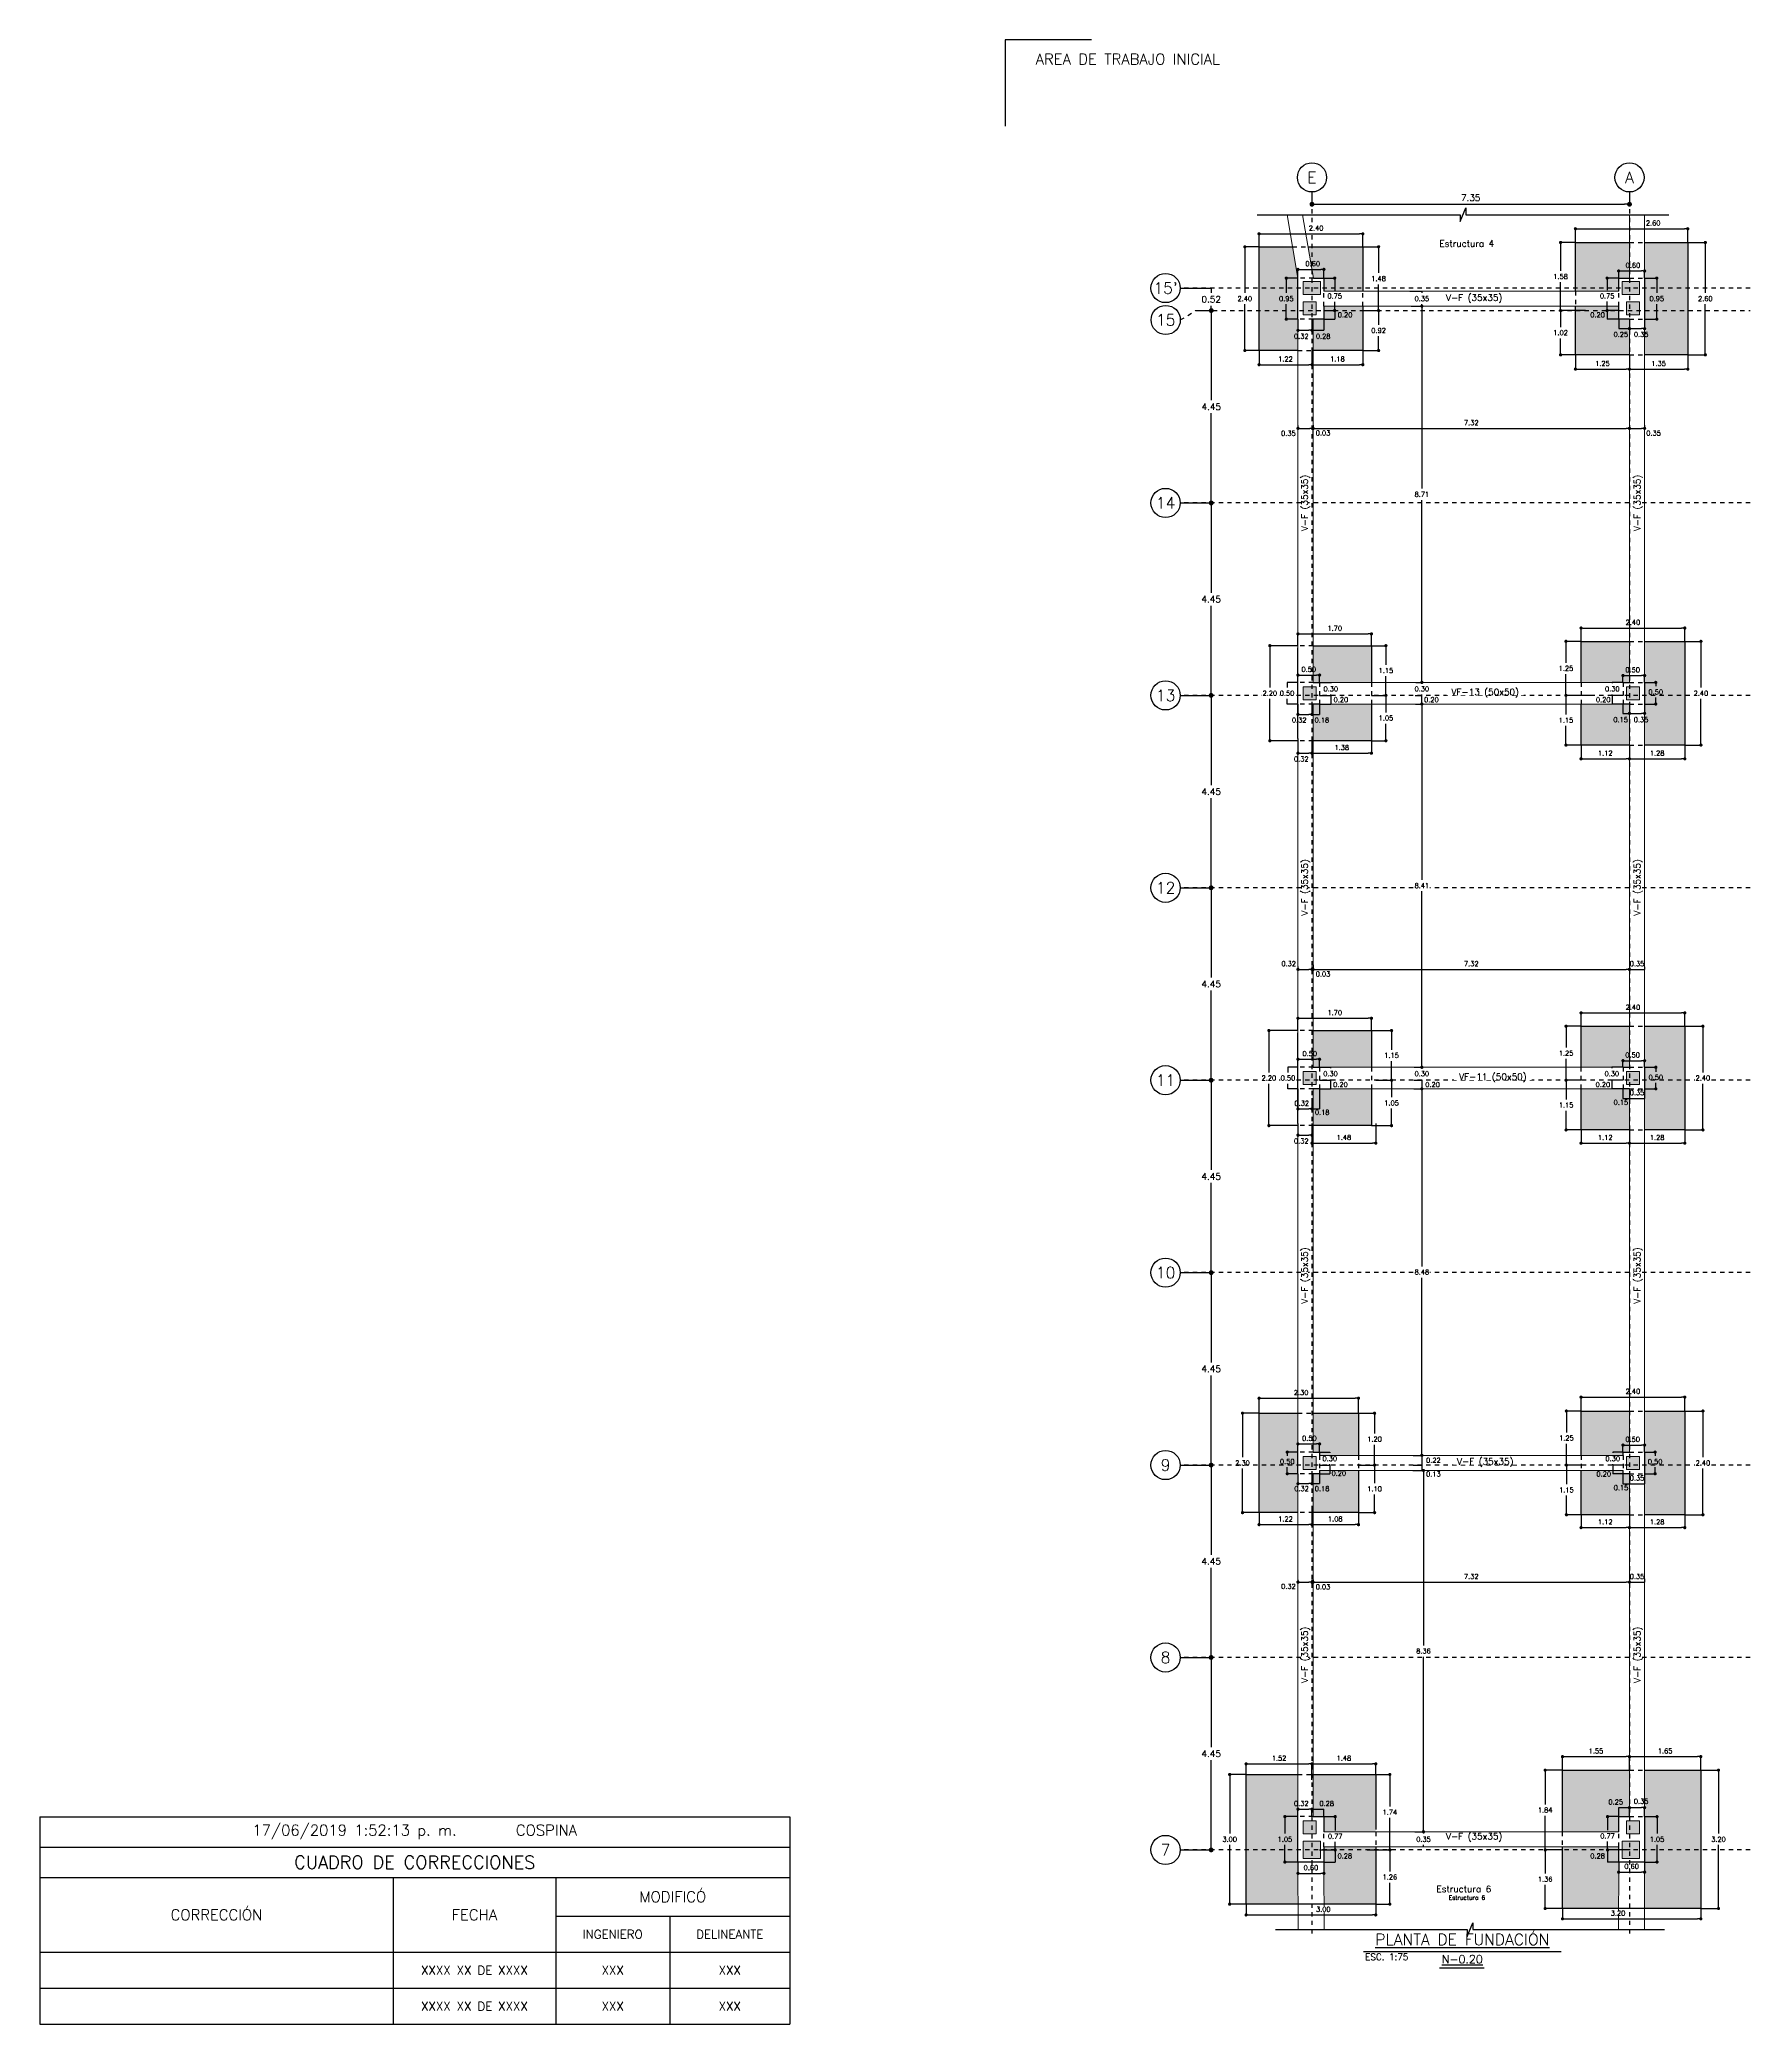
# Model space of a CAD drawing. Header units: millimetres. Extents: x 0 to 197, y -27 to 41.
# Drawn here: x 0 to 39.58, y -5.3 to 40.62 of the extents above; entities that cross this region are included whole.
import ezdxf
from ezdxf.enums import TextEntityAlignment as Align

# ---------------------------------------------------------------- set-up
doc = ezdxf.new("R2010")
doc.units = ezdxf.units.MM
doc.header["$LTSCALE"] = 0.01
doc.header["$PDMODE"] = 3
doc.linetypes.add('DASHDOT', pattern=[1, 0.5, -0.25, 0, -0.25])
doc.linetypes.add('DASHED2', pattern=[0.375, 0.25, -0.125])
for name, color, linetype in [('FC_BORDES', 4, 'Continuous'), ('FC_CIRCULO DE EJES', 3, 'Continuous'), ('FC_COTAS', 1, 'Continuous'), ('FC_COTAS @ 75', 1, 'Continuous'), ('FC_COTAS EJES', 1, 'Continuous'), ('FC_COTAS EJES @ 75', 1, 'Continuous'), ('FC_EJES', 1, 'DASHDOT'), ('FC_HATCH COLUMNAS', 253, 'Continuous'), ('FC_HATCH ZAPATAS', 254, 'Continuous'), ('FC_LINEA CORTE', 1, 'Continuous'), ('FC_PEDESTAL', 4, 'Continuous'), ('FC_PROYECCION', 6, 'DASHED2'), ('FC_R-140', 2, 'Continuous'), ('FC_R-175', 5, 'Continuous'), ('FC_R-200', 5, 'Continuous'), ('FC_R-80', 11, 'Continuous'), ('FC_R-80 @ 50', 11, 'Continuous'), ('FC_R-80 @ 75', 11, 'Continuous'), ('FC_REVISION', 32, 'Continuous'), ('FC_ZAPATAS', 3, 'Continuous')]:
    doc.layers.add(name, color=color, linetype=linetype)
doc.layers.add('FC_COLUMNAS', color=5, linetype='Continuous', lineweight=15)
doc.layers.add('FC_VIGAS', color=2, linetype='Continuous', lineweight=0)
doc.layers.add('FC_HOJA', color=230, linetype='Continuous', plot=False)
doc.layers.add('FC_TEXTO NO IMPRIMIR', color=252, linetype='Continuous', plot=False)
doc.styles.add('FC_TEXT', font='romans.shx', dxfattribs={"height": 0.002})
doc.styles.add('FC_TEXT1', font='romans.shx')
doc.dimstyles.new('FC_COTAS', dxfattribs={"dimtxt": 0.0015, "dimasz": 0.001, "dimexe": 0, "dimexo": 0, "dimgap": 0.001, "dimtad": 1, "dimtih": 1, "dimtoh": 1, "dimzin": 0, "dimdsep": 46, "dimtxsty": 'FC_TEXT1', "dimblk": 'DOT', "dimcen": 0.09, "dimclrd": 256, "dimclre": 256, "dimclrt": 256, "dimadec": 0, "dimazin": 0, "dimtfac": 1, "dimtix": 1, "dimtmove": 2, "dimatfit": 3, "dimfxl": 1.002, "dimtolj": 1, "dimtzin": 0, "dimlwd": -1, "dimarcsym": 0})
doc.dimstyles.new('FC_COTAS EJES', dxfattribs={"dimtxt": 0.002, "dimasz": 0.0015, "dimexe": 0, "dimexo": 0, "dimgap": 0.001, "dimtad": 1, "dimtih": 1, "dimtoh": 1, "dimzin": 0, "dimdsep": 46, "dimtxsty": 'FC_TEXT1', "dimblk": 'DOT', "dimcen": 0.09, "dimclrd": 256, "dimclre": 256, "dimclrt": 256, "dimadec": 0, "dimazin": 0, "dimtfac": 1, "dimtix": 1, "dimtmove": 2, "dimatfit": 3, "dimfxl": 1.002, "dimtolj": 1, "dimtzin": 0, "dimlwd": -1, "dimarcsym": 0})

# ---------------------------------------------------------------- blocks, each defined once
blk = doc.blocks.new('*U83')
at = {"layer": 'FC_R-140', "color": 4, "ltscale": 1.5}
blk.add_lwpolyline([(-0.00703, -0.00507), (0.00677, -0.00507)], dxfattribs=at)
at = {"layer": 'FC_R-200', "color": 4, "ltscale": 1.5}
blk.add_lwpolyline([(-0.03052, 0), (0.03052, 0)], dxfattribs=at)
at = {"layer": 'FC_R-140', "ltscale": 1.5, "style": 'FC_TEXT1'}
blk.add_attdef('%%UNIVEL', text='', height=0.0025, dxfattribs=at).set_placement((0, -0.00242), align=Align.MIDDLE_CENTER)
at = {"layer": 'FC_R-200', "ltscale": 1.5, "style": 'FC_TEXT1'}
blk.add_attdef('%%UTÍTULO', text='', height=0.0035, dxfattribs=at).set_placement((0, 0.00366), align=Align.MIDDLE_CENTER)
at = {"layer": 'FC_R-80', "ltscale": 1.5, "style": 'FC_TEXT1'}
blk.add_attdef('ESCALA', text='', height=0.002, dxfattribs=at).set_placement((-0.02999, -0.0017), align=Align.MIDDLE_LEFT)
blk = doc.blocks.new('FC_B_Eje')
at = {"layer": 'FC_CIRCULO DE EJES', "ltscale": 1.5}
blk.add_circle((0, 0), 0.0045, dxfattribs=at)
at = {"ltscale": 1.5, "style": 'FC_TEXT1'}
blk.add_attdef('EJE', text='', height=0.0035, dxfattribs=at).set_placement((0, 0), align=Align.MIDDLE_CENTER)
blk = doc.blocks.new('_Dot')
at = {"color": 0, "linetype": 'ByBlock', "lineweight": -2}
blk.add_line((-0.5, 0), (-1, 0), dxfattribs=at)
at = {"color": 0, "linetype": 'ByBlock', "const_width": 0.5}
blk.add_lwpolyline([(-0.25, 0, 1), (0.25, 0, 1)], format="xyb", close=True, dxfattribs=at)
blk = doc.blocks.new('*D365')
at = {"layer": 'Defpoints', "color": 0, "ltscale": 0.6, "transparency": 16777216}
for p in [(245.728, -51.037), (253.075, -51.037), (253.075, -51.32)]:
    blk.add_point(p, dxfattribs=at)
at = {"layer": 'FC_COTAS EJES', "lineweight": -2, "ltscale": 0.6, "transparency": 16777216}
for p, q in [((245.728, -51.037), (245.728, -51.32)), ((253.075, -51.037), (253.075, -51.32))]:
    blk.add_line(p, q, dxfattribs=at)
at = {"layer": 'FC_COTAS EJES', "ltscale": 0.6, "transparency": 16777216}
blk.add_line((245.841, -51.32), (252.962, -51.32), dxfattribs=at)
at = {"layer": 'FC_COTAS EJES', "ltscale": 0.6, "transparency": 16777216, "xscale": 0.1125, "yscale": 0.1125, "zscale": 0.1125, "rotation": 180}
blk.add_blockref('_Dot', (245.728, -51.32), dxfattribs=at)
at = {"layer": 'FC_COTAS EJES', "ltscale": 0.6, "transparency": 16777216, "xscale": 0.1125, "yscale": 0.1125, "zscale": 0.1125}
blk.add_blockref('_Dot', (253.075, -51.32), dxfattribs=at)
at = {"layer": 'FC_COTAS EJES', "ltscale": 0.6, "transparency": 16777216, "insert": (249.401, -51.17), "char_height": 0.15, "attachment_point": 5, "style": 'FC_TEXT1'}
blk.add_mtext('\\A1;7.35', dxfattribs=at)
blk = doc.blocks.new('*D366')
at = {"layer": 'Defpoints', "color": 0, "ltscale": 0.6, "transparency": 16777216}
for p in [(242.678, -53.26), (243.037, -53.78), (243.398, -53.78)]:
    blk.add_point(p, dxfattribs=at)
at = {"layer": 'FC_COTAS EJES', "lineweight": -2, "ltscale": 0.6, "transparency": 16777216}
for p, q in [((242.678, -53.26), (243.398, -53.26)), ((243.037, -53.78), (243.398, -53.78))]:
    blk.add_line(p, q, dxfattribs=at)
at = {"layer": 'FC_COTAS EJES', "ltscale": 0.6, "transparency": 16777216}
for p, q in [((243.398, -53.26), (243.398, -53.37)), ((243.398, -53.78), (243.398, -53.67))]:
    blk.add_line(p, q, dxfattribs=at)
at = {"layer": 'FC_COTAS EJES', "ltscale": 0.6, "transparency": 16777216, "insert": (243.398, -53.52), "char_height": 0.15, "attachment_point": 5, "style": 'FC_TEXT1'}
blk.add_mtext('\\A1;0.52', dxfattribs=at)
blk = doc.blocks.new('*D367')
at = {"layer": 'Defpoints', "color": 0, "ltscale": 0.6, "transparency": 16777216}
for p in [(243.037, -53.78), (242.678, -58.232), (243.398, -58.232)]:
    blk.add_point(p, dxfattribs=at)
at = {"layer": 'FC_COTAS EJES', "lineweight": -2, "ltscale": 0.6, "transparency": 16777216}
for p, q in [((243.037, -53.78), (243.398, -53.78)), ((242.678, -58.232), (243.398, -58.232))]:
    blk.add_line(p, q, dxfattribs=at)
at = {"layer": 'FC_COTAS EJES', "ltscale": 0.6, "transparency": 16777216}
for p, q in [((243.398, -53.892), (243.398, -55.856)), ((243.398, -58.12), (243.398, -56.156))]:
    blk.add_line(p, q, dxfattribs=at)
at = {"layer": 'FC_COTAS EJES', "ltscale": 0.6, "transparency": 16777216, "xscale": 0.1125, "yscale": 0.1125, "zscale": 0.1125}
for p, rotation in [((243.398, -53.78), 90), ((243.398, -58.232), 270)]:
    blk.add_blockref('_Dot', p, dxfattribs=dict(at, rotation=rotation))
at = {"layer": 'FC_COTAS EJES', "ltscale": 0.6, "transparency": 16777216, "insert": (243.398, -56.006), "char_height": 0.15, "attachment_point": 5, "style": 'FC_TEXT1'}
blk.add_mtext('\\A1;4.45', dxfattribs=at)
blk = doc.blocks.new('*D368')
at = {"layer": 'Defpoints', "color": 0, "ltscale": 0.6, "transparency": 16777216}
for p in [(242.678, -58.232), (242.678, -62.685), (243.395, -62.685)]:
    blk.add_point(p, dxfattribs=at)
at = {"layer": 'FC_COTAS EJES', "lineweight": -2, "ltscale": 0.6, "transparency": 16777216}
for p, q in [((242.678, -58.232), (243.395, -58.232)), ((242.678, -62.685), (243.395, -62.685))]:
    blk.add_line(p, q, dxfattribs=at)
at = {"layer": 'FC_COTAS EJES', "ltscale": 0.6, "transparency": 16777216}
for p, q in [((243.395, -58.345), (243.395, -60.309)), ((243.395, -62.572), (243.395, -60.609))]:
    blk.add_line(p, q, dxfattribs=at)
at = {"layer": 'FC_COTAS EJES', "ltscale": 0.6, "transparency": 16777216, "xscale": 0.1125, "yscale": 0.1125, "zscale": 0.1125}
for p, rotation in [((243.395, -58.232), 90), ((243.395, -62.685), 270)]:
    blk.add_blockref('_Dot', p, dxfattribs=dict(at, rotation=rotation))
at = {"layer": 'FC_COTAS EJES', "ltscale": 0.6, "transparency": 16777216, "insert": (243.395, -60.459), "char_height": 0.15, "attachment_point": 5, "style": 'FC_TEXT1'}
blk.add_mtext('\\A1;4.45', dxfattribs=at)
blk = doc.blocks.new('*D369')
at = {"layer": 'Defpoints', "color": 0, "ltscale": 0.6, "transparency": 16777216}
for p in [(242.678, -62.685), (242.678, -67.137), (243.395, -67.137)]:
    blk.add_point(p, dxfattribs=at)
at = {"layer": 'FC_COTAS EJES', "lineweight": -2, "ltscale": 0.6, "transparency": 16777216}
for p, q in [((242.678, -62.685), (243.395, -62.685)), ((242.678, -67.137), (243.395, -67.137))]:
    blk.add_line(p, q, dxfattribs=at)
at = {"layer": 'FC_COTAS EJES', "ltscale": 0.6, "transparency": 16777216}
for p, q in [((243.395, -62.797), (243.395, -64.761)), ((243.395, -67.025), (243.395, -65.061))]:
    blk.add_line(p, q, dxfattribs=at)
at = {"layer": 'FC_COTAS EJES', "ltscale": 0.6, "transparency": 16777216, "xscale": 0.1125, "yscale": 0.1125, "zscale": 0.1125}
for p, rotation in [((243.395, -62.685), 90), ((243.395, -67.137), 270)]:
    blk.add_blockref('_Dot', p, dxfattribs=dict(at, rotation=rotation))
at = {"layer": 'FC_COTAS EJES', "ltscale": 0.6, "transparency": 16777216, "insert": (243.395, -64.911), "char_height": 0.15, "attachment_point": 5, "style": 'FC_TEXT1'}
blk.add_mtext('\\A1;4.45', dxfattribs=at)
blk = doc.blocks.new('*D370')
at = {"layer": 'Defpoints', "color": 0, "ltscale": 0.6, "transparency": 16777216}
for p in [(242.678, -67.137), (242.678, -71.59), (243.395, -71.59)]:
    blk.add_point(p, dxfattribs=at)
at = {"layer": 'FC_COTAS EJES', "lineweight": -2, "ltscale": 0.6, "transparency": 16777216}
for p, q in [((242.678, -67.137), (243.395, -67.137)), ((242.678, -71.59), (243.395, -71.59))]:
    blk.add_line(p, q, dxfattribs=at)
at = {"layer": 'FC_COTAS EJES', "ltscale": 0.6, "transparency": 16777216}
for p, q in [((243.395, -67.25), (243.395, -69.214)), ((243.395, -71.477), (243.395, -69.514))]:
    blk.add_line(p, q, dxfattribs=at)
at = {"layer": 'FC_COTAS EJES', "ltscale": 0.6, "transparency": 16777216, "xscale": 0.1125, "yscale": 0.1125, "zscale": 0.1125}
for p, rotation in [((243.395, -67.137), 90), ((243.395, -71.59), 270)]:
    blk.add_blockref('_Dot', p, dxfattribs=dict(at, rotation=rotation))
at = {"layer": 'FC_COTAS EJES', "ltscale": 0.6, "transparency": 16777216, "insert": (243.395, -69.364), "char_height": 0.15, "attachment_point": 5, "style": 'FC_TEXT1'}
blk.add_mtext('\\A1;4.45', dxfattribs=at)
blk = doc.blocks.new('*D371')
at = {"layer": 'Defpoints', "color": 0, "ltscale": 0.6, "transparency": 16777216}
for p in [(242.678, -71.59), (242.678, -76.042), (243.395, -76.042)]:
    blk.add_point(p, dxfattribs=at)
at = {"layer": 'FC_COTAS EJES', "lineweight": -2, "ltscale": 0.6, "transparency": 16777216}
for p, q in [((242.678, -71.59), (243.395, -71.59)), ((242.678, -76.042), (243.395, -76.042))]:
    blk.add_line(p, q, dxfattribs=at)
at = {"layer": 'FC_COTAS EJES', "ltscale": 0.6, "transparency": 16777216}
for p, q in [((243.395, -71.702), (243.395, -73.666)), ((243.395, -75.93), (243.395, -73.966))]:
    blk.add_line(p, q, dxfattribs=at)
at = {"layer": 'FC_COTAS EJES', "ltscale": 0.6, "transparency": 16777216, "xscale": 0.1125, "yscale": 0.1125, "zscale": 0.1125}
for p, rotation in [((243.395, -71.59), 90), ((243.395, -76.042), 270)]:
    blk.add_blockref('_Dot', p, dxfattribs=dict(at, rotation=rotation))
at = {"layer": 'FC_COTAS EJES', "ltscale": 0.6, "transparency": 16777216, "insert": (243.395, -73.816), "char_height": 0.15, "attachment_point": 5, "style": 'FC_TEXT1'}
blk.add_mtext('\\A1;4.45', dxfattribs=at)
blk = doc.blocks.new('*D372')
at = {"layer": 'Defpoints', "color": 0, "ltscale": 0.6, "transparency": 16777216}
for p in [(242.678, -76.042), (242.678, -80.495), (243.395, -80.495)]:
    blk.add_point(p, dxfattribs=at)
at = {"layer": 'FC_COTAS EJES', "lineweight": -2, "ltscale": 0.6, "transparency": 16777216}
for p, q in [((242.678, -76.042), (243.395, -76.042)), ((242.678, -80.495), (243.395, -80.495))]:
    blk.add_line(p, q, dxfattribs=at)
at = {"layer": 'FC_COTAS EJES', "ltscale": 0.6, "transparency": 16777216}
for p, q in [((243.395, -76.155), (243.395, -78.119)), ((243.395, -80.382), (243.395, -78.419))]:
    blk.add_line(p, q, dxfattribs=at)
at = {"layer": 'FC_COTAS EJES', "ltscale": 0.6, "transparency": 16777216, "xscale": 0.1125, "yscale": 0.1125, "zscale": 0.1125}
for p, rotation in [((243.395, -76.042), 90), ((243.395, -80.495), 270)]:
    blk.add_blockref('_Dot', p, dxfattribs=dict(at, rotation=rotation))
at = {"layer": 'FC_COTAS EJES', "ltscale": 0.6, "transparency": 16777216, "insert": (243.395, -78.269), "char_height": 0.15, "attachment_point": 5, "style": 'FC_TEXT1'}
blk.add_mtext('\\A1;4.45', dxfattribs=at)
blk = doc.blocks.new('*D373')
at = {"layer": 'Defpoints', "color": 0, "ltscale": 0.6, "transparency": 16777216}
for p in [(242.678, -80.495), (242.678, -84.947), (243.395, -84.947)]:
    blk.add_point(p, dxfattribs=at)
at = {"layer": 'FC_COTAS EJES', "lineweight": -2, "ltscale": 0.6, "transparency": 16777216}
for p, q in [((242.678, -80.495), (243.395, -80.495)), ((242.678, -84.947), (243.395, -84.947))]:
    blk.add_line(p, q, dxfattribs=at)
at = {"layer": 'FC_COTAS EJES', "ltscale": 0.6, "transparency": 16777216}
for p, q in [((243.395, -80.607), (243.395, -82.571)), ((243.395, -84.835), (243.395, -82.871))]:
    blk.add_line(p, q, dxfattribs=at)
at = {"layer": 'FC_COTAS EJES', "ltscale": 0.6, "transparency": 16777216, "xscale": 0.1125, "yscale": 0.1125, "zscale": 0.1125}
for p, rotation in [((243.395, -80.495), 90), ((243.395, -84.947), 270)]:
    blk.add_blockref('_Dot', p, dxfattribs=dict(at, rotation=rotation))
at = {"layer": 'FC_COTAS EJES', "ltscale": 0.6, "transparency": 16777216, "insert": (243.395, -82.721), "char_height": 0.15, "attachment_point": 5, "style": 'FC_TEXT1'}
blk.add_mtext('\\A1;4.45', dxfattribs=at)
blk = doc.blocks.new('*D374')
at = {"layer": 'Defpoints', "color": 0, "ltscale": 0.6, "transparency": 16777216}
for p in [(242.678, -84.947), (242.678, -89.4), (243.395, -89.4)]:
    blk.add_point(p, dxfattribs=at)
at = {"layer": 'FC_COTAS EJES', "lineweight": -2, "ltscale": 0.6, "transparency": 16777216}
for p, q in [((242.678, -84.947), (243.395, -84.947)), ((242.678, -89.4), (243.395, -89.4))]:
    blk.add_line(p, q, dxfattribs=at)
at = {"layer": 'FC_COTAS EJES', "ltscale": 0.6, "transparency": 16777216}
for p, q in [((243.395, -85.06), (243.395, -87.024)), ((243.395, -89.287), (243.395, -87.324))]:
    blk.add_line(p, q, dxfattribs=at)
at = {"layer": 'FC_COTAS EJES', "ltscale": 0.6, "transparency": 16777216, "xscale": 0.1125, "yscale": 0.1125, "zscale": 0.1125}
for p, rotation in [((243.395, -84.947), 90), ((243.395, -89.4), 270)]:
    blk.add_blockref('_Dot', p, dxfattribs=dict(at, rotation=rotation))
at = {"layer": 'FC_COTAS EJES', "ltscale": 0.6, "transparency": 16777216, "insert": (243.395, -87.174), "char_height": 0.15, "attachment_point": 5, "style": 'FC_TEXT1'}
blk.add_mtext('\\A1;4.45', dxfattribs=at)
blk = doc.blocks.new('FC_B_Columnas E5')
at = {"layer": 'FC_HATCH COLUMNAS', "ltscale": 1.5}
h = blk.add_hatch(color=256, dxfattribs=at)
h.dxf.hatch_style = 1
h.paths.add_polyline_path([(245.525, -53.58), (245.825, -53.58), (245.825, -53.88), (245.525, -53.88)])
h.paths.add_polyline_path([(253.005, -53.58), (253.305, -53.58), (253.305, -53.88), (253.005, -53.88)])
h.paths.add_polyline_path([(253.005, -88.73), (253.305, -88.73), (253.305, -89.03), (253.005, -89.03)])
h.paths.add_polyline_path([(245.525, -88.73), (245.825, -88.73), (245.825, -89.03), (245.525, -89.03)])
h.paths.add_polyline_path([(245.525, -62.485), (245.825, -62.485), (245.825, -62.785), (245.525, -62.785)])
h.paths.add_polyline_path([(245.525, -71.39), (245.825, -71.39), (245.825, -71.69), (245.525, -71.69)])
h.paths.add_polyline_path([(245.525, -80.295), (245.825, -80.295), (245.825, -80.595), (245.525, -80.595)])
h.paths.add_polyline_path([(253.005, -62.485), (253.305, -62.485), (253.305, -62.785), (253.005, -62.785)])
h.paths.add_polyline_path([(253.005, -71.39), (253.305, -71.39), (253.305, -71.69), (253.005, -71.69)])
h.paths.add_polyline_path([(253.005, -80.295), (253.305, -80.295), (253.305, -80.595), (253.005, -80.595)])
at = {"layer": 'FC_COLUMNAS', "ltscale": 0.6}
for points in [[(245.525, -53.58), (245.825, -53.58), (245.825, -53.88), (245.525, -53.88)], [(253.005, -53.58), (253.305, -53.58), (253.305, -53.88), (253.005, -53.88)], [(245.525, -62.485), (245.825, -62.485), (245.825, -62.785), (245.525, -62.785)], [(253.005, -62.485), (253.305, -62.485), (253.305, -62.785), (253.005, -62.785)], [(245.525, -71.39), (245.825, -71.39), (245.825, -71.69), (245.525, -71.69)], [(253.005, -71.39), (253.305, -71.39), (253.305, -71.69), (253.005, -71.69)], [(245.525, -80.295), (245.825, -80.295), (245.825, -80.595), (245.525, -80.595)], [(253.005, -80.295), (253.305, -80.295), (253.305, -80.595), (253.005, -80.595)], [(245.525, -88.73), (245.825, -88.73), (245.825, -89.03), (245.525, -89.03)], [(253.005, -88.73), (253.305, -88.73), (253.305, -89.03), (253.005, -89.03)]]:
    blk.add_lwpolyline(points, close=True, dxfattribs=at)
blk = doc.blocks.new('*D302')
at = {"layer": 'Defpoints', "color": 0, "ltscale": 0.6, "transparency": 16777216}
for p in [(28.214, 35.83), (27.884, 33.43), (28.214, 33.43)]:
    blk.add_point(p, dxfattribs=at)
at = {"layer": 'FC_COTAS', "lineweight": -2, "ltscale": 0.6, "transparency": 16777216}
for p, q in [((28.214, 35.83), (27.884, 35.83)), ((28.214, 33.43), (27.884, 33.43))]:
    blk.add_line(p, q, dxfattribs=at)
at = {"layer": 'FC_COTAS', "ltscale": 0.6, "transparency": 16777216}
for p, q in [((27.884, 35.755), (27.884, 34.761)), ((27.884, 33.505), (27.884, 34.499))]:
    blk.add_line(p, q, dxfattribs=at)
at = {"layer": 'FC_COTAS', "ltscale": 0.6, "transparency": 16777216, "xscale": 0.075, "yscale": 0.075, "zscale": 0.075}
for p, rotation in [((27.884, 35.83), 90), ((27.884, 33.43), 270)]:
    blk.add_blockref('_Dot', p, dxfattribs=dict(at, rotation=rotation))
at = {"layer": 'FC_COTAS', "ltscale": 0.6, "transparency": 16777216, "insert": (27.884, 34.63), "char_height": 0.1125, "attachment_point": 5, "style": 'FC_TEXT1'}
blk.add_mtext('\\A1;2.40', dxfattribs=at)
blk = doc.blocks.new('*D303')
at = {"layer": 'Defpoints', "color": 0, "ltscale": 0.6, "transparency": 16777216}
for p in [(28.214, 35.83), (30.614, 36.13), (30.614, 35.83)]:
    blk.add_point(p, dxfattribs=at)
at = {"layer": 'FC_COTAS', "lineweight": -2, "ltscale": 0.6, "transparency": 16777216}
for p, q in [((28.214, 35.83), (28.214, 36.13)), ((30.614, 35.83), (30.614, 36.13))]:
    blk.add_line(p, q, dxfattribs=at)
at = {"layer": 'FC_COTAS', "ltscale": 0.6, "transparency": 16777216}
blk.add_line((28.289, 36.13), (30.539, 36.13), dxfattribs=at)
at = {"layer": 'FC_COTAS', "ltscale": 0.6, "transparency": 16777216, "xscale": 0.075, "yscale": 0.075, "zscale": 0.075, "rotation": 180}
blk.add_blockref('_Dot', (28.214, 36.13), dxfattribs=at)
at = {"layer": 'FC_COTAS', "ltscale": 0.6, "transparency": 16777216, "xscale": 0.075, "yscale": 0.075, "zscale": 0.075}
blk.add_blockref('_Dot', (30.614, 36.13), dxfattribs=at)
at = {"layer": 'FC_COTAS', "ltscale": 0.6, "transparency": 16777216, "insert": (29.533, 36.261), "char_height": 0.1125, "attachment_point": 5, "style": 'FC_TEXT1', "bg_fill": 3, "box_fill_scale": 1.1, "bg_fill_color": 256, "bg_fill_true_color": 13158600, "bg_fill_transparency": 0}
blk.add_mtext('\\A1;2.40', dxfattribs=at)
blk = doc.blocks.new('*D304')
at = {"layer": 'Defpoints', "color": 0, "ltscale": 0.6, "transparency": 16777216}
for p in [(30.614, 35.83), (30.614, 34.355), (30.979, 34.355)]:
    blk.add_point(p, dxfattribs=at)
at = {"layer": 'FC_COTAS', "lineweight": -2, "ltscale": 0.6, "transparency": 16777216}
for p, q in [((30.614, 35.83), (30.979, 35.83)), ((30.614, 34.355), (30.979, 34.355))]:
    blk.add_line(p, q, dxfattribs=at)
at = {"layer": 'FC_COTAS', "ltscale": 0.6, "transparency": 16777216}
for p, q in [((30.979, 35.755), (30.979, 35.224)), ((30.979, 34.43), (30.979, 34.961))]:
    blk.add_line(p, q, dxfattribs=at)
at = {"layer": 'FC_COTAS', "ltscale": 0.6, "transparency": 16777216, "xscale": 0.075, "yscale": 0.075, "zscale": 0.075}
for p, rotation in [((30.979, 35.83), 90), ((30.979, 34.355), 270)]:
    blk.add_blockref('_Dot', p, dxfattribs=dict(at, rotation=rotation))
at = {"layer": 'FC_COTAS', "ltscale": 0.6, "transparency": 16777216, "insert": (30.979, 35.093), "char_height": 0.1125, "attachment_point": 5, "style": 'FC_TEXT1'}
blk.add_mtext('\\A1;1.48', dxfattribs=at)
blk = doc.blocks.new('*D305')
at = {"layer": 'Defpoints', "color": 0, "ltscale": 0.6, "transparency": 16777216}
for p in [(28.214, 33.43), (29.438, 33.43), (29.438, 33.102)]:
    blk.add_point(p, dxfattribs=at)
at = {"layer": 'FC_COTAS', "lineweight": -2, "ltscale": 0.6, "transparency": 16777216}
for p, q in [((28.214, 33.43), (28.214, 33.102)), ((29.438, 33.43), (29.438, 33.102))]:
    blk.add_line(p, q, dxfattribs=at)
at = {"layer": 'FC_COTAS', "ltscale": 0.6, "transparency": 16777216}
blk.add_line((28.289, 33.102), (29.363, 33.102), dxfattribs=at)
at = {"layer": 'FC_COTAS', "ltscale": 0.6, "transparency": 16777216, "xscale": 0.075, "yscale": 0.075, "zscale": 0.075, "rotation": 180}
blk.add_blockref('_Dot', (28.214, 33.102), dxfattribs=at)
at = {"layer": 'FC_COTAS', "ltscale": 0.6, "transparency": 16777216, "xscale": 0.075, "yscale": 0.075, "zscale": 0.075}
blk.add_blockref('_Dot', (29.438, 33.102), dxfattribs=at)
at = {"layer": 'FC_COTAS', "ltscale": 0.6, "transparency": 16777216, "insert": (28.826, 33.233), "char_height": 0.1125, "attachment_point": 5, "style": 'FC_TEXT1'}
blk.add_mtext('\\A1;1.22', dxfattribs=at)
blk = doc.blocks.new('*D306')
at = {"layer": 'Defpoints', "color": 0, "ltscale": 0.6, "transparency": 16777216}
for p in [(29.114, 35.105), (29.714, 35.307), (29.714, 35.105)]:
    blk.add_point(p, dxfattribs=at)
at = {"layer": 'FC_COTAS', "lineweight": -2, "ltscale": 0.6, "transparency": 16777216}
for p, q in [((29.114, 35.105), (29.114, 35.307)), ((29.714, 35.105), (29.714, 35.307))]:
    blk.add_line(p, q, dxfattribs=at)
at = {"layer": 'FC_COTAS', "ltscale": 0.6, "transparency": 16777216}
blk.add_line((29.189, 35.307), (29.639, 35.307), dxfattribs=at)
at = {"layer": 'FC_COTAS', "ltscale": 0.6, "transparency": 16777216, "xscale": 0.075, "yscale": 0.075, "zscale": 0.075, "rotation": 180}
blk.add_blockref('_Dot', (29.114, 35.307), dxfattribs=at)
at = {"layer": 'FC_COTAS', "ltscale": 0.6, "transparency": 16777216, "xscale": 0.075, "yscale": 0.075, "zscale": 0.075}
blk.add_blockref('_Dot', (29.714, 35.307), dxfattribs=at)
at = {"layer": 'FC_COTAS', "ltscale": 0.6, "transparency": 16777216, "insert": (29.455, 35.438), "char_height": 0.1125, "attachment_point": 5, "style": 'FC_TEXT1'}
blk.add_mtext('\\A1;0.60', dxfattribs=at)
blk = doc.blocks.new('*D307')
at = {"layer": 'Defpoints', "color": 0, "ltscale": 0.6, "transparency": 16777216}
for p in [(29.114, 35.105), (28.844, 34.155), (29.114, 34.155)]:
    blk.add_point(p, dxfattribs=at)
at = {"layer": 'FC_COTAS', "lineweight": -2, "ltscale": 0.6, "transparency": 16777216}
for p, q in [((29.114, 35.105), (28.844, 35.105)), ((29.114, 34.155), (28.844, 34.155))]:
    blk.add_line(p, q, dxfattribs=at)
at = {"layer": 'FC_COTAS', "ltscale": 0.6, "transparency": 16777216}
for p, q in [((28.844, 35.03), (28.844, 34.761)), ((28.844, 34.23), (28.844, 34.499))]:
    blk.add_line(p, q, dxfattribs=at)
at = {"layer": 'FC_COTAS', "ltscale": 0.6, "transparency": 16777216, "xscale": 0.075, "yscale": 0.075, "zscale": 0.075}
for p, rotation in [((28.844, 35.105), 90), ((28.844, 34.155), 270)]:
    blk.add_blockref('_Dot', p, dxfattribs=dict(at, rotation=rotation))
at = {"layer": 'FC_COTAS', "ltscale": 0.6, "transparency": 16777216, "insert": (28.844, 34.63), "char_height": 0.1125, "attachment_point": 5, "style": 'FC_TEXT1'}
blk.add_mtext('\\A1;0.95', dxfattribs=at)
blk = doc.blocks.new('*D308')
at = {"layer": 'Defpoints', "color": 0, "ltscale": 0.6, "transparency": 16777216}
for p in [(29.714, 35.105), (29.714, 34.355), (29.963, 34.355)]:
    blk.add_point(p, dxfattribs=at)
at = {"layer": 'FC_COTAS', "lineweight": -2, "ltscale": 0.6, "transparency": 16777216}
for p, q in [((29.714, 35.105), (29.963, 35.105)), ((29.714, 34.355), (29.963, 34.355))]:
    blk.add_line(p, q, dxfattribs=at)
at = {"layer": 'FC_COTAS', "ltscale": 0.6, "transparency": 16777216}
for p, q in [((29.963, 35.03), (29.963, 34.822)), ((29.963, 34.43), (29.963, 34.559))]:
    blk.add_line(p, q, dxfattribs=at)
at = {"layer": 'FC_COTAS', "ltscale": 0.6, "transparency": 16777216, "xscale": 0.075, "yscale": 0.075, "zscale": 0.075}
for p, rotation in [((29.963, 35.105), 90), ((29.963, 34.355), 270)]:
    blk.add_blockref('_Dot', p, dxfattribs=dict(at, rotation=rotation))
at = {"layer": 'FC_COTAS', "ltscale": 0.6, "transparency": 16777216, "insert": (29.963, 34.69), "char_height": 0.1125, "attachment_point": 5, "style": 'FC_TEXT1'}
blk.add_mtext('\\A1;0.75', dxfattribs=at)
blk = doc.blocks.new('*D309')
at = {"layer": 'Defpoints', "color": 0, "ltscale": 0.6, "transparency": 16777216}
for p in [(29.114, 34.155), (29.438, 34.155), (29.438, 33.897)]:
    blk.add_point(p, dxfattribs=at)
at = {"layer": 'FC_COTAS', "lineweight": -2, "ltscale": 0.6, "transparency": 16777216}
for p, q in [((29.114, 34.155), (29.114, 33.897)), ((29.438, 34.155), (29.438, 33.897))]:
    blk.add_line(p, q, dxfattribs=at)
at = {"layer": 'FC_COTAS', "ltscale": 0.6, "transparency": 16777216}
blk.add_line((29.189, 33.897), (29.363, 33.897), dxfattribs=at)
at = {"layer": 'FC_COTAS', "ltscale": 0.6, "transparency": 16777216, "xscale": 0.075, "yscale": 0.075, "zscale": 0.075, "rotation": 180}
blk.add_blockref('_Dot', (29.114, 33.897), dxfattribs=at)
at = {"layer": 'FC_COTAS', "ltscale": 0.6, "transparency": 16777216, "xscale": 0.075, "yscale": 0.075, "zscale": 0.075}
blk.add_blockref('_Dot', (29.438, 33.897), dxfattribs=at)
at = {"layer": 'FC_COTAS', "ltscale": 0.6, "transparency": 16777216, "insert": (29.19, 33.759), "char_height": 0.1125, "attachment_point": 5, "style": 'FC_TEXT1'}
blk.add_mtext('\\A1;0.32', dxfattribs=at)
blk = doc.blocks.new('*D310')
at = {"layer": 'Defpoints', "color": 0, "ltscale": 0.6, "transparency": 16777216}
for p in [(29.438, 34.155), (29.714, 34.155), (29.714, 33.897)]:
    blk.add_point(p, dxfattribs=at)
at = {"layer": 'FC_COTAS', "lineweight": -2, "ltscale": 0.6, "transparency": 16777216}
for p, q in [((29.438, 34.155), (29.438, 33.897)), ((29.714, 34.155), (29.714, 33.897))]:
    blk.add_line(p, q, dxfattribs=at)
at = {"layer": 'FC_COTAS', "ltscale": 0.6, "transparency": 16777216}
blk.add_line((29.438, 33.897), (29.714, 33.897), dxfattribs=at)
at = {"layer": 'FC_COTAS', "ltscale": 0.6, "transparency": 16777216, "insert": (29.697, 33.759), "char_height": 0.1125, "attachment_point": 5, "style": 'FC_TEXT1'}
blk.add_mtext('\\A1;0.28', dxfattribs=at)
blk = doc.blocks.new('*D311')
at = {"layer": 'Defpoints', "color": 0, "ltscale": 0.6, "transparency": 16777216}
for p in [(29.714, 34.355), (29.714, 34.155), (29.963, 34.155)]:
    blk.add_point(p, dxfattribs=at)
at = {"layer": 'FC_COTAS', "lineweight": -2, "ltscale": 0.6, "transparency": 16777216}
for p, q in [((29.714, 34.355), (29.963, 34.355)), ((29.714, 34.155), (29.963, 34.155))]:
    blk.add_line(p, q, dxfattribs=at)
at = {"layer": 'FC_COTAS', "ltscale": 0.6, "transparency": 16777216}
blk.add_line((29.963, 34.355), (29.963, 34.155), dxfattribs=at)
at = {"layer": 'FC_COTAS', "ltscale": 0.6, "transparency": 16777216, "insert": (30.203, 34.255), "char_height": 0.1125, "attachment_point": 5, "style": 'FC_TEXT1'}
blk.add_mtext('\\A1;0.20', dxfattribs=at)
blk = doc.blocks.new('*D312')
at = {"layer": 'Defpoints', "color": 0, "ltscale": 0.6, "transparency": 16777216}
for p in [(30.614, 34.355), (30.614, 33.43), (30.979, 33.43)]:
    blk.add_point(p, dxfattribs=at)
at = {"layer": 'FC_COTAS', "lineweight": -2, "ltscale": 0.6, "transparency": 16777216}
for p, q in [((30.614, 34.355), (30.979, 34.355)), ((30.614, 33.43), (30.979, 33.43))]:
    blk.add_line(p, q, dxfattribs=at)
at = {"layer": 'FC_COTAS', "ltscale": 0.6, "transparency": 16777216}
for p, q in [((30.979, 34.28), (30.979, 34.024)), ((30.979, 33.505), (30.979, 33.761))]:
    blk.add_line(p, q, dxfattribs=at)
at = {"layer": 'FC_COTAS', "ltscale": 0.6, "transparency": 16777216, "xscale": 0.075, "yscale": 0.075, "zscale": 0.075}
for p, rotation in [((30.979, 34.355), 90), ((30.979, 33.43), 270)]:
    blk.add_blockref('_Dot', p, dxfattribs=dict(at, rotation=rotation))
at = {"layer": 'FC_COTAS', "ltscale": 0.6, "transparency": 16777216, "insert": (30.979, 33.893), "char_height": 0.1125, "attachment_point": 5, "style": 'FC_TEXT1'}
blk.add_mtext('\\A1;0.92', dxfattribs=at)
blk = doc.blocks.new('*D313')
at = {"layer": 'Defpoints', "color": 0, "ltscale": 0.6, "transparency": 16777216}
for p in [(29.438, 33.43), (30.614, 33.43), (30.614, 33.102)]:
    blk.add_point(p, dxfattribs=at)
at = {"layer": 'FC_COTAS', "lineweight": -2, "ltscale": 0.6, "transparency": 16777216}
for p, q in [((29.438, 33.43), (29.438, 33.102)), ((30.614, 33.43), (30.614, 33.102))]:
    blk.add_line(p, q, dxfattribs=at)
at = {"layer": 'FC_COTAS', "ltscale": 0.6, "transparency": 16777216}
blk.add_line((29.513, 33.102), (30.539, 33.102), dxfattribs=at)
at = {"layer": 'FC_COTAS', "ltscale": 0.6, "transparency": 16777216, "xscale": 0.075, "yscale": 0.075, "zscale": 0.075, "rotation": 180}
blk.add_blockref('_Dot', (29.438, 33.102), dxfattribs=at)
at = {"layer": 'FC_COTAS', "ltscale": 0.6, "transparency": 16777216, "xscale": 0.075, "yscale": 0.075, "zscale": 0.075}
blk.add_blockref('_Dot', (30.614, 33.102), dxfattribs=at)
at = {"layer": 'FC_COTAS', "ltscale": 0.6, "transparency": 16777216, "insert": (30.026, 33.233), "char_height": 0.1125, "attachment_point": 5, "style": 'FC_TEXT1'}
blk.add_mtext('\\A1;1.18', dxfattribs=at)
blk = doc.blocks.new('*D314')
at = {"layer": 'Defpoints', "color": 0, "ltscale": 0.6, "transparency": 16777216}
for p in [(38.134, 35.93), (38.134, 33.33), (38.539, 33.33)]:
    blk.add_point(p, dxfattribs=at)
at = {"layer": 'FC_COTAS', "lineweight": -2, "ltscale": 0.6, "transparency": 16777216}
for p, q in [((38.134, 35.93), (38.539, 35.93)), ((38.134, 33.33), (38.539, 33.33))]:
    blk.add_line(p, q, dxfattribs=at)
at = {"layer": 'FC_COTAS', "ltscale": 0.6, "transparency": 16777216}
for p, q in [((38.539, 35.855), (38.539, 34.761)), ((38.539, 33.405), (38.539, 34.499))]:
    blk.add_line(p, q, dxfattribs=at)
at = {"layer": 'FC_COTAS', "ltscale": 0.6, "transparency": 16777216, "xscale": 0.075, "yscale": 0.075, "zscale": 0.075}
for p, rotation in [((38.539, 35.93), 90), ((38.539, 33.33), 270)]:
    blk.add_blockref('_Dot', p, dxfattribs=dict(at, rotation=rotation))
at = {"layer": 'FC_COTAS', "ltscale": 0.6, "transparency": 16777216, "insert": (38.539, 34.63), "char_height": 0.1125, "attachment_point": 5, "style": 'FC_TEXT1'}
blk.add_mtext('\\A1;2.60', dxfattribs=at)
blk = doc.blocks.new('*D315')
at = {"layer": 'Defpoints', "color": 0, "ltscale": 0.6, "transparency": 16777216}
for p in [(35.534, 35.93), (38.134, 36.247), (38.134, 35.93)]:
    blk.add_point(p, dxfattribs=at)
at = {"layer": 'FC_COTAS', "lineweight": -2, "ltscale": 0.6, "transparency": 16777216}
for p, q in [((35.534, 35.93), (35.534, 36.247)), ((38.134, 35.93), (38.134, 36.247))]:
    blk.add_line(p, q, dxfattribs=at)
at = {"layer": 'FC_COTAS', "ltscale": 0.6, "transparency": 16777216}
blk.add_line((35.609, 36.247), (38.059, 36.247), dxfattribs=at)
at = {"layer": 'FC_COTAS', "ltscale": 0.6, "transparency": 16777216, "xscale": 0.075, "yscale": 0.075, "zscale": 0.075, "rotation": 180}
blk.add_blockref('_Dot', (35.534, 36.247), dxfattribs=at)
at = {"layer": 'FC_COTAS', "ltscale": 0.6, "transparency": 16777216, "xscale": 0.075, "yscale": 0.075, "zscale": 0.075}
blk.add_blockref('_Dot', (38.134, 36.247), dxfattribs=at)
at = {"layer": 'FC_COTAS', "ltscale": 0.6, "transparency": 16777216, "insert": (37.333, 36.379), "char_height": 0.1125, "attachment_point": 5, "style": 'FC_TEXT1'}
blk.add_mtext('\\A1;2.60', dxfattribs=at)
blk = doc.blocks.new('*D316')
at = {"layer": 'Defpoints', "color": 0, "ltscale": 0.6, "transparency": 16777216}
for p in [(35.534, 35.93), (35.19, 34.355), (35.534, 34.355)]:
    blk.add_point(p, dxfattribs=at)
at = {"layer": 'FC_COTAS', "lineweight": -2, "ltscale": 0.6, "transparency": 16777216}
for p, q in [((35.534, 35.93), (35.19, 35.93)), ((35.534, 34.355), (35.19, 34.355))]:
    blk.add_line(p, q, dxfattribs=at)
at = {"layer": 'FC_COTAS', "ltscale": 0.6, "transparency": 16777216}
for p, q in [((35.19, 35.855), (35.19, 35.274)), ((35.19, 34.43), (35.19, 35.011))]:
    blk.add_line(p, q, dxfattribs=at)
at = {"layer": 'FC_COTAS', "ltscale": 0.6, "transparency": 16777216, "xscale": 0.075, "yscale": 0.075, "zscale": 0.075}
for p, rotation in [((35.19, 35.93), 90), ((35.19, 34.355), 270)]:
    blk.add_blockref('_Dot', p, dxfattribs=dict(at, rotation=rotation))
at = {"layer": 'FC_COTAS', "ltscale": 0.6, "transparency": 16777216, "insert": (35.19, 35.143), "char_height": 0.1125, "attachment_point": 5, "style": 'FC_TEXT1'}
blk.add_mtext('\\A1;1.58', dxfattribs=at)
blk = doc.blocks.new('*D317')
at = {"layer": 'Defpoints', "color": 0, "ltscale": 0.6, "transparency": 16777216}
for p in [(35.765, 34.355), (35.19, 33.33), (35.534, 33.33)]:
    blk.add_point(p, dxfattribs=at)
at = {"layer": 'FC_COTAS', "lineweight": -2, "ltscale": 0.6, "transparency": 16777216}
for p, q in [((35.765, 34.355), (35.19, 34.355)), ((35.534, 33.33), (35.19, 33.33))]:
    blk.add_line(p, q, dxfattribs=at)
at = {"layer": 'FC_COTAS', "ltscale": 0.6, "transparency": 16777216}
for p, q in [((35.19, 34.28), (35.19, 33.974)), ((35.19, 33.405), (35.19, 33.711))]:
    blk.add_line(p, q, dxfattribs=at)
at = {"layer": 'FC_COTAS', "ltscale": 0.6, "transparency": 16777216, "xscale": 0.075, "yscale": 0.075, "zscale": 0.075}
for p, rotation in [((35.19, 34.355), 90), ((35.19, 33.33), 270)]:
    blk.add_blockref('_Dot', p, dxfattribs=dict(at, rotation=rotation))
at = {"layer": 'FC_COTAS', "ltscale": 0.6, "transparency": 16777216, "insert": (35.19, 33.843), "char_height": 0.1125, "attachment_point": 5, "style": 'FC_TEXT1'}
blk.add_mtext('\\A1;1.02', dxfattribs=at)
blk = doc.blocks.new('*D318')
at = {"layer": 'Defpoints', "color": 0, "ltscale": 0.6, "transparency": 16777216}
for p in [(35.534, 33.33), (36.784, 33.33), (36.784, 32.999)]:
    blk.add_point(p, dxfattribs=at)
at = {"layer": 'FC_COTAS', "lineweight": -2, "ltscale": 0.6, "transparency": 16777216}
for p, q in [((35.534, 33.33), (35.534, 32.999)), ((36.784, 33.33), (36.784, 32.999))]:
    blk.add_line(p, q, dxfattribs=at)
at = {"layer": 'FC_COTAS', "ltscale": 0.6, "transparency": 16777216}
blk.add_line((35.609, 32.999), (36.709, 32.999), dxfattribs=at)
at = {"layer": 'FC_COTAS', "ltscale": 0.6, "transparency": 16777216, "xscale": 0.075, "yscale": 0.075, "zscale": 0.075, "rotation": 180}
blk.add_blockref('_Dot', (35.534, 32.999), dxfattribs=at)
at = {"layer": 'FC_COTAS', "ltscale": 0.6, "transparency": 16777216, "xscale": 0.075, "yscale": 0.075, "zscale": 0.075}
blk.add_blockref('_Dot', (36.784, 32.999), dxfattribs=at)
at = {"layer": 'FC_COTAS', "ltscale": 0.6, "transparency": 16777216, "insert": (36.159, 33.13), "char_height": 0.1125, "attachment_point": 5, "style": 'FC_TEXT1'}
blk.add_mtext('\\A1;1.25', dxfattribs=at)
blk = doc.blocks.new('*D319')
at = {"layer": 'Defpoints', "color": 0, "ltscale": 0.6, "transparency": 16777216}
for p in [(36.534, 35.105), (37.134, 35.27), (37.134, 35.105)]:
    blk.add_point(p, dxfattribs=at)
at = {"layer": 'FC_COTAS', "lineweight": -2, "ltscale": 0.6, "transparency": 16777216}
for p, q in [((36.534, 35.105), (36.534, 35.27)), ((37.134, 35.105), (37.134, 35.27))]:
    blk.add_line(p, q, dxfattribs=at)
at = {"layer": 'FC_COTAS', "ltscale": 0.6, "transparency": 16777216}
blk.add_line((36.609, 35.27), (37.059, 35.27), dxfattribs=at)
at = {"layer": 'FC_COTAS', "ltscale": 0.6, "transparency": 16777216, "xscale": 0.075, "yscale": 0.075, "zscale": 0.075, "rotation": 180}
blk.add_blockref('_Dot', (36.534, 35.27), dxfattribs=at)
at = {"layer": 'FC_COTAS', "ltscale": 0.6, "transparency": 16777216, "xscale": 0.075, "yscale": 0.075, "zscale": 0.075}
blk.add_blockref('_Dot', (37.134, 35.27), dxfattribs=at)
at = {"layer": 'FC_COTAS', "ltscale": 0.6, "transparency": 16777216, "insert": (36.864, 35.401), "char_height": 0.1125, "attachment_point": 5, "style": 'FC_TEXT1'}
blk.add_mtext('\\A1;0.60', dxfattribs=at)
blk = doc.blocks.new('*D320')
at = {"layer": 'Defpoints', "color": 0, "ltscale": 0.6, "transparency": 16777216}
for p in [(37.134, 35.105), (37.134, 34.155), (37.416, 34.155)]:
    blk.add_point(p, dxfattribs=at)
at = {"layer": 'FC_COTAS', "lineweight": -2, "ltscale": 0.6, "transparency": 16777216}
for p, q in [((37.134, 35.105), (37.416, 35.105)), ((37.134, 34.155), (37.416, 34.155))]:
    blk.add_line(p, q, dxfattribs=at)
at = {"layer": 'FC_COTAS', "ltscale": 0.6, "transparency": 16777216}
for p, q in [((37.416, 35.03), (37.416, 34.761)), ((37.416, 34.23), (37.416, 34.499))]:
    blk.add_line(p, q, dxfattribs=at)
at = {"layer": 'FC_COTAS', "ltscale": 0.6, "transparency": 16777216, "xscale": 0.075, "yscale": 0.075, "zscale": 0.075}
for p, rotation in [((37.416, 35.105), 90), ((37.416, 34.155), 270)]:
    blk.add_blockref('_Dot', p, dxfattribs=dict(at, rotation=rotation))
at = {"layer": 'FC_COTAS', "ltscale": 0.6, "transparency": 16777216, "insert": (37.416, 34.63), "char_height": 0.1125, "attachment_point": 5, "style": 'FC_TEXT1'}
blk.add_mtext('\\A1;0.95', dxfattribs=at)
blk = doc.blocks.new('*D321')
at = {"layer": 'Defpoints', "color": 0, "ltscale": 0.6, "transparency": 16777216}
for p in [(36.534, 35.105), (36.267, 34.355), (36.534, 34.355)]:
    blk.add_point(p, dxfattribs=at)
at = {"layer": 'FC_COTAS', "lineweight": -2, "ltscale": 0.6, "transparency": 16777216}
for p, q in [((36.534, 35.105), (36.267, 35.105)), ((36.534, 34.355), (36.267, 34.355))]:
    blk.add_line(p, q, dxfattribs=at)
at = {"layer": 'FC_COTAS', "ltscale": 0.6, "transparency": 16777216}
for p, q in [((36.267, 35.03), (36.267, 34.824)), ((36.267, 34.43), (36.267, 34.561))]:
    blk.add_line(p, q, dxfattribs=at)
at = {"layer": 'FC_COTAS', "ltscale": 0.6, "transparency": 16777216, "xscale": 0.075, "yscale": 0.075, "zscale": 0.075}
for p, rotation in [((36.267, 35.105), 90), ((36.267, 34.355), 270)]:
    blk.add_blockref('_Dot', p, dxfattribs=dict(at, rotation=rotation))
at = {"layer": 'FC_COTAS', "ltscale": 0.6, "transparency": 16777216, "insert": (36.267, 34.692), "char_height": 0.1125, "attachment_point": 5, "style": 'FC_TEXT1'}
blk.add_mtext('\\A1;0.75', dxfattribs=at)
blk = doc.blocks.new('*D322')
at = {"layer": 'Defpoints', "color": 0, "ltscale": 0.6, "transparency": 16777216}
for p in [(36.534, 34.155), (36.784, 34.155), (36.784, 33.936)]:
    blk.add_point(p, dxfattribs=at)
at = {"layer": 'FC_COTAS', "lineweight": -2, "ltscale": 0.6, "transparency": 16777216}
for p, q in [((36.534, 34.155), (36.534, 33.936)), ((36.784, 34.155), (36.784, 33.936))]:
    blk.add_line(p, q, dxfattribs=at)
at = {"layer": 'FC_COTAS', "ltscale": 0.6, "transparency": 16777216}
blk.add_line((36.534, 33.936), (36.784, 33.936), dxfattribs=at)
at = {"layer": 'FC_COTAS', "ltscale": 0.6, "transparency": 16777216, "insert": (36.584, 33.802), "char_height": 0.1125, "attachment_point": 5, "style": 'FC_TEXT1'}
blk.add_mtext('\\A1;0.25', dxfattribs=at)
blk = doc.blocks.new('*D323')
at = {"layer": 'Defpoints', "color": 0, "ltscale": 0.6, "transparency": 16777216}
for p in [(36.784, 34.155), (37.134, 34.155), (37.134, 33.936)]:
    blk.add_point(p, dxfattribs=at)
at = {"layer": 'FC_COTAS', "lineweight": -2, "ltscale": 0.6, "transparency": 16777216}
for p, q in [((36.784, 34.155), (36.784, 33.936)), ((37.134, 34.155), (37.134, 33.936))]:
    blk.add_line(p, q, dxfattribs=at)
at = {"layer": 'FC_COTAS', "ltscale": 0.6, "transparency": 16777216}
blk.add_line((36.859, 33.936), (37.059, 33.936), dxfattribs=at)
at = {"layer": 'FC_COTAS', "ltscale": 0.6, "transparency": 16777216, "xscale": 0.075, "yscale": 0.075, "zscale": 0.075, "rotation": 180}
blk.add_blockref('_Dot', (36.784, 33.936), dxfattribs=at)
at = {"layer": 'FC_COTAS', "ltscale": 0.6, "transparency": 16777216, "xscale": 0.075, "yscale": 0.075, "zscale": 0.075}
blk.add_blockref('_Dot', (37.134, 33.936), dxfattribs=at)
at = {"layer": 'FC_COTAS', "ltscale": 0.6, "transparency": 16777216, "insert": (37.055, 33.802), "char_height": 0.1125, "attachment_point": 5, "style": 'FC_TEXT1'}
blk.add_mtext('\\A1;0.35', dxfattribs=at)
blk = doc.blocks.new('*D218')
at = {"layer": 'Defpoints', "color": 0, "ltscale": 0.6, "transparency": 16777216}
for p in [(36.267, 34.155), (36.534, 34.355), (36.534, 34.155)]:
    blk.add_point(p, dxfattribs=at)
at = {"layer": 'FC_COTAS', "lineweight": -2, "ltscale": 0.6, "transparency": 16777216}
for p, q in [((36.534, 34.355), (36.267, 34.355)), ((36.534, 34.155), (36.267, 34.155))]:
    blk.add_line(p, q, dxfattribs=at)
at = {"layer": 'FC_COTAS', "ltscale": 0.6, "transparency": 16777216}
blk.add_line((36.267, 34.355), (36.267, 34.155), dxfattribs=at)
at = {"layer": 'FC_COTAS', "ltscale": 0.6, "transparency": 16777216, "insert": (36.046, 34.255), "char_height": 0.1125, "attachment_point": 5, "style": 'FC_TEXT1'}
blk.add_mtext('\\A1;0.20', dxfattribs=at)
blk = doc.blocks.new('*D219')
at = {"layer": 'Defpoints', "color": 0, "ltscale": 0.6, "transparency": 16777216}
for p in [(36.784, 33.33), (38.134, 33.33), (38.134, 32.999)]:
    blk.add_point(p, dxfattribs=at)
at = {"layer": 'FC_COTAS', "lineweight": -2, "ltscale": 0.6, "transparency": 16777216}
for p, q in [((36.784, 33.33), (36.784, 32.999)), ((38.134, 33.33), (38.134, 32.999))]:
    blk.add_line(p, q, dxfattribs=at)
at = {"layer": 'FC_COTAS', "ltscale": 0.6, "transparency": 16777216}
blk.add_line((36.859, 32.999), (38.059, 32.999), dxfattribs=at)
at = {"layer": 'FC_COTAS', "ltscale": 0.6, "transparency": 16777216, "xscale": 0.075, "yscale": 0.075, "zscale": 0.075, "rotation": 180}
blk.add_blockref('_Dot', (36.784, 32.999), dxfattribs=at)
at = {"layer": 'FC_COTAS', "ltscale": 0.6, "transparency": 16777216, "xscale": 0.075, "yscale": 0.075, "zscale": 0.075}
blk.add_blockref('_Dot', (38.134, 32.999), dxfattribs=at)
at = {"layer": 'FC_COTAS', "ltscale": 0.6, "transparency": 16777216, "insert": (37.459, 33.13), "char_height": 0.1125, "attachment_point": 5, "style": 'FC_TEXT1'}
blk.add_mtext('\\A1;1.35', dxfattribs=at)
blk = doc.blocks.new('*D220')
at = {"layer": 'Defpoints', "color": 0, "ltscale": 0.6, "transparency": 16777216}
for p in [(29.114, 26.6), (28.463, 24.4), (29.114, 24.4)]:
    blk.add_point(p, dxfattribs=at)
at = {"layer": 'FC_COTAS', "lineweight": -2, "ltscale": 0.6, "transparency": 16777216}
for p, q in [((29.114, 26.6), (28.463, 26.6)), ((29.114, 24.4), (28.463, 24.4))]:
    blk.add_line(p, q, dxfattribs=at)
at = {"layer": 'FC_COTAS', "ltscale": 0.6, "transparency": 16777216}
for p, q in [((28.463, 26.525), (28.463, 25.631)), ((28.463, 24.475), (28.463, 25.369))]:
    blk.add_line(p, q, dxfattribs=at)
at = {"layer": 'FC_COTAS', "ltscale": 0.6, "transparency": 16777216, "xscale": 0.075, "yscale": 0.075, "zscale": 0.075}
for p, rotation in [((28.463, 26.6), 90), ((28.463, 24.4), 270)]:
    blk.add_blockref('_Dot', p, dxfattribs=dict(at, rotation=rotation))
at = {"layer": 'FC_COTAS', "ltscale": 0.6, "transparency": 16777216, "insert": (28.463, 25.5), "char_height": 0.1125, "attachment_point": 5, "style": 'FC_TEXT1', "bg_fill": 3, "box_fill_scale": 1.1, "bg_fill_color": 256, "bg_fill_true_color": 13158600, "bg_fill_transparency": 0}
blk.add_mtext('\\A1;2.20', dxfattribs=at)
blk = doc.blocks.new('*D221')
at = {"layer": 'Defpoints', "color": 0, "ltscale": 0.6, "transparency": 16777216}
for p in [(30.814, 26.872), (29.114, 26.6), (30.814, 26.6)]:
    blk.add_point(p, dxfattribs=at)
at = {"layer": 'FC_COTAS', "lineweight": -2, "ltscale": 0.6, "transparency": 16777216}
for p, q in [((29.114, 26.6), (29.114, 26.872)), ((30.814, 26.6), (30.814, 26.872))]:
    blk.add_line(p, q, dxfattribs=at)
at = {"layer": 'FC_COTAS', "ltscale": 0.6, "transparency": 16777216}
blk.add_line((29.189, 26.872), (30.739, 26.872), dxfattribs=at)
at = {"layer": 'FC_COTAS', "ltscale": 0.6, "transparency": 16777216, "xscale": 0.075, "yscale": 0.075, "zscale": 0.075, "rotation": 180}
blk.add_blockref('_Dot', (29.114, 26.872), dxfattribs=at)
at = {"layer": 'FC_COTAS', "ltscale": 0.6, "transparency": 16777216, "xscale": 0.075, "yscale": 0.075, "zscale": 0.075}
blk.add_blockref('_Dot', (30.814, 26.872), dxfattribs=at)
at = {"layer": 'FC_COTAS', "ltscale": 0.6, "transparency": 16777216, "insert": (29.964, 27.003), "char_height": 0.1125, "attachment_point": 5, "style": 'FC_TEXT1'}
blk.add_mtext('\\A1;1.70', dxfattribs=at)
blk = doc.blocks.new('*D222')
at = {"layer": 'Defpoints', "color": 0, "ltscale": 0.6, "transparency": 16777216}
for p in [(30.814, 26.6), (30.814, 25.45), (31.149, 25.45)]:
    blk.add_point(p, dxfattribs=at)
at = {"layer": 'FC_COTAS', "lineweight": -2, "ltscale": 0.6, "transparency": 16777216}
for p, q in [((30.814, 26.6), (31.149, 26.6)), ((30.814, 25.45), (31.149, 25.45))]:
    blk.add_line(p, q, dxfattribs=at)
at = {"layer": 'FC_COTAS', "ltscale": 0.6, "transparency": 16777216}
for p, q in [((31.149, 26.525), (31.149, 26.156)), ((31.149, 25.525), (31.149, 25.894))]:
    blk.add_line(p, q, dxfattribs=at)
at = {"layer": 'FC_COTAS', "ltscale": 0.6, "transparency": 16777216, "xscale": 0.075, "yscale": 0.075, "zscale": 0.075}
for p, rotation in [((31.149, 26.6), 90), ((31.149, 25.45), 270)]:
    blk.add_blockref('_Dot', p, dxfattribs=dict(at, rotation=rotation))
at = {"layer": 'FC_COTAS', "ltscale": 0.6, "transparency": 16777216, "insert": (31.149, 26.025), "char_height": 0.1125, "attachment_point": 5, "style": 'FC_TEXT1'}
blk.add_mtext('\\A1;1.15', dxfattribs=at)
blk = doc.blocks.new('*D223')
at = {"layer": 'Defpoints', "color": 0, "ltscale": 0.6, "transparency": 16777216}
for p in [(29.114, 24.45), (29.438, 24.4), (29.438, 24.112)]:
    blk.add_point(p, dxfattribs=at)
at = {"layer": 'FC_COTAS', "lineweight": -2, "ltscale": 0.6, "transparency": 16777216}
for p, q in [((29.114, 24.45), (29.114, 24.112)), ((29.438, 24.4), (29.438, 24.112))]:
    blk.add_line(p, q, dxfattribs=at)
at = {"layer": 'FC_COTAS', "ltscale": 0.6, "transparency": 16777216}
blk.add_line((29.189, 24.112), (29.363, 24.112), dxfattribs=at)
at = {"layer": 'FC_COTAS', "ltscale": 0.6, "transparency": 16777216, "xscale": 0.075, "yscale": 0.075, "zscale": 0.075, "rotation": 180}
blk.add_blockref('_Dot', (29.114, 24.112), dxfattribs=at)
at = {"layer": 'FC_COTAS', "ltscale": 0.6, "transparency": 16777216, "xscale": 0.075, "yscale": 0.075, "zscale": 0.075}
blk.add_blockref('_Dot', (29.438, 24.112), dxfattribs=at)
at = {"layer": 'FC_COTAS', "ltscale": 0.6, "transparency": 16777216, "insert": (29.191, 23.977), "char_height": 0.1125, "attachment_point": 5, "style": 'FC_TEXT1'}
blk.add_mtext('\\A1;0.32', dxfattribs=at)
blk = doc.blocks.new('*D224')
at = {"layer": 'FC_COTAS', "lineweight": -2, "ltscale": 0.6, "transparency": 16777216}
for p, q in [((29.114, 25.75), (28.86, 25.75)), ((29.114, 25.25), (28.86, 25.25))]:
    blk.add_line(p, q, dxfattribs=at)
at = {"layer": 'FC_COTAS', "ltscale": 0.6, "transparency": 16777216}
for p, q in [((28.86, 25.75), (28.86, 25.631)), ((28.86, 25.25), (28.86, 25.369))]:
    blk.add_line(p, q, dxfattribs=at)
at = {"layer": 'FC_COTAS', "ltscale": 0.6, "transparency": 16777216, "insert": (28.86, 25.5), "char_height": 0.1125, "attachment_point": 5, "style": 'FC_TEXT1', "bg_fill": 3, "box_fill_scale": 1.1, "bg_fill_color": 256, "bg_fill_true_color": 13158600, "bg_fill_transparency": 0}
blk.add_mtext('\\A1;0.50', dxfattribs=at)
at = {"layer": 'Defpoints', "color": 0, "ltscale": 0.6, "transparency": 16777216}
for p in [(29.114, 25.75), (28.86, 25.25), (29.114, 25.25)]:
    blk.add_point(p, dxfattribs=at)
blk = doc.blocks.new('*D225')
at = {"layer": 'Defpoints', "color": 0, "ltscale": 0.6, "transparency": 16777216}
for p in [(29.114, 25.75), (29.614, 25.92), (29.614, 25.75)]:
    blk.add_point(p, dxfattribs=at)
at = {"layer": 'FC_COTAS', "lineweight": -2, "ltscale": 0.6, "transparency": 16777216}
for p, q in [((29.114, 25.75), (29.114, 25.92)), ((29.614, 25.75), (29.614, 25.92))]:
    blk.add_line(p, q, dxfattribs=at)
at = {"layer": 'FC_COTAS', "ltscale": 0.6, "transparency": 16777216}
blk.add_line((29.189, 25.92), (29.539, 25.92), dxfattribs=at)
at = {"layer": 'FC_COTAS', "ltscale": 0.6, "transparency": 16777216, "xscale": 0.075, "yscale": 0.075, "zscale": 0.075, "rotation": 180}
blk.add_blockref('_Dot', (29.114, 25.92), dxfattribs=at)
at = {"layer": 'FC_COTAS', "ltscale": 0.6, "transparency": 16777216, "xscale": 0.075, "yscale": 0.075, "zscale": 0.075}
blk.add_blockref('_Dot', (29.614, 25.92), dxfattribs=at)
at = {"layer": 'FC_COTAS', "ltscale": 0.6, "transparency": 16777216, "insert": (29.364, 26.052), "char_height": 0.1125, "attachment_point": 5, "style": 'FC_TEXT1'}
blk.add_mtext('\\A1;0.50', dxfattribs=at)
blk = doc.blocks.new('*D226')
at = {"layer": 'Defpoints', "color": 0, "ltscale": 0.6, "transparency": 16777216}
for p in [(29.114, 25.25), (29.438, 25.25), (29.438, 25.01)]:
    blk.add_point(p, dxfattribs=at)
at = {"layer": 'FC_COTAS', "lineweight": -2, "ltscale": 0.6, "transparency": 16777216}
for p, q in [((29.114, 25.25), (29.114, 25.01)), ((29.438, 25.25), (29.438, 25.01))]:
    blk.add_line(p, q, dxfattribs=at)
at = {"layer": 'FC_COTAS', "ltscale": 0.6, "transparency": 16777216}
blk.add_line((29.189, 25.01), (29.363, 25.01), dxfattribs=at)
at = {"layer": 'FC_COTAS', "ltscale": 0.6, "transparency": 16777216, "xscale": 0.075, "yscale": 0.075, "zscale": 0.075, "rotation": 180}
blk.add_blockref('_Dot', (29.114, 25.01), dxfattribs=at)
at = {"layer": 'FC_COTAS', "ltscale": 0.6, "transparency": 16777216, "xscale": 0.075, "yscale": 0.075, "zscale": 0.075}
blk.add_blockref('_Dot', (29.438, 25.01), dxfattribs=at)
at = {"layer": 'FC_COTAS', "ltscale": 0.6, "transparency": 16777216, "insert": (29.143, 24.878), "char_height": 0.1125, "attachment_point": 5, "style": 'FC_TEXT1'}
blk.add_mtext('\\A1;0.32', dxfattribs=at)
blk = doc.blocks.new('*D227')
at = {"layer": 'Defpoints', "color": 0, "ltscale": 0.6, "transparency": 16777216}
for p in [(29.614, 25.75), (29.614, 25.45), (29.873, 25.45)]:
    blk.add_point(p, dxfattribs=at)
at = {"layer": 'FC_COTAS', "lineweight": -2, "ltscale": 0.6, "transparency": 16777216}
for p, q in [((29.614, 25.75), (29.873, 25.75)), ((29.614, 25.45), (29.873, 25.45))]:
    blk.add_line(p, q, dxfattribs=at)
at = {"layer": 'FC_COTAS', "ltscale": 0.6, "transparency": 16777216}
for p, q in [((29.873, 25.75), (29.873, 25.731)), ((29.873, 25.45), (29.873, 25.469))]:
    blk.add_line(p, q, dxfattribs=at)
at = {"layer": 'FC_COTAS', "ltscale": 0.6, "transparency": 16777216, "insert": (29.873, 25.6), "char_height": 0.1125, "attachment_point": 5, "style": 'FC_TEXT1'}
blk.add_mtext('\\A1;0.30', dxfattribs=at)
blk = doc.blocks.new('*D228')
at = {"layer": 'Defpoints', "color": 0, "ltscale": 0.6, "transparency": 16777216}
for p in [(30.914, 25.45), (30.814, 24.4), (31.149, 24.4)]:
    blk.add_point(p, dxfattribs=at)
at = {"layer": 'FC_COTAS', "lineweight": -2, "ltscale": 0.6, "transparency": 16777216}
for p, q in [((30.914, 25.45), (31.149, 25.45)), ((30.814, 24.4), (31.149, 24.4))]:
    blk.add_line(p, q, dxfattribs=at)
at = {"layer": 'FC_COTAS', "ltscale": 0.6, "transparency": 16777216}
for p, q in [((31.149, 25.375), (31.149, 25.056)), ((31.149, 24.475), (31.149, 24.794))]:
    blk.add_line(p, q, dxfattribs=at)
at = {"layer": 'FC_COTAS', "ltscale": 0.6, "transparency": 16777216, "xscale": 0.075, "yscale": 0.075, "zscale": 0.075}
for p, rotation in [((31.149, 25.45), 90), ((31.149, 24.4), 270)]:
    blk.add_blockref('_Dot', p, dxfattribs=dict(at, rotation=rotation))
at = {"layer": 'FC_COTAS', "ltscale": 0.6, "transparency": 16777216, "insert": (31.149, 24.925), "char_height": 0.1125, "attachment_point": 5, "style": 'FC_TEXT1'}
blk.add_mtext('\\A1;1.05', dxfattribs=at)
blk = doc.blocks.new('*D229')
at = {"layer": 'Defpoints', "color": 0, "ltscale": 0.6, "transparency": 16777216}
for p in [(29.438, 24.4), (30.814, 24.4), (30.814, 24.112)]:
    blk.add_point(p, dxfattribs=at)
at = {"layer": 'FC_COTAS', "lineweight": -2, "ltscale": 0.6, "transparency": 16777216}
for p, q in [((29.438, 24.4), (29.438, 24.112)), ((30.814, 24.4), (30.814, 24.112))]:
    blk.add_line(p, q, dxfattribs=at)
at = {"layer": 'FC_COTAS', "ltscale": 0.6, "transparency": 16777216}
blk.add_line((29.513, 24.112), (30.739, 24.112), dxfattribs=at)
at = {"layer": 'FC_COTAS', "ltscale": 0.6, "transparency": 16777216, "xscale": 0.075, "yscale": 0.075, "zscale": 0.075, "rotation": 180}
blk.add_blockref('_Dot', (29.438, 24.112), dxfattribs=at)
at = {"layer": 'FC_COTAS', "ltscale": 0.6, "transparency": 16777216, "xscale": 0.075, "yscale": 0.075, "zscale": 0.075}
blk.add_blockref('_Dot', (30.814, 24.112), dxfattribs=at)
at = {"layer": 'FC_COTAS', "ltscale": 0.6, "transparency": 16777216, "insert": (30.126, 24.243), "char_height": 0.1125, "attachment_point": 5, "style": 'FC_TEXT1'}
blk.add_mtext('\\A1;1.38', dxfattribs=at)
blk = doc.blocks.new('*D230')
at = {"layer": 'Defpoints', "color": 0, "ltscale": 0.6, "transparency": 16777216}
for p in [(29.438, 25.25), (29.614, 25.25), (29.614, 25.01)]:
    blk.add_point(p, dxfattribs=at)
at = {"layer": 'FC_COTAS', "lineweight": -2, "ltscale": 0.6, "transparency": 16777216}
for p, q in [((29.438, 25.25), (29.438, 25.01)), ((29.614, 25.25), (29.614, 25.01))]:
    blk.add_line(p, q, dxfattribs=at)
at = {"layer": 'FC_COTAS', "ltscale": 0.6, "transparency": 16777216}
blk.add_line((29.438, 25.01), (29.614, 25.01), dxfattribs=at)
at = {"layer": 'FC_COTAS', "ltscale": 0.6, "transparency": 16777216, "insert": (29.666, 24.878), "char_height": 0.1125, "attachment_point": 5, "style": 'FC_TEXT1'}
blk.add_mtext('\\A1;0.18', dxfattribs=at)
blk = doc.blocks.new('*D231')
at = {"layer": 'Defpoints', "color": 0, "ltscale": 0.6, "transparency": 16777216}
for p in [(29.614, 25.45), (29.614, 25.25), (29.873, 25.25)]:
    blk.add_point(p, dxfattribs=at)
at = {"layer": 'FC_COTAS', "lineweight": -2, "ltscale": 0.6, "transparency": 16777216}
for p, q in [((29.614, 25.45), (29.873, 25.45)), ((29.614, 25.25), (29.873, 25.25))]:
    blk.add_line(p, q, dxfattribs=at)
at = {"layer": 'FC_COTAS', "ltscale": 0.6, "transparency": 16777216}
blk.add_line((29.873, 25.45), (29.873, 25.25), dxfattribs=at)
at = {"layer": 'FC_COTAS', "ltscale": 0.6, "transparency": 16777216, "insert": (30.107, 25.35), "char_height": 0.1125, "attachment_point": 5, "style": 'FC_TEXT1'}
blk.add_mtext('\\A1;0.20', dxfattribs=at)
blk = doc.blocks.new('*D232')
at = {"layer": 'Defpoints', "color": 0, "ltscale": 0.6, "transparency": 16777216}
for p in [(38.064, 26.7), (38.064, 24.3), (38.438, 24.3)]:
    blk.add_point(p, dxfattribs=at)
at = {"layer": 'FC_COTAS', "lineweight": -2, "ltscale": 0.6, "transparency": 16777216}
for p, q in [((38.064, 26.7), (38.438, 26.7)), ((38.064, 24.3), (38.438, 24.3))]:
    blk.add_line(p, q, dxfattribs=at)
at = {"layer": 'FC_COTAS', "ltscale": 0.6, "transparency": 16777216}
for p, q in [((38.438, 26.625), (38.438, 25.631)), ((38.438, 24.375), (38.438, 25.369))]:
    blk.add_line(p, q, dxfattribs=at)
at = {"layer": 'FC_COTAS', "ltscale": 0.6, "transparency": 16777216, "xscale": 0.075, "yscale": 0.075, "zscale": 0.075}
for p, rotation in [((38.438, 26.7), 90), ((38.438, 24.3), 270)]:
    blk.add_blockref('_Dot', p, dxfattribs=dict(at, rotation=rotation))
at = {"layer": 'FC_COTAS', "ltscale": 0.6, "transparency": 16777216, "insert": (38.438, 25.5), "char_height": 0.1125, "attachment_point": 5, "style": 'FC_TEXT1', "bg_fill": 3, "box_fill_scale": 1.1, "bg_fill_color": 256, "bg_fill_true_color": 13158600, "bg_fill_transparency": 0}
blk.add_mtext('\\A1;2.40', dxfattribs=at)
blk = doc.blocks.new('*D233')
at = {"layer": 'Defpoints', "color": 0, "ltscale": 0.6, "transparency": 16777216}
for p in [(35.664, 26.7), (38.064, 27.008), (38.064, 26.7)]:
    blk.add_point(p, dxfattribs=at)
at = {"layer": 'FC_COTAS', "lineweight": -2, "ltscale": 0.6, "transparency": 16777216}
for p, q in [((35.664, 26.7), (35.664, 27.008)), ((38.064, 26.7), (38.064, 27.008))]:
    blk.add_line(p, q, dxfattribs=at)
at = {"layer": 'FC_COTAS', "ltscale": 0.6, "transparency": 16777216}
blk.add_line((35.739, 27.008), (37.989, 27.008), dxfattribs=at)
at = {"layer": 'FC_COTAS', "ltscale": 0.6, "transparency": 16777216, "xscale": 0.075, "yscale": 0.075, "zscale": 0.075, "rotation": 180}
blk.add_blockref('_Dot', (35.664, 27.008), dxfattribs=at)
at = {"layer": 'FC_COTAS', "ltscale": 0.6, "transparency": 16777216, "xscale": 0.075, "yscale": 0.075, "zscale": 0.075}
blk.add_blockref('_Dot', (38.064, 27.008), dxfattribs=at)
at = {"layer": 'FC_COTAS', "ltscale": 0.6, "transparency": 16777216, "insert": (36.864, 27.139), "char_height": 0.1125, "attachment_point": 5, "style": 'FC_TEXT1'}
blk.add_mtext('\\A1;2.40', dxfattribs=at)
blk = doc.blocks.new('*D234')
at = {"layer": 'Defpoints', "color": 0, "ltscale": 0.6, "transparency": 16777216}
for p in [(35.664, 26.7), (35.315, 25.45), (35.664, 25.45)]:
    blk.add_point(p, dxfattribs=at)
at = {"layer": 'FC_COTAS', "lineweight": -2, "ltscale": 0.6, "transparency": 16777216}
for p, q in [((35.664, 26.7), (35.315, 26.7)), ((35.664, 25.45), (35.315, 25.45))]:
    blk.add_line(p, q, dxfattribs=at)
at = {"layer": 'FC_COTAS', "ltscale": 0.6, "transparency": 16777216}
for p, q in [((35.315, 26.625), (35.315, 26.206)), ((35.315, 25.525), (35.315, 25.944))]:
    blk.add_line(p, q, dxfattribs=at)
at = {"layer": 'FC_COTAS', "ltscale": 0.6, "transparency": 16777216, "xscale": 0.075, "yscale": 0.075, "zscale": 0.075}
for p, rotation in [((35.315, 26.7), 90), ((35.315, 25.45), 270)]:
    blk.add_blockref('_Dot', p, dxfattribs=dict(at, rotation=rotation))
at = {"layer": 'FC_COTAS', "ltscale": 0.6, "transparency": 16777216, "insert": (35.315, 26.075), "char_height": 0.1125, "attachment_point": 5, "style": 'FC_TEXT1'}
blk.add_mtext('\\A1;1.25', dxfattribs=at)
blk = doc.blocks.new('*D235')
at = {"layer": 'Defpoints', "color": 0, "ltscale": 0.6, "transparency": 16777216}
for p in [(35.664, 24.3), (36.784, 24.3), (36.784, 23.982)]:
    blk.add_point(p, dxfattribs=at)
at = {"layer": 'FC_COTAS', "lineweight": -2, "ltscale": 0.6, "transparency": 16777216}
for p, q in [((35.664, 24.3), (35.664, 23.982)), ((36.784, 24.3), (36.784, 23.982))]:
    blk.add_line(p, q, dxfattribs=at)
at = {"layer": 'FC_COTAS', "ltscale": 0.6, "transparency": 16777216}
blk.add_line((35.739, 23.982), (36.709, 23.982), dxfattribs=at)
at = {"layer": 'FC_COTAS', "ltscale": 0.6, "transparency": 16777216, "xscale": 0.075, "yscale": 0.075, "zscale": 0.075, "rotation": 180}
blk.add_blockref('_Dot', (35.664, 23.982), dxfattribs=at)
at = {"layer": 'FC_COTAS', "ltscale": 0.6, "transparency": 16777216, "xscale": 0.075, "yscale": 0.075, "zscale": 0.075}
blk.add_blockref('_Dot', (36.784, 23.982), dxfattribs=at)
at = {"layer": 'FC_COTAS', "ltscale": 0.6, "transparency": 16777216, "insert": (36.224, 24.113), "char_height": 0.1125, "attachment_point": 5, "style": 'FC_TEXT1'}
blk.add_mtext('\\A1;1.12', dxfattribs=at)
blk = doc.blocks.new('*D236')
at = {"layer": 'Defpoints', "color": 0, "ltscale": 0.6, "transparency": 16777216}
for p in [(37.134, 25.75), (37.134, 25.25), (37.392, 25.25)]:
    blk.add_point(p, dxfattribs=at)
at = {"layer": 'FC_COTAS', "lineweight": -2, "ltscale": 0.6, "transparency": 16777216}
for p, q in [((37.134, 25.75), (37.392, 25.75)), ((37.134, 25.25), (37.392, 25.25))]:
    blk.add_line(p, q, dxfattribs=at)
at = {"layer": 'FC_COTAS', "ltscale": 0.6, "transparency": 16777216}
for p, q in [((37.392, 25.675), (37.392, 25.661)), ((37.392, 25.325), (37.392, 25.398))]:
    blk.add_line(p, q, dxfattribs=at)
at = {"layer": 'FC_COTAS', "ltscale": 0.6, "transparency": 16777216, "xscale": 0.075, "yscale": 0.075, "zscale": 0.075}
for p, rotation in [((37.392, 25.75), 90), ((37.392, 25.25), 270)]:
    blk.add_blockref('_Dot', p, dxfattribs=dict(at, rotation=rotation))
at = {"layer": 'FC_COTAS', "ltscale": 0.6, "transparency": 16777216, "insert": (37.392, 25.529), "char_height": 0.1125, "attachment_point": 5, "style": 'FC_TEXT1'}
blk.add_mtext('\\A1;0.50', dxfattribs=at)
blk = doc.blocks.new('*D237')
at = {"layer": 'Defpoints', "color": 0, "ltscale": 0.6, "transparency": 16777216}
for p in [(36.634, 25.75), (37.134, 25.909), (37.134, 25.75)]:
    blk.add_point(p, dxfattribs=at)
at = {"layer": 'FC_COTAS', "lineweight": -2, "ltscale": 0.6, "transparency": 16777216}
for p, q in [((36.634, 25.75), (36.634, 25.909)), ((37.134, 25.75), (37.134, 25.909))]:
    blk.add_line(p, q, dxfattribs=at)
at = {"layer": 'FC_COTAS', "ltscale": 0.6, "transparency": 16777216}
blk.add_line((36.709, 25.909), (37.059, 25.909), dxfattribs=at)
at = {"layer": 'FC_COTAS', "ltscale": 0.6, "transparency": 16777216, "xscale": 0.075, "yscale": 0.075, "zscale": 0.075, "rotation": 180}
blk.add_blockref('_Dot', (36.634, 25.909), dxfattribs=at)
at = {"layer": 'FC_COTAS', "ltscale": 0.6, "transparency": 16777216, "xscale": 0.075, "yscale": 0.075, "zscale": 0.075}
blk.add_blockref('_Dot', (37.134, 25.909), dxfattribs=at)
at = {"layer": 'FC_COTAS', "ltscale": 0.6, "transparency": 16777216, "insert": (36.858, 26.041), "char_height": 0.1125, "attachment_point": 5, "style": 'FC_TEXT1'}
blk.add_mtext('\\A1;0.50', dxfattribs=at)
blk = doc.blocks.new('*D238')
at = {"layer": 'Defpoints', "color": 0, "ltscale": 0.6, "transparency": 16777216}
for p in [(36.634, 25.75), (36.387, 25.45), (36.634, 25.45)]:
    blk.add_point(p, dxfattribs=at)
at = {"layer": 'FC_COTAS', "lineweight": -2, "ltscale": 0.6, "transparency": 16777216}
for p, q in [((36.634, 25.75), (36.387, 25.75)), ((36.634, 25.45), (36.387, 25.45))]:
    blk.add_line(p, q, dxfattribs=at)
at = {"layer": 'FC_COTAS', "ltscale": 0.6, "transparency": 16777216}
for p, q in [((36.387, 25.75), (36.387, 25.731)), ((36.387, 25.45), (36.387, 25.469))]:
    blk.add_line(p, q, dxfattribs=at)
at = {"layer": 'FC_COTAS', "ltscale": 0.6, "transparency": 16777216, "insert": (36.387, 25.6), "char_height": 0.1125, "attachment_point": 5, "style": 'FC_TEXT1'}
blk.add_mtext('\\A1;0.30', dxfattribs=at)
blk = doc.blocks.new('*D324')
at = {"layer": 'Defpoints', "color": 0, "ltscale": 0.6, "transparency": 16777216}
for p in [(36.634, 25.25), (36.784, 25.25), (36.784, 25.033)]:
    blk.add_point(p, dxfattribs=at)
at = {"layer": 'FC_COTAS', "lineweight": -2, "ltscale": 0.6, "transparency": 16777216}
for p, q in [((36.634, 25.25), (36.634, 25.033)), ((36.784, 25.25), (36.784, 25.033))]:
    blk.add_line(p, q, dxfattribs=at)
at = {"layer": 'FC_COTAS', "ltscale": 0.6, "transparency": 16777216}
blk.add_line((36.634, 25.033), (36.784, 25.033), dxfattribs=at)
at = {"layer": 'FC_COTAS', "ltscale": 0.6, "transparency": 16777216, "insert": (36.58, 24.887), "char_height": 0.1125, "attachment_point": 5, "style": 'FC_TEXT1'}
blk.add_mtext('\\A1;0.15', dxfattribs=at)
blk = doc.blocks.new('*D325')
at = {"layer": 'Defpoints', "color": 0, "ltscale": 0.6, "transparency": 16777216}
for p in [(36.784, 25.25), (37.134, 25.25), (37.134, 25.033)]:
    blk.add_point(p, dxfattribs=at)
at = {"layer": 'FC_COTAS', "lineweight": -2, "ltscale": 0.6, "transparency": 16777216}
for p, q in [((36.784, 25.25), (36.784, 25.033)), ((37.134, 25.25), (37.134, 25.033))]:
    blk.add_line(p, q, dxfattribs=at)
at = {"layer": 'FC_COTAS', "ltscale": 0.6, "transparency": 16777216}
blk.add_line((36.859, 25.033), (37.059, 25.033), dxfattribs=at)
at = {"layer": 'FC_COTAS', "ltscale": 0.6, "transparency": 16777216, "xscale": 0.075, "yscale": 0.075, "zscale": 0.075, "rotation": 180}
blk.add_blockref('_Dot', (36.784, 25.033), dxfattribs=at)
at = {"layer": 'FC_COTAS', "ltscale": 0.6, "transparency": 16777216, "xscale": 0.075, "yscale": 0.075, "zscale": 0.075}
blk.add_blockref('_Dot', (37.134, 25.033), dxfattribs=at)
at = {"layer": 'FC_COTAS', "ltscale": 0.6, "transparency": 16777216, "insert": (37.051, 24.887), "char_height": 0.1125, "attachment_point": 5, "style": 'FC_TEXT1'}
blk.add_mtext('\\A1;0.35', dxfattribs=at)
blk = doc.blocks.new('*D326')
at = {"layer": 'Defpoints', "color": 0, "ltscale": 0.6, "transparency": 16777216}
for p in [(36.634, 25.45), (36.387, 25.25), (36.624, 25.25)]:
    blk.add_point(p, dxfattribs=at)
at = {"layer": 'FC_COTAS', "lineweight": -2, "ltscale": 0.6, "transparency": 16777216}
for p, q in [((36.634, 25.45), (36.387, 25.45)), ((36.624, 25.25), (36.387, 25.25))]:
    blk.add_line(p, q, dxfattribs=at)
at = {"layer": 'FC_COTAS', "ltscale": 0.6, "transparency": 16777216}
blk.add_line((36.387, 25.45), (36.387, 25.25), dxfattribs=at)
at = {"layer": 'FC_COTAS', "ltscale": 0.6, "transparency": 16777216, "insert": (36.177, 25.35), "char_height": 0.1125, "attachment_point": 5, "style": 'FC_TEXT1'}
blk.add_mtext('\\A1;0.20', dxfattribs=at)
blk = doc.blocks.new('*D327')
at = {"layer": 'Defpoints', "color": 0, "ltscale": 0.6, "transparency": 16777216}
for p in [(35.882, 25.45), (35.315, 24.3), (35.664, 24.3)]:
    blk.add_point(p, dxfattribs=at)
at = {"layer": 'FC_COTAS', "lineweight": -2, "ltscale": 0.6, "transparency": 16777216}
for p, q in [((35.882, 25.45), (35.315, 25.45)), ((35.664, 24.3), (35.315, 24.3))]:
    blk.add_line(p, q, dxfattribs=at)
at = {"layer": 'FC_COTAS', "ltscale": 0.6, "transparency": 16777216}
for p, q in [((35.315, 25.375), (35.315, 25.006)), ((35.315, 24.375), (35.315, 24.744))]:
    blk.add_line(p, q, dxfattribs=at)
at = {"layer": 'FC_COTAS', "ltscale": 0.6, "transparency": 16777216, "xscale": 0.075, "yscale": 0.075, "zscale": 0.075}
for p, rotation in [((35.315, 25.45), 90), ((35.315, 24.3), 270)]:
    blk.add_blockref('_Dot', p, dxfattribs=dict(at, rotation=rotation))
at = {"layer": 'FC_COTAS', "ltscale": 0.6, "transparency": 16777216, "insert": (35.315, 24.875), "char_height": 0.1125, "attachment_point": 5, "style": 'FC_TEXT1'}
blk.add_mtext('\\A1;1.15', dxfattribs=at)
blk = doc.blocks.new('*D328')
at = {"layer": 'Defpoints', "color": 0, "ltscale": 0.6, "transparency": 16777216}
for p in [(36.784, 24.3), (38.064, 24.3), (38.064, 23.982)]:
    blk.add_point(p, dxfattribs=at)
at = {"layer": 'FC_COTAS', "lineweight": -2, "ltscale": 0.6, "transparency": 16777216}
for p, q in [((36.784, 24.3), (36.784, 23.982)), ((38.064, 24.3), (38.064, 23.982))]:
    blk.add_line(p, q, dxfattribs=at)
at = {"layer": 'FC_COTAS', "ltscale": 0.6, "transparency": 16777216}
blk.add_line((36.859, 23.982), (37.989, 23.982), dxfattribs=at)
at = {"layer": 'FC_COTAS', "ltscale": 0.6, "transparency": 16777216, "xscale": 0.075, "yscale": 0.075, "zscale": 0.075, "rotation": 180}
blk.add_blockref('_Dot', (36.784, 23.982), dxfattribs=at)
at = {"layer": 'FC_COTAS', "ltscale": 0.6, "transparency": 16777216, "xscale": 0.075, "yscale": 0.075, "zscale": 0.075}
blk.add_blockref('_Dot', (38.064, 23.982), dxfattribs=at)
at = {"layer": 'FC_COTAS', "ltscale": 0.6, "transparency": 16777216, "insert": (37.424, 24.113), "char_height": 0.1125, "attachment_point": 5, "style": 'FC_TEXT1'}
blk.add_mtext('\\A1;1.28', dxfattribs=at)
blk = doc.blocks.new('*D329')
at = {"layer": 'Defpoints', "color": 0, "ltscale": 0.6, "transparency": 16777216}
for p in [(30.814, 17.978), (29.114, 17.695), (30.814, 17.695)]:
    blk.add_point(p, dxfattribs=at)
at = {"layer": 'FC_COTAS', "lineweight": -2, "ltscale": 0.6, "transparency": 16777216}
for p, q in [((29.114, 17.695), (29.114, 17.978)), ((30.814, 17.695), (30.814, 17.978))]:
    blk.add_line(p, q, dxfattribs=at)
at = {"layer": 'FC_COTAS', "ltscale": 0.6, "transparency": 16777216}
blk.add_line((29.189, 17.978), (30.739, 17.978), dxfattribs=at)
at = {"layer": 'FC_COTAS', "ltscale": 0.6, "transparency": 16777216, "xscale": 0.075, "yscale": 0.075, "zscale": 0.075, "rotation": 180}
blk.add_blockref('_Dot', (29.114, 17.978), dxfattribs=at)
at = {"layer": 'FC_COTAS', "ltscale": 0.6, "transparency": 16777216, "xscale": 0.075, "yscale": 0.075, "zscale": 0.075}
blk.add_blockref('_Dot', (30.814, 17.978), dxfattribs=at)
at = {"layer": 'FC_COTAS', "ltscale": 0.6, "transparency": 16777216, "insert": (29.964, 18.11), "char_height": 0.1125, "attachment_point": 5, "style": 'FC_TEXT1'}
blk.add_mtext('\\A1;1.70', dxfattribs=at)
blk = doc.blocks.new('*D330')
at = {"layer": 'Defpoints', "color": 0, "ltscale": 0.6, "transparency": 16777216}
for p in [(30.814, 17.695), (30.914, 16.545), (31.279, 16.545)]:
    blk.add_point(p, dxfattribs=at)
at = {"layer": 'FC_COTAS', "lineweight": -2, "ltscale": 0.6, "transparency": 16777216}
for p, q in [((30.814, 17.695), (31.279, 17.695)), ((30.914, 16.545), (31.279, 16.545))]:
    blk.add_line(p, q, dxfattribs=at)
at = {"layer": 'FC_COTAS', "ltscale": 0.6, "transparency": 16777216}
for p, q in [((31.279, 17.62), (31.279, 17.251)), ((31.279, 16.62), (31.279, 16.989))]:
    blk.add_line(p, q, dxfattribs=at)
at = {"layer": 'FC_COTAS', "ltscale": 0.6, "transparency": 16777216, "xscale": 0.075, "yscale": 0.075, "zscale": 0.075}
for p, rotation in [((31.279, 17.695), 90), ((31.279, 16.545), 270)]:
    blk.add_blockref('_Dot', p, dxfattribs=dict(at, rotation=rotation))
at = {"layer": 'FC_COTAS', "ltscale": 0.6, "transparency": 16777216, "insert": (31.279, 17.12), "char_height": 0.1125, "attachment_point": 5, "style": 'FC_TEXT1'}
blk.add_mtext('\\A1;1.15', dxfattribs=at)
blk = doc.blocks.new('*D331')
at = {"layer": 'FC_COTAS', "lineweight": -2, "ltscale": 0.6, "transparency": 16777216}
for p, q in [((29.114, 16.845), (28.883, 16.845)), ((29.114, 16.345), (28.883, 16.345))]:
    blk.add_line(p, q, dxfattribs=at)
at = {"layer": 'FC_COTAS', "ltscale": 0.6, "transparency": 16777216}
for p, q in [((28.883, 16.845), (28.883, 16.726)), ((28.883, 16.345), (28.883, 16.464))]:
    blk.add_line(p, q, dxfattribs=at)
at = {"layer": 'FC_COTAS', "ltscale": 0.6, "transparency": 16777216, "insert": (28.883, 16.595), "char_height": 0.1125, "attachment_point": 5, "style": 'FC_TEXT1', "bg_fill": 3, "box_fill_scale": 1.1, "bg_fill_color": 256, "bg_fill_true_color": 13158600, "bg_fill_transparency": 0}
blk.add_mtext('\\A1;0.50', dxfattribs=at)
at = {"layer": 'Defpoints', "color": 0, "ltscale": 0.6, "transparency": 16777216}
for p in [(29.114, 16.845), (28.883, 16.345), (29.114, 16.345)]:
    blk.add_point(p, dxfattribs=at)
blk = doc.blocks.new('*D332')
at = {"layer": 'Defpoints', "color": 0, "ltscale": 0.6, "transparency": 16777216}
for p in [(29.114, 17.695), (28.441, 15.495), (29.114, 15.495)]:
    blk.add_point(p, dxfattribs=at)
at = {"layer": 'FC_COTAS', "lineweight": -2, "ltscale": 0.6, "transparency": 16777216}
for p, q in [((29.114, 17.695), (28.441, 17.695)), ((29.114, 15.495), (28.441, 15.495))]:
    blk.add_line(p, q, dxfattribs=at)
at = {"layer": 'FC_COTAS', "ltscale": 0.6, "transparency": 16777216}
for p, q in [((28.441, 17.62), (28.441, 16.726)), ((28.441, 15.57), (28.441, 16.464))]:
    blk.add_line(p, q, dxfattribs=at)
at = {"layer": 'FC_COTAS', "ltscale": 0.6, "transparency": 16777216, "xscale": 0.075, "yscale": 0.075, "zscale": 0.075}
for p, rotation in [((28.441, 17.695), 90), ((28.441, 15.495), 270)]:
    blk.add_blockref('_Dot', p, dxfattribs=dict(at, rotation=rotation))
at = {"layer": 'FC_COTAS', "ltscale": 0.6, "transparency": 16777216, "insert": (28.441, 16.595), "char_height": 0.1125, "attachment_point": 5, "style": 'FC_TEXT1', "bg_fill": 3, "box_fill_scale": 1.1, "bg_fill_color": 256, "bg_fill_true_color": 13158600, "bg_fill_transparency": 0}
blk.add_mtext('\\A1;2.20', dxfattribs=at)
blk = doc.blocks.new('*D333')
at = {"layer": 'Defpoints', "color": 0, "ltscale": 0.6, "transparency": 16777216}
for p in [(29.114, 15.545), (29.438, 15.545), (29.438, 15.274)]:
    blk.add_point(p, dxfattribs=at)
at = {"layer": 'FC_COTAS', "lineweight": -2, "ltscale": 0.6, "transparency": 16777216}
for p, q in [((29.114, 15.545), (29.114, 15.274)), ((29.438, 15.545), (29.438, 15.274))]:
    blk.add_line(p, q, dxfattribs=at)
at = {"layer": 'FC_COTAS', "ltscale": 0.6, "transparency": 16777216}
blk.add_line((29.189, 15.274), (29.363, 15.274), dxfattribs=at)
at = {"layer": 'FC_COTAS', "ltscale": 0.6, "transparency": 16777216, "xscale": 0.075, "yscale": 0.075, "zscale": 0.075, "rotation": 180}
blk.add_blockref('_Dot', (29.114, 15.274), dxfattribs=at)
at = {"layer": 'FC_COTAS', "ltscale": 0.6, "transparency": 16777216, "xscale": 0.075, "yscale": 0.075, "zscale": 0.075}
blk.add_blockref('_Dot', (29.438, 15.274), dxfattribs=at)
at = {"layer": 'FC_COTAS', "ltscale": 0.6, "transparency": 16777216, "insert": (29.191, 15.137), "char_height": 0.1125, "attachment_point": 5, "style": 'FC_TEXT1'}
blk.add_mtext('\\A1;0.32', dxfattribs=at)
blk = doc.blocks.new('*D334')
at = {"layer": 'Defpoints', "color": 0, "ltscale": 0.6, "transparency": 16777216}
for p in [(29.438, 15.361), (30.914, 15.545), (30.914, 15.089)]:
    blk.add_point(p, dxfattribs=at)
at = {"layer": 'FC_COTAS', "lineweight": -2, "ltscale": 0.6, "transparency": 16777216}
for p, q in [((29.438, 15.361), (29.438, 15.089)), ((30.914, 15.545), (30.914, 15.089))]:
    blk.add_line(p, q, dxfattribs=at)
at = {"layer": 'FC_COTAS', "ltscale": 0.6, "transparency": 16777216}
blk.add_line((29.513, 15.089), (30.839, 15.089), dxfattribs=at)
at = {"layer": 'FC_COTAS', "ltscale": 0.6, "transparency": 16777216, "xscale": 0.075, "yscale": 0.075, "zscale": 0.075, "rotation": 180}
blk.add_blockref('_Dot', (29.438, 15.089), dxfattribs=at)
at = {"layer": 'FC_COTAS', "ltscale": 0.6, "transparency": 16777216, "xscale": 0.075, "yscale": 0.075, "zscale": 0.075}
blk.add_blockref('_Dot', (30.914, 15.089), dxfattribs=at)
at = {"layer": 'FC_COTAS', "ltscale": 0.6, "transparency": 16777216, "insert": (30.176, 15.221), "char_height": 0.1125, "attachment_point": 5, "style": 'FC_TEXT1'}
blk.add_mtext('\\A1;1.48', dxfattribs=at)
blk = doc.blocks.new('*D280')
at = {"layer": 'Defpoints', "color": 0, "ltscale": 0.6, "transparency": 16777216}
for p in [(29.614, 17.031), (29.114, 16.845), (29.614, 16.845)]:
    blk.add_point(p, dxfattribs=at)
at = {"layer": 'FC_COTAS', "lineweight": -2, "ltscale": 0.6, "transparency": 16777216}
for p, q in [((29.114, 16.845), (29.114, 17.031)), ((29.614, 16.845), (29.614, 17.031))]:
    blk.add_line(p, q, dxfattribs=at)
at = {"layer": 'FC_COTAS', "ltscale": 0.6, "transparency": 16777216}
blk.add_line((29.189, 17.031), (29.539, 17.031), dxfattribs=at)
at = {"layer": 'FC_COTAS', "ltscale": 0.6, "transparency": 16777216, "xscale": 0.075, "yscale": 0.075, "zscale": 0.075, "rotation": 180}
blk.add_blockref('_Dot', (29.114, 17.031), dxfattribs=at)
at = {"layer": 'FC_COTAS', "ltscale": 0.6, "transparency": 16777216, "xscale": 0.075, "yscale": 0.075, "zscale": 0.075}
blk.add_blockref('_Dot', (29.614, 17.031), dxfattribs=at)
at = {"layer": 'FC_COTAS', "ltscale": 0.6, "transparency": 16777216, "insert": (29.387, 17.162), "char_height": 0.1125, "attachment_point": 5, "style": 'FC_TEXT1'}
blk.add_mtext('\\A1;0.50', dxfattribs=at)
blk = doc.blocks.new('*D281')
at = {"layer": 'Defpoints', "color": 0, "ltscale": 0.6, "transparency": 16777216}
for p in [(29.614, 16.845), (29.614, 16.545), (29.866, 16.545)]:
    blk.add_point(p, dxfattribs=at)
at = {"layer": 'FC_COTAS', "lineweight": -2, "ltscale": 0.6, "transparency": 16777216}
for p, q in [((29.614, 16.845), (29.866, 16.845)), ((29.614, 16.545), (29.866, 16.545))]:
    blk.add_line(p, q, dxfattribs=at)
at = {"layer": 'FC_COTAS', "ltscale": 0.6, "transparency": 16777216}
for p, q in [((29.866, 16.845), (29.866, 16.826)), ((29.866, 16.545), (29.866, 16.564))]:
    blk.add_line(p, q, dxfattribs=at)
at = {"layer": 'FC_COTAS', "ltscale": 0.6, "transparency": 16777216, "insert": (29.866, 16.695), "char_height": 0.1125, "attachment_point": 5, "style": 'FC_TEXT1'}
blk.add_mtext('\\A1;0.30', dxfattribs=at)
blk = doc.blocks.new('*D282')
at = {"layer": 'Defpoints', "color": 0, "ltscale": 0.6, "transparency": 16777216}
for p in [(29.114, 16.345), (29.438, 16.131), (29.438, 15.88)]:
    blk.add_point(p, dxfattribs=at)
at = {"layer": 'FC_COTAS', "lineweight": -2, "ltscale": 0.6, "transparency": 16777216}
for p, q in [((29.114, 16.345), (29.114, 15.88)), ((29.438, 16.131), (29.438, 15.88))]:
    blk.add_line(p, q, dxfattribs=at)
at = {"layer": 'FC_COTAS', "ltscale": 0.6, "transparency": 16777216}
blk.add_line((29.189, 15.88), (29.363, 15.88), dxfattribs=at)
at = {"layer": 'FC_COTAS', "ltscale": 0.6, "transparency": 16777216, "xscale": 0.075, "yscale": 0.075, "zscale": 0.075, "rotation": 180}
blk.add_blockref('_Dot', (29.114, 15.88), dxfattribs=at)
at = {"layer": 'FC_COTAS', "ltscale": 0.6, "transparency": 16777216, "xscale": 0.075, "yscale": 0.075, "zscale": 0.075}
blk.add_blockref('_Dot', (29.438, 15.88), dxfattribs=at)
at = {"layer": 'FC_COTAS', "ltscale": 0.6, "transparency": 16777216, "insert": (29.201, 16.011), "char_height": 0.1125, "attachment_point": 5, "style": 'FC_TEXT1'}
blk.add_mtext('\\A1;0.32', dxfattribs=at)
blk = doc.blocks.new('*D283')
at = {"layer": 'Defpoints', "color": 0, "ltscale": 0.6, "transparency": 16777216}
for p in [(29.438, 16.131), (29.614, 16.345), (29.614, 15.88)]:
    blk.add_point(p, dxfattribs=at)
at = {"layer": 'FC_COTAS', "lineweight": -2, "ltscale": 0.6, "transparency": 16777216}
for p, q in [((29.438, 16.131), (29.438, 15.88)), ((29.614, 16.345), (29.614, 15.88))]:
    blk.add_line(p, q, dxfattribs=at)
at = {"layer": 'FC_COTAS', "ltscale": 0.6, "transparency": 16777216}
blk.add_line((29.438, 15.88), (29.614, 15.88), dxfattribs=at)
at = {"layer": 'FC_COTAS', "ltscale": 0.6, "transparency": 16777216, "insert": (29.674, 15.8), "char_height": 0.1125, "attachment_point": 5, "style": 'FC_TEXT1'}
blk.add_mtext('\\A1;0.18', dxfattribs=at)
blk = doc.blocks.new('*D284')
at = {"layer": 'Defpoints', "color": 0, "ltscale": 0.6, "transparency": 16777216}
for p in [(29.614, 16.545), (29.614, 16.345), (29.866, 16.345)]:
    blk.add_point(p, dxfattribs=at)
at = {"layer": 'FC_COTAS', "lineweight": -2, "ltscale": 0.6, "transparency": 16777216}
for p, q in [((29.614, 16.545), (29.866, 16.545)), ((29.614, 16.345), (29.866, 16.345))]:
    blk.add_line(p, q, dxfattribs=at)
at = {"layer": 'FC_COTAS', "ltscale": 0.6, "transparency": 16777216}
blk.add_line((29.866, 16.545), (29.866, 16.345), dxfattribs=at)
at = {"layer": 'FC_COTAS', "ltscale": 0.6, "transparency": 16777216, "insert": (30.096, 16.445), "char_height": 0.1125, "attachment_point": 5, "style": 'FC_TEXT1'}
blk.add_mtext('\\A1;0.20', dxfattribs=at)
blk = doc.blocks.new('*D285')
at = {"layer": 'Defpoints', "color": 0, "ltscale": 0.6, "transparency": 16777216}
for p in [(30.914, 16.545), (30.814, 15.495), (31.279, 15.495)]:
    blk.add_point(p, dxfattribs=at)
at = {"layer": 'FC_COTAS', "lineweight": -2, "ltscale": 0.6, "transparency": 16777216}
for p, q in [((30.914, 16.545), (31.279, 16.545)), ((30.814, 15.495), (31.279, 15.495))]:
    blk.add_line(p, q, dxfattribs=at)
at = {"layer": 'FC_COTAS', "ltscale": 0.6, "transparency": 16777216}
for p, q in [((31.279, 16.47), (31.279, 16.151)), ((31.279, 15.57), (31.279, 15.889))]:
    blk.add_line(p, q, dxfattribs=at)
at = {"layer": 'FC_COTAS', "ltscale": 0.6, "transparency": 16777216, "xscale": 0.075, "yscale": 0.075, "zscale": 0.075}
for p, rotation in [((31.279, 16.545), 90), ((31.279, 15.495), 270)]:
    blk.add_blockref('_Dot', p, dxfattribs=dict(at, rotation=rotation))
at = {"layer": 'FC_COTAS', "ltscale": 0.6, "transparency": 16777216, "insert": (31.279, 16.02), "char_height": 0.1125, "attachment_point": 5, "style": 'FC_TEXT1'}
blk.add_mtext('\\A1;1.05', dxfattribs=at)
blk = doc.blocks.new('*D286')
at = {"layer": 'Defpoints', "color": 0, "ltscale": 0.6, "transparency": 16777216}
for p in [(38.064, 17.795), (38.064, 15.395), (38.483, 15.395)]:
    blk.add_point(p, dxfattribs=at)
at = {"layer": 'FC_COTAS', "lineweight": -2, "ltscale": 0.6, "transparency": 16777216}
for p, q in [((38.064, 17.795), (38.483, 17.795)), ((38.064, 15.395), (38.483, 15.395))]:
    blk.add_line(p, q, dxfattribs=at)
at = {"layer": 'FC_COTAS', "ltscale": 0.6, "transparency": 16777216}
for p, q in [((38.483, 17.72), (38.483, 16.726)), ((38.483, 15.47), (38.483, 16.464))]:
    blk.add_line(p, q, dxfattribs=at)
at = {"layer": 'FC_COTAS', "ltscale": 0.6, "transparency": 16777216, "xscale": 0.075, "yscale": 0.075, "zscale": 0.075}
for p, rotation in [((38.483, 17.795), 90), ((38.483, 15.395), 270)]:
    blk.add_blockref('_Dot', p, dxfattribs=dict(at, rotation=rotation))
at = {"layer": 'FC_COTAS', "ltscale": 0.6, "transparency": 16777216, "insert": (38.483, 16.595), "char_height": 0.1125, "attachment_point": 5, "style": 'FC_TEXT1', "bg_fill": 3, "box_fill_scale": 1.1, "bg_fill_color": 256, "bg_fill_true_color": 13158600, "bg_fill_transparency": 0}
blk.add_mtext('\\A1;2.40', dxfattribs=at)
blk = doc.blocks.new('*D287')
at = {"layer": 'Defpoints', "color": 0, "ltscale": 0.6, "transparency": 16777216}
for p in [(38.064, 18.103), (35.664, 17.795), (38.064, 17.795)]:
    blk.add_point(p, dxfattribs=at)
at = {"layer": 'FC_COTAS', "lineweight": -2, "ltscale": 0.6, "transparency": 16777216}
for p, q in [((35.664, 17.795), (35.664, 18.103)), ((38.064, 17.795), (38.064, 18.103))]:
    blk.add_line(p, q, dxfattribs=at)
at = {"layer": 'FC_COTAS', "ltscale": 0.6, "transparency": 16777216}
blk.add_line((35.739, 18.103), (37.989, 18.103), dxfattribs=at)
at = {"layer": 'FC_COTAS', "ltscale": 0.6, "transparency": 16777216, "xscale": 0.075, "yscale": 0.075, "zscale": 0.075, "rotation": 180}
blk.add_blockref('_Dot', (35.664, 18.103), dxfattribs=at)
at = {"layer": 'FC_COTAS', "ltscale": 0.6, "transparency": 16777216, "xscale": 0.075, "yscale": 0.075, "zscale": 0.075}
blk.add_blockref('_Dot', (38.064, 18.103), dxfattribs=at)
at = {"layer": 'FC_COTAS', "ltscale": 0.6, "transparency": 16777216, "insert": (36.864, 18.234), "char_height": 0.1125, "attachment_point": 5, "style": 'FC_TEXT1'}
blk.add_mtext('\\A1;2.40', dxfattribs=at)
blk = doc.blocks.new('*D288')
at = {"layer": 'Defpoints', "color": 0, "ltscale": 0.6, "transparency": 16777216}
for p in [(35.664, 17.795), (35.317, 16.545), (35.664, 16.545)]:
    blk.add_point(p, dxfattribs=at)
at = {"layer": 'FC_COTAS', "lineweight": -2, "ltscale": 0.6, "transparency": 16777216}
for p, q in [((35.664, 17.795), (35.317, 17.795)), ((35.664, 16.545), (35.317, 16.545))]:
    blk.add_line(p, q, dxfattribs=at)
at = {"layer": 'FC_COTAS', "ltscale": 0.6, "transparency": 16777216}
for p, q in [((35.317, 17.72), (35.317, 17.301)), ((35.317, 16.62), (35.317, 17.039))]:
    blk.add_line(p, q, dxfattribs=at)
at = {"layer": 'FC_COTAS', "ltscale": 0.6, "transparency": 16777216, "xscale": 0.075, "yscale": 0.075, "zscale": 0.075}
for p, rotation in [((35.317, 17.795), 90), ((35.317, 16.545), 270)]:
    blk.add_blockref('_Dot', p, dxfattribs=dict(at, rotation=rotation))
at = {"layer": 'FC_COTAS', "ltscale": 0.6, "transparency": 16777216, "insert": (35.317, 17.17), "char_height": 0.1125, "attachment_point": 5, "style": 'FC_TEXT1'}
blk.add_mtext('\\A1;1.25', dxfattribs=at)
blk = doc.blocks.new('*D289')
at = {"layer": 'Defpoints', "color": 0, "ltscale": 0.6, "transparency": 16777216}
for p in [(35.664, 15.395), (36.784, 15.395), (36.784, 15.088)]:
    blk.add_point(p, dxfattribs=at)
at = {"layer": 'FC_COTAS', "lineweight": -2, "ltscale": 0.6, "transparency": 16777216}
for p, q in [((35.664, 15.395), (35.664, 15.088)), ((36.784, 15.395), (36.784, 15.088))]:
    blk.add_line(p, q, dxfattribs=at)
at = {"layer": 'FC_COTAS', "ltscale": 0.6, "transparency": 16777216}
blk.add_line((35.739, 15.088), (36.709, 15.088), dxfattribs=at)
at = {"layer": 'FC_COTAS', "ltscale": 0.6, "transparency": 16777216, "xscale": 0.075, "yscale": 0.075, "zscale": 0.075, "rotation": 180}
blk.add_blockref('_Dot', (35.664, 15.088), dxfattribs=at)
at = {"layer": 'FC_COTAS', "ltscale": 0.6, "transparency": 16777216, "xscale": 0.075, "yscale": 0.075, "zscale": 0.075}
blk.add_blockref('_Dot', (36.784, 15.088), dxfattribs=at)
at = {"layer": 'FC_COTAS', "ltscale": 0.6, "transparency": 16777216, "insert": (36.224, 15.219), "char_height": 0.1125, "attachment_point": 5, "style": 'FC_TEXT1'}
blk.add_mtext('\\A1;1.12', dxfattribs=at)
blk = doc.blocks.new('*D290')
at = {"layer": 'Defpoints', "color": 0, "ltscale": 0.6, "transparency": 16777216}
for p in [(37.134, 16.845), (37.134, 16.345), (37.394, 16.345)]:
    blk.add_point(p, dxfattribs=at)
at = {"layer": 'FC_COTAS', "lineweight": -2, "ltscale": 0.6, "transparency": 16777216}
for p, q in [((37.134, 16.845), (37.394, 16.845)), ((37.134, 16.345), (37.394, 16.345))]:
    blk.add_line(p, q, dxfattribs=at)
at = {"layer": 'FC_COTAS', "ltscale": 0.6, "transparency": 16777216}
for p, q in [((37.394, 16.77), (37.394, 16.743)), ((37.394, 16.42), (37.394, 16.481))]:
    blk.add_line(p, q, dxfattribs=at)
at = {"layer": 'FC_COTAS', "ltscale": 0.6, "transparency": 16777216, "xscale": 0.075, "yscale": 0.075, "zscale": 0.075}
for p, rotation in [((37.394, 16.845), 90), ((37.394, 16.345), 270)]:
    blk.add_blockref('_Dot', p, dxfattribs=dict(at, rotation=rotation))
at = {"layer": 'FC_COTAS', "ltscale": 0.6, "transparency": 16777216, "insert": (37.394, 16.612), "char_height": 0.1125, "attachment_point": 5, "style": 'FC_TEXT1'}
blk.add_mtext('\\A1;0.50', dxfattribs=at)
blk = doc.blocks.new('*D291')
at = {"layer": 'Defpoints', "color": 0, "ltscale": 0.6, "transparency": 16777216}
for p in [(37.134, 16.997), (36.634, 16.845), (37.134, 16.845)]:
    blk.add_point(p, dxfattribs=at)
at = {"layer": 'FC_COTAS', "lineweight": -2, "ltscale": 0.6, "transparency": 16777216}
for p, q in [((36.634, 16.845), (36.634, 16.997)), ((37.134, 16.845), (37.134, 16.997))]:
    blk.add_line(p, q, dxfattribs=at)
at = {"layer": 'FC_COTAS', "ltscale": 0.6, "transparency": 16777216}
blk.add_line((36.709, 16.997), (37.059, 16.997), dxfattribs=at)
at = {"layer": 'FC_COTAS', "ltscale": 0.6, "transparency": 16777216, "xscale": 0.075, "yscale": 0.075, "zscale": 0.075, "rotation": 180}
blk.add_blockref('_Dot', (36.634, 16.997), dxfattribs=at)
at = {"layer": 'FC_COTAS', "ltscale": 0.6, "transparency": 16777216, "xscale": 0.075, "yscale": 0.075, "zscale": 0.075}
blk.add_blockref('_Dot', (37.134, 16.997), dxfattribs=at)
at = {"layer": 'FC_COTAS', "ltscale": 0.6, "transparency": 16777216, "insert": (36.856, 17.128), "char_height": 0.1125, "attachment_point": 5, "style": 'FC_TEXT1'}
blk.add_mtext('\\A1;0.50', dxfattribs=at)
blk = doc.blocks.new('*D292')
at = {"layer": 'Defpoints', "color": 0, "ltscale": 0.6, "transparency": 16777216}
for p in [(36.376, 16.545), (36.634, 16.845), (36.634, 16.545)]:
    blk.add_point(p, dxfattribs=at)
at = {"layer": 'FC_COTAS', "lineweight": -2, "ltscale": 0.6, "transparency": 16777216}
for p, q in [((36.634, 16.845), (36.376, 16.845)), ((36.634, 16.545), (36.376, 16.545))]:
    blk.add_line(p, q, dxfattribs=at)
at = {"layer": 'FC_COTAS', "ltscale": 0.6, "transparency": 16777216}
for p, q in [((36.376, 16.845), (36.376, 16.826)), ((36.376, 16.545), (36.376, 16.564))]:
    blk.add_line(p, q, dxfattribs=at)
at = {"layer": 'FC_COTAS', "ltscale": 0.6, "transparency": 16777216, "insert": (36.376, 16.695), "char_height": 0.1125, "attachment_point": 5, "style": 'FC_TEXT1'}
blk.add_mtext('\\A1;0.30', dxfattribs=at)
blk = doc.blocks.new('*D293')
at = {"layer": 'Defpoints', "color": 0, "ltscale": 0.6, "transparency": 16777216}
for p in [(36.634, 16.345), (36.784, 16.345), (36.784, 16.126)]:
    blk.add_point(p, dxfattribs=at)
at = {"layer": 'FC_COTAS', "lineweight": -2, "ltscale": 0.6, "transparency": 16777216}
for p, q in [((36.634, 16.345), (36.634, 16.126)), ((36.784, 16.345), (36.784, 16.126))]:
    blk.add_line(p, q, dxfattribs=at)
at = {"layer": 'FC_COTAS', "ltscale": 0.6, "transparency": 16777216}
blk.add_line((36.634, 16.126), (36.784, 16.126), dxfattribs=at)
at = {"layer": 'FC_COTAS', "ltscale": 0.6, "transparency": 16777216, "insert": (36.586, 16.032), "char_height": 0.1125, "attachment_point": 5, "style": 'FC_TEXT1'}
blk.add_mtext('\\A1;0.15', dxfattribs=at)
blk = doc.blocks.new('*D294')
at = {"layer": 'Defpoints', "color": 0, "ltscale": 0.6, "transparency": 16777216}
for p in [(36.784, 16.345), (37.134, 16.345), (37.134, 16.126)]:
    blk.add_point(p, dxfattribs=at)
at = {"layer": 'FC_COTAS', "lineweight": -2, "ltscale": 0.6, "transparency": 16777216}
for p, q in [((36.784, 16.345), (36.784, 16.126)), ((37.134, 16.345), (37.134, 16.126))]:
    blk.add_line(p, q, dxfattribs=at)
at = {"layer": 'FC_COTAS', "ltscale": 0.6, "transparency": 16777216}
blk.add_line((36.784, 16.126), (37.134, 16.126), dxfattribs=at)
at = {"layer": 'FC_COTAS', "ltscale": 0.6, "transparency": 16777216, "insert": (36.959, 16.257), "char_height": 0.1125, "attachment_point": 5, "style": 'FC_TEXT1'}
blk.add_mtext('\\A1;0.35', dxfattribs=at)
blk = doc.blocks.new('*D295')
at = {"layer": 'Defpoints', "color": 0, "ltscale": 0.6, "transparency": 16777216}
for p in [(36.634, 16.545), (36.376, 16.345), (36.634, 16.345)]:
    blk.add_point(p, dxfattribs=at)
at = {"layer": 'FC_COTAS', "lineweight": -2, "ltscale": 0.6, "transparency": 16777216}
for p, q in [((36.634, 16.545), (36.376, 16.545)), ((36.634, 16.345), (36.376, 16.345))]:
    blk.add_line(p, q, dxfattribs=at)
at = {"layer": 'FC_COTAS', "ltscale": 0.6, "transparency": 16777216}
blk.add_line((36.376, 16.545), (36.376, 16.345), dxfattribs=at)
at = {"layer": 'FC_COTAS', "ltscale": 0.6, "transparency": 16777216, "insert": (36.169, 16.445), "char_height": 0.1125, "attachment_point": 5, "style": 'FC_TEXT1'}
blk.add_mtext('\\A1;0.20', dxfattribs=at)
blk = doc.blocks.new('*D296')
at = {"layer": 'Defpoints', "color": 0, "ltscale": 0.6, "transparency": 16777216}
for p in [(35.664, 16.545), (35.317, 15.395), (35.664, 15.395)]:
    blk.add_point(p, dxfattribs=at)
at = {"layer": 'FC_COTAS', "lineweight": -2, "ltscale": 0.6, "transparency": 16777216}
for p, q in [((35.664, 16.545), (35.317, 16.545)), ((35.664, 15.395), (35.317, 15.395))]:
    blk.add_line(p, q, dxfattribs=at)
at = {"layer": 'FC_COTAS', "ltscale": 0.6, "transparency": 16777216}
for p, q in [((35.317, 16.47), (35.317, 16.101)), ((35.317, 15.47), (35.317, 15.839))]:
    blk.add_line(p, q, dxfattribs=at)
at = {"layer": 'FC_COTAS', "ltscale": 0.6, "transparency": 16777216, "xscale": 0.075, "yscale": 0.075, "zscale": 0.075}
for p, rotation in [((35.317, 16.545), 90), ((35.317, 15.395), 270)]:
    blk.add_blockref('_Dot', p, dxfattribs=dict(at, rotation=rotation))
at = {"layer": 'FC_COTAS', "ltscale": 0.6, "transparency": 16777216, "insert": (35.317, 15.97), "char_height": 0.1125, "attachment_point": 5, "style": 'FC_TEXT1'}
blk.add_mtext('\\A1;1.15', dxfattribs=at)
blk = doc.blocks.new('*D297')
at = {"layer": 'Defpoints', "color": 0, "ltscale": 0.6, "transparency": 16777216}
for p in [(36.784, 15.395), (38.064, 15.395), (38.064, 15.088)]:
    blk.add_point(p, dxfattribs=at)
at = {"layer": 'FC_COTAS', "lineweight": -2, "ltscale": 0.6, "transparency": 16777216}
for p, q in [((36.784, 15.395), (36.784, 15.088)), ((38.064, 15.395), (38.064, 15.088))]:
    blk.add_line(p, q, dxfattribs=at)
at = {"layer": 'FC_COTAS', "ltscale": 0.6, "transparency": 16777216}
blk.add_line((36.859, 15.088), (37.989, 15.088), dxfattribs=at)
at = {"layer": 'FC_COTAS', "ltscale": 0.6, "transparency": 16777216, "xscale": 0.075, "yscale": 0.075, "zscale": 0.075, "rotation": 180}
blk.add_blockref('_Dot', (36.784, 15.088), dxfattribs=at)
at = {"layer": 'FC_COTAS', "ltscale": 0.6, "transparency": 16777216, "xscale": 0.075, "yscale": 0.075, "zscale": 0.075}
blk.add_blockref('_Dot', (38.064, 15.088), dxfattribs=at)
at = {"layer": 'FC_COTAS', "ltscale": 0.6, "transparency": 16777216, "insert": (37.424, 15.219), "char_height": 0.1125, "attachment_point": 5, "style": 'FC_TEXT1'}
blk.add_mtext('\\A1;1.28', dxfattribs=at)
blk = doc.blocks.new('*D298')
at = {"layer": 'Defpoints', "color": 0, "ltscale": 0.6, "transparency": 16777216}
for p in [(38.064, 8.89), (38.064, 6.49), (38.484, 6.49)]:
    blk.add_point(p, dxfattribs=at)
at = {"layer": 'FC_COTAS', "lineweight": -2, "ltscale": 0.6, "transparency": 16777216}
for p, q in [((38.064, 8.89), (38.484, 8.89)), ((38.064, 6.49), (38.484, 6.49))]:
    blk.add_line(p, q, dxfattribs=at)
at = {"layer": 'FC_COTAS', "ltscale": 0.6, "transparency": 16777216}
for p, q in [((38.484, 8.815), (38.484, 7.821)), ((38.484, 6.565), (38.484, 7.559))]:
    blk.add_line(p, q, dxfattribs=at)
at = {"layer": 'FC_COTAS', "ltscale": 0.6, "transparency": 16777216, "xscale": 0.075, "yscale": 0.075, "zscale": 0.075}
for p, rotation in [((38.484, 8.89), 90), ((38.484, 6.49), 270)]:
    blk.add_blockref('_Dot', p, dxfattribs=dict(at, rotation=rotation))
at = {"layer": 'FC_COTAS', "ltscale": 0.6, "transparency": 16777216, "insert": (38.484, 7.69), "char_height": 0.1125, "attachment_point": 5, "style": 'FC_TEXT1', "bg_fill": 3, "box_fill_scale": 1.1, "bg_fill_color": 256, "bg_fill_true_color": 13158600, "bg_fill_transparency": 0}
blk.add_mtext('\\A1;2.40', dxfattribs=at)
blk = doc.blocks.new('*D299')
at = {"layer": 'Defpoints', "color": 0, "ltscale": 0.6, "transparency": 16777216}
for p in [(38.064, 9.212), (35.664, 8.89), (38.064, 8.89)]:
    blk.add_point(p, dxfattribs=at)
at = {"layer": 'FC_COTAS', "lineweight": -2, "ltscale": 0.6, "transparency": 16777216}
for p, q in [((35.664, 8.89), (35.664, 9.212)), ((38.064, 8.89), (38.064, 9.212))]:
    blk.add_line(p, q, dxfattribs=at)
at = {"layer": 'FC_COTAS', "ltscale": 0.6, "transparency": 16777216}
blk.add_line((35.739, 9.212), (37.989, 9.212), dxfattribs=at)
at = {"layer": 'FC_COTAS', "ltscale": 0.6, "transparency": 16777216, "xscale": 0.075, "yscale": 0.075, "zscale": 0.075, "rotation": 180}
blk.add_blockref('_Dot', (35.664, 9.212), dxfattribs=at)
at = {"layer": 'FC_COTAS', "ltscale": 0.6, "transparency": 16777216, "xscale": 0.075, "yscale": 0.075, "zscale": 0.075}
blk.add_blockref('_Dot', (38.064, 9.212), dxfattribs=at)
at = {"layer": 'FC_COTAS', "ltscale": 0.6, "transparency": 16777216, "insert": (36.864, 9.344), "char_height": 0.1125, "attachment_point": 5, "style": 'FC_TEXT1'}
blk.add_mtext('\\A1;2.40', dxfattribs=at)
blk = doc.blocks.new('*D300')
at = {"layer": 'Defpoints', "color": 0, "ltscale": 0.6, "transparency": 16777216}
for p in [(35.664, 8.89), (35.325, 7.64), (35.664, 7.64)]:
    blk.add_point(p, dxfattribs=at)
at = {"layer": 'FC_COTAS', "lineweight": -2, "ltscale": 0.6, "transparency": 16777216}
for p, q in [((35.664, 8.89), (35.325, 8.89)), ((35.664, 7.64), (35.325, 7.64))]:
    blk.add_line(p, q, dxfattribs=at)
at = {"layer": 'FC_COTAS', "ltscale": 0.6, "transparency": 16777216}
for p, q in [((35.325, 8.815), (35.325, 8.396)), ((35.325, 7.715), (35.325, 8.134))]:
    blk.add_line(p, q, dxfattribs=at)
at = {"layer": 'FC_COTAS', "ltscale": 0.6, "transparency": 16777216, "xscale": 0.075, "yscale": 0.075, "zscale": 0.075}
for p, rotation in [((35.325, 8.89), 90), ((35.325, 7.64), 270)]:
    blk.add_blockref('_Dot', p, dxfattribs=dict(at, rotation=rotation))
at = {"layer": 'FC_COTAS', "ltscale": 0.6, "transparency": 16777216, "insert": (35.325, 8.265), "char_height": 0.1125, "attachment_point": 5, "style": 'FC_TEXT1'}
blk.add_mtext('\\A1;1.25', dxfattribs=at)
blk = doc.blocks.new('*D301')
at = {"layer": 'Defpoints', "color": 0, "ltscale": 0.6, "transparency": 16777216}
for p in [(35.664, 6.49), (36.784, 6.49), (36.784, 6.193)]:
    blk.add_point(p, dxfattribs=at)
at = {"layer": 'FC_COTAS', "lineweight": -2, "ltscale": 0.6, "transparency": 16777216}
for p, q in [((35.664, 6.49), (35.664, 6.193)), ((36.784, 6.49), (36.784, 6.193))]:
    blk.add_line(p, q, dxfattribs=at)
at = {"layer": 'FC_COTAS', "ltscale": 0.6, "transparency": 16777216}
blk.add_line((35.739, 6.193), (36.709, 6.193), dxfattribs=at)
at = {"layer": 'FC_COTAS', "ltscale": 0.6, "transparency": 16777216, "xscale": 0.075, "yscale": 0.075, "zscale": 0.075, "rotation": 180}
blk.add_blockref('_Dot', (35.664, 6.193), dxfattribs=at)
at = {"layer": 'FC_COTAS', "ltscale": 0.6, "transparency": 16777216, "xscale": 0.075, "yscale": 0.075, "zscale": 0.075}
blk.add_blockref('_Dot', (36.784, 6.193), dxfattribs=at)
at = {"layer": 'FC_COTAS', "ltscale": 0.6, "transparency": 16777216, "insert": (36.224, 6.325), "char_height": 0.1125, "attachment_point": 5, "style": 'FC_TEXT1'}
blk.add_mtext('\\A1;1.12', dxfattribs=at)
blk = doc.blocks.new('*D239')
at = {"layer": 'Defpoints', "color": 0, "ltscale": 0.6, "transparency": 16777216}
for p in [(36.634, 7.94), (37.134, 8.103), (37.134, 7.94)]:
    blk.add_point(p, dxfattribs=at)
at = {"layer": 'FC_COTAS', "lineweight": -2, "ltscale": 0.6, "transparency": 16777216}
for p, q in [((36.634, 7.94), (36.634, 8.103)), ((37.134, 7.94), (37.134, 8.103))]:
    blk.add_line(p, q, dxfattribs=at)
at = {"layer": 'FC_COTAS', "ltscale": 0.6, "transparency": 16777216}
blk.add_line((36.709, 8.103), (37.059, 8.103), dxfattribs=at)
at = {"layer": 'FC_COTAS', "ltscale": 0.6, "transparency": 16777216, "xscale": 0.075, "yscale": 0.075, "zscale": 0.075, "rotation": 180}
blk.add_blockref('_Dot', (36.634, 8.103), dxfattribs=at)
at = {"layer": 'FC_COTAS', "ltscale": 0.6, "transparency": 16777216, "xscale": 0.075, "yscale": 0.075, "zscale": 0.075}
blk.add_blockref('_Dot', (37.134, 8.103), dxfattribs=at)
at = {"layer": 'FC_COTAS', "ltscale": 0.6, "transparency": 16777216, "insert": (36.858, 8.235), "char_height": 0.1125, "attachment_point": 5, "style": 'FC_TEXT1'}
blk.add_mtext('\\A1;0.50', dxfattribs=at)
blk = doc.blocks.new('*D240')
at = {"layer": 'Defpoints', "color": 0, "ltscale": 0.6, "transparency": 16777216}
for p in [(37.134, 7.94), (37.134, 7.44), (37.377, 7.44)]:
    blk.add_point(p, dxfattribs=at)
at = {"layer": 'FC_COTAS', "lineweight": -2, "ltscale": 0.6, "transparency": 16777216}
for p, q in [((37.134, 7.94), (37.377, 7.94)), ((37.134, 7.44), (37.377, 7.44))]:
    blk.add_line(p, q, dxfattribs=at)
at = {"layer": 'FC_COTAS', "ltscale": 0.6, "transparency": 16777216}
for p, q in [((37.377, 7.865), (37.377, 7.853)), ((37.377, 7.515), (37.377, 7.59))]:
    blk.add_line(p, q, dxfattribs=at)
at = {"layer": 'FC_COTAS', "ltscale": 0.6, "transparency": 16777216, "xscale": 0.075, "yscale": 0.075, "zscale": 0.075}
for p, rotation in [((37.377, 7.94), 90), ((37.377, 7.44), 270)]:
    blk.add_blockref('_Dot', p, dxfattribs=dict(at, rotation=rotation))
at = {"layer": 'FC_COTAS', "ltscale": 0.6, "transparency": 16777216, "insert": (37.377, 7.721), "char_height": 0.1125, "attachment_point": 5, "style": 'FC_TEXT1'}
blk.add_mtext('\\A1;0.50', dxfattribs=at)
blk = doc.blocks.new('*D241')
at = {"layer": 'Defpoints', "color": 0, "ltscale": 0.6, "transparency": 16777216}
for p in [(36.634, 7.94), (36.397, 7.64), (36.634, 7.64)]:
    blk.add_point(p, dxfattribs=at)
at = {"layer": 'FC_COTAS', "lineweight": -2, "ltscale": 0.6, "transparency": 16777216}
for p, q in [((36.634, 7.94), (36.397, 7.94)), ((36.634, 7.64), (36.397, 7.64))]:
    blk.add_line(p, q, dxfattribs=at)
at = {"layer": 'FC_COTAS', "ltscale": 0.6, "transparency": 16777216}
for p, q in [((36.397, 7.94), (36.397, 7.921)), ((36.397, 7.64), (36.397, 7.659))]:
    blk.add_line(p, q, dxfattribs=at)
at = {"layer": 'FC_COTAS', "ltscale": 0.6, "transparency": 16777216, "insert": (36.397, 7.79), "char_height": 0.1125, "attachment_point": 5, "style": 'FC_TEXT1'}
blk.add_mtext('\\A1;0.30', dxfattribs=at)
blk = doc.blocks.new('*D242')
at = {"layer": 'Defpoints', "color": 0, "ltscale": 0.6, "transparency": 16777216}
for p in [(36.634, 7.44), (36.784, 7.44), (36.784, 7.208)]:
    blk.add_point(p, dxfattribs=at)
at = {"layer": 'FC_COTAS', "lineweight": -2, "ltscale": 0.6, "transparency": 16777216}
for p, q in [((36.634, 7.44), (36.634, 7.208)), ((36.784, 7.44), (36.784, 7.208))]:
    blk.add_line(p, q, dxfattribs=at)
at = {"layer": 'FC_COTAS', "ltscale": 0.6, "transparency": 16777216}
blk.add_line((36.634, 7.208), (36.784, 7.208), dxfattribs=at)
at = {"layer": 'FC_COTAS', "ltscale": 0.6, "transparency": 16777216, "insert": (36.588, 7.116), "char_height": 0.1125, "attachment_point": 5, "style": 'FC_TEXT1'}
blk.add_mtext('\\A1;0.15', dxfattribs=at)
blk = doc.blocks.new('*D243')
at = {"layer": 'Defpoints', "color": 0, "ltscale": 0.6, "transparency": 16777216}
for p in [(36.784, 7.44), (37.134, 7.44), (37.134, 7.208)]:
    blk.add_point(p, dxfattribs=at)
at = {"layer": 'FC_COTAS', "lineweight": -2, "ltscale": 0.6, "transparency": 16777216}
for p, q in [((36.784, 7.44), (36.784, 7.208)), ((37.134, 7.44), (37.134, 7.208))]:
    blk.add_line(p, q, dxfattribs=at)
at = {"layer": 'FC_COTAS', "ltscale": 0.6, "transparency": 16777216}
blk.add_line((36.784, 7.208), (37.134, 7.208), dxfattribs=at)
at = {"layer": 'FC_COTAS', "ltscale": 0.6, "transparency": 16777216, "insert": (36.959, 7.339), "char_height": 0.1125, "attachment_point": 5, "style": 'FC_TEXT1'}
blk.add_mtext('\\A1;0.35', dxfattribs=at)
blk = doc.blocks.new('*D244')
at = {"layer": 'Defpoints', "color": 0, "ltscale": 0.6, "transparency": 16777216}
for p in [(36.397, 7.44), (36.634, 7.64), (36.634, 7.44)]:
    blk.add_point(p, dxfattribs=at)
at = {"layer": 'FC_COTAS', "lineweight": -2, "ltscale": 0.6, "transparency": 16777216}
for p, q in [((36.634, 7.64), (36.397, 7.64)), ((36.634, 7.44), (36.397, 7.44))]:
    blk.add_line(p, q, dxfattribs=at)
at = {"layer": 'FC_COTAS', "ltscale": 0.6, "transparency": 16777216}
blk.add_line((36.397, 7.64), (36.397, 7.44), dxfattribs=at)
at = {"layer": 'FC_COTAS', "ltscale": 0.6, "transparency": 16777216, "insert": (36.188, 7.435), "char_height": 0.1125, "attachment_point": 5, "style": 'FC_TEXT1'}
blk.add_mtext('\\A1;0.20', dxfattribs=at)
blk = doc.blocks.new('*D245')
at = {"layer": 'Defpoints', "color": 0, "ltscale": 0.6, "transparency": 16777216}
for p in [(35.664, 7.64), (35.325, 6.49), (35.664, 6.49)]:
    blk.add_point(p, dxfattribs=at)
at = {"layer": 'FC_COTAS', "lineweight": -2, "ltscale": 0.6, "transparency": 16777216}
for p, q in [((35.664, 7.64), (35.325, 7.64)), ((35.664, 6.49), (35.325, 6.49))]:
    blk.add_line(p, q, dxfattribs=at)
at = {"layer": 'FC_COTAS', "ltscale": 0.6, "transparency": 16777216}
for p, q in [((35.325, 7.565), (35.325, 7.196)), ((35.325, 6.565), (35.325, 6.934))]:
    blk.add_line(p, q, dxfattribs=at)
at = {"layer": 'FC_COTAS', "ltscale": 0.6, "transparency": 16777216, "xscale": 0.075, "yscale": 0.075, "zscale": 0.075}
for p, rotation in [((35.325, 7.64), 90), ((35.325, 6.49), 270)]:
    blk.add_blockref('_Dot', p, dxfattribs=dict(at, rotation=rotation))
at = {"layer": 'FC_COTAS', "ltscale": 0.6, "transparency": 16777216, "insert": (35.325, 7.065), "char_height": 0.1125, "attachment_point": 5, "style": 'FC_TEXT1'}
blk.add_mtext('\\A1;1.15', dxfattribs=at)
blk = doc.blocks.new('*D246')
at = {"layer": 'Defpoints', "color": 0, "ltscale": 0.6, "transparency": 16777216}
for p in [(36.784, 6.638), (38.064, 6.49), (38.064, 6.193)]:
    blk.add_point(p, dxfattribs=at)
at = {"layer": 'FC_COTAS', "lineweight": -2, "ltscale": 0.6, "transparency": 16777216}
for p, q in [((36.784, 6.638), (36.784, 6.193)), ((38.064, 6.49), (38.064, 6.193))]:
    blk.add_line(p, q, dxfattribs=at)
at = {"layer": 'FC_COTAS', "ltscale": 0.6, "transparency": 16777216}
blk.add_line((36.859, 6.193), (37.989, 6.193), dxfattribs=at)
at = {"layer": 'FC_COTAS', "ltscale": 0.6, "transparency": 16777216, "xscale": 0.075, "yscale": 0.075, "zscale": 0.075, "rotation": 180}
blk.add_blockref('_Dot', (36.784, 6.193), dxfattribs=at)
at = {"layer": 'FC_COTAS', "ltscale": 0.6, "transparency": 16777216, "xscale": 0.075, "yscale": 0.075, "zscale": 0.075}
blk.add_blockref('_Dot', (38.064, 6.193), dxfattribs=at)
at = {"layer": 'FC_COTAS', "ltscale": 0.6, "transparency": 16777216, "insert": (37.424, 6.325), "char_height": 0.1125, "attachment_point": 5, "style": 'FC_TEXT1'}
blk.add_mtext('\\A1;1.28', dxfattribs=at)
blk = doc.blocks.new('*D247')
at = {"layer": 'Defpoints', "color": 0, "ltscale": 0.6, "transparency": 16777216}
for p in [(28.214, 8.84), (27.83, 6.54), (28.214, 6.54)]:
    blk.add_point(p, dxfattribs=at)
at = {"layer": 'FC_COTAS', "lineweight": -2, "ltscale": 0.6, "transparency": 16777216}
for p, q in [((28.214, 8.84), (27.83, 8.84)), ((28.214, 6.54), (27.83, 6.54))]:
    blk.add_line(p, q, dxfattribs=at)
at = {"layer": 'FC_COTAS', "ltscale": 0.6, "transparency": 16777216}
for p, q in [((27.83, 8.765), (27.83, 7.821)), ((27.83, 6.615), (27.83, 7.559))]:
    blk.add_line(p, q, dxfattribs=at)
at = {"layer": 'FC_COTAS', "ltscale": 0.6, "transparency": 16777216, "xscale": 0.075, "yscale": 0.075, "zscale": 0.075}
for p, rotation in [((27.83, 8.84), 90), ((27.83, 6.54), 270)]:
    blk.add_blockref('_Dot', p, dxfattribs=dict(at, rotation=rotation))
at = {"layer": 'FC_COTAS', "ltscale": 0.6, "transparency": 16777216, "insert": (27.83, 7.69), "char_height": 0.1125, "attachment_point": 5, "style": 'FC_TEXT1'}
blk.add_mtext('\\A1;2.30', dxfattribs=at)
blk = doc.blocks.new('*D248')
at = {"layer": 'Defpoints', "color": 0, "ltscale": 0.6, "transparency": 16777216}
for p in [(30.514, 9.187), (28.214, 8.84), (30.514, 8.84)]:
    blk.add_point(p, dxfattribs=at)
at = {"layer": 'FC_COTAS', "lineweight": -2, "ltscale": 0.6, "transparency": 16777216}
for p, q in [((28.214, 8.84), (28.214, 9.187)), ((30.514, 8.84), (30.514, 9.187))]:
    blk.add_line(p, q, dxfattribs=at)
at = {"layer": 'FC_COTAS', "ltscale": 0.6, "transparency": 16777216}
blk.add_line((28.289, 9.187), (30.439, 9.187), dxfattribs=at)
at = {"layer": 'FC_COTAS', "ltscale": 0.6, "transparency": 16777216, "xscale": 0.075, "yscale": 0.075, "zscale": 0.075, "rotation": 180}
blk.add_blockref('_Dot', (28.214, 9.187), dxfattribs=at)
at = {"layer": 'FC_COTAS', "ltscale": 0.6, "transparency": 16777216, "xscale": 0.075, "yscale": 0.075, "zscale": 0.075}
blk.add_blockref('_Dot', (30.514, 9.187), dxfattribs=at)
at = {"layer": 'FC_COTAS', "ltscale": 0.6, "transparency": 16777216, "insert": (29.185, 9.318), "char_height": 0.1125, "attachment_point": 5, "style": 'FC_TEXT1'}
blk.add_mtext('\\A1;2.30', dxfattribs=at)
blk = doc.blocks.new('*D249')
at = {"layer": 'Defpoints', "color": 0, "ltscale": 0.6, "transparency": 16777216}
for p in [(30.514, 8.84), (30.514, 7.64), (30.886, 7.64)]:
    blk.add_point(p, dxfattribs=at)
at = {"layer": 'FC_COTAS', "lineweight": -2, "ltscale": 0.6, "transparency": 16777216}
for p, q in [((30.514, 8.84), (30.886, 8.84)), ((30.514, 7.64), (30.886, 7.64))]:
    blk.add_line(p, q, dxfattribs=at)
at = {"layer": 'FC_COTAS', "ltscale": 0.6, "transparency": 16777216}
for p, q in [((30.886, 8.765), (30.886, 8.371)), ((30.886, 7.715), (30.886, 8.109))]:
    blk.add_line(p, q, dxfattribs=at)
at = {"layer": 'FC_COTAS', "ltscale": 0.6, "transparency": 16777216, "xscale": 0.075, "yscale": 0.075, "zscale": 0.075}
for p, rotation in [((30.886, 8.84), 90), ((30.886, 7.64), 270)]:
    blk.add_blockref('_Dot', p, dxfattribs=dict(at, rotation=rotation))
at = {"layer": 'FC_COTAS', "ltscale": 0.6, "transparency": 16777216, "insert": (30.886, 8.24), "char_height": 0.1125, "attachment_point": 5, "style": 'FC_TEXT1'}
blk.add_mtext('\\A1;1.20', dxfattribs=at)
blk = doc.blocks.new('*D250')
at = {"layer": 'Defpoints', "color": 0, "ltscale": 0.6, "transparency": 16777216}
for p in [(28.214, 6.54), (29.438, 6.687), (29.438, 6.262)]:
    blk.add_point(p, dxfattribs=at)
at = {"layer": 'FC_COTAS', "lineweight": -2, "ltscale": 0.6, "transparency": 16777216}
for p, q in [((28.214, 6.54), (28.214, 6.262)), ((29.438, 6.687), (29.438, 6.262))]:
    blk.add_line(p, q, dxfattribs=at)
at = {"layer": 'FC_COTAS', "ltscale": 0.6, "transparency": 16777216}
blk.add_line((28.289, 6.262), (29.363, 6.262), dxfattribs=at)
at = {"layer": 'FC_COTAS', "ltscale": 0.6, "transparency": 16777216, "xscale": 0.075, "yscale": 0.075, "zscale": 0.075, "rotation": 180}
blk.add_blockref('_Dot', (28.214, 6.262), dxfattribs=at)
at = {"layer": 'FC_COTAS', "ltscale": 0.6, "transparency": 16777216, "xscale": 0.075, "yscale": 0.075, "zscale": 0.075}
blk.add_blockref('_Dot', (29.438, 6.262), dxfattribs=at)
at = {"layer": 'FC_COTAS', "ltscale": 0.6, "transparency": 16777216, "insert": (28.826, 6.394), "char_height": 0.1125, "attachment_point": 5, "style": 'FC_TEXT1'}
blk.add_mtext('\\A1;1.22', dxfattribs=at)
blk = doc.blocks.new('*D251')
at = {"layer": 'Defpoints', "color": 0, "ltscale": 0.6, "transparency": 16777216}
for p in [(29.114, 7.94), (28.866, 7.44), (29.114, 7.44)]:
    blk.add_point(p, dxfattribs=at)
at = {"layer": 'FC_COTAS', "lineweight": -2, "ltscale": 0.6, "transparency": 16777216}
for p, q in [((29.114, 7.94), (28.866, 7.94)), ((29.114, 7.44), (28.866, 7.44))]:
    blk.add_line(p, q, dxfattribs=at)
at = {"layer": 'FC_COTAS', "ltscale": 0.6, "transparency": 16777216}
for p, q in [((28.866, 7.865), (28.866, 7.854)), ((28.866, 7.515), (28.866, 7.591))]:
    blk.add_line(p, q, dxfattribs=at)
at = {"layer": 'FC_COTAS', "ltscale": 0.6, "transparency": 16777216, "xscale": 0.075, "yscale": 0.075, "zscale": 0.075}
for p, rotation in [((28.866, 7.94), 90), ((28.866, 7.44), 270)]:
    blk.add_blockref('_Dot', p, dxfattribs=dict(at, rotation=rotation))
at = {"layer": 'FC_COTAS', "ltscale": 0.6, "transparency": 16777216, "insert": (28.866, 7.722), "char_height": 0.1125, "attachment_point": 5, "style": 'FC_TEXT1'}
blk.add_mtext('\\A1;0.50', dxfattribs=at)
blk = doc.blocks.new('*D252')
at = {"layer": 'Defpoints', "color": 0, "ltscale": 0.6, "transparency": 16777216}
for p in [(29.114, 7.94), (29.614, 8.129), (29.614, 7.94)]:
    blk.add_point(p, dxfattribs=at)
at = {"layer": 'FC_COTAS', "lineweight": -2, "ltscale": 0.6, "transparency": 16777216}
for p, q in [((29.114, 7.94), (29.114, 8.129)), ((29.614, 7.94), (29.614, 8.129))]:
    blk.add_line(p, q, dxfattribs=at)
at = {"layer": 'FC_COTAS', "ltscale": 0.6, "transparency": 16777216}
blk.add_line((29.189, 8.129), (29.539, 8.129), dxfattribs=at)
at = {"layer": 'FC_COTAS', "ltscale": 0.6, "transparency": 16777216, "xscale": 0.075, "yscale": 0.075, "zscale": 0.075, "rotation": 180}
blk.add_blockref('_Dot', (29.114, 8.129), dxfattribs=at)
at = {"layer": 'FC_COTAS', "ltscale": 0.6, "transparency": 16777216, "xscale": 0.075, "yscale": 0.075, "zscale": 0.075}
blk.add_blockref('_Dot', (29.614, 8.129), dxfattribs=at)
at = {"layer": 'FC_COTAS', "ltscale": 0.6, "transparency": 16777216, "insert": (29.378, 8.26), "char_height": 0.1125, "attachment_point": 5, "style": 'FC_TEXT1'}
blk.add_mtext('\\A1;0.50', dxfattribs=at)
blk = doc.blocks.new('*D253')
at = {"layer": 'Defpoints', "color": 0, "ltscale": 0.6, "transparency": 16777216}
for p in [(29.614, 7.94), (29.614, 7.64), (29.85, 7.64)]:
    blk.add_point(p, dxfattribs=at)
at = {"layer": 'FC_COTAS', "lineweight": -2, "ltscale": 0.6, "transparency": 16777216}
for p, q in [((29.614, 7.94), (29.85, 7.94)), ((29.614, 7.64), (29.85, 7.64))]:
    blk.add_line(p, q, dxfattribs=at)
at = {"layer": 'FC_COTAS', "ltscale": 0.6, "transparency": 16777216}
for p, q in [((29.85, 7.94), (29.85, 7.921)), ((29.85, 7.64), (29.85, 7.659))]:
    blk.add_line(p, q, dxfattribs=at)
at = {"layer": 'FC_COTAS', "ltscale": 0.6, "transparency": 16777216, "insert": (29.85, 7.79), "char_height": 0.1125, "attachment_point": 5, "style": 'FC_TEXT1'}
blk.add_mtext('\\A1;0.30', dxfattribs=at)
blk = doc.blocks.new('*D254')
at = {"layer": 'Defpoints', "color": 0, "ltscale": 0.6, "transparency": 16777216}
for p in [(29.114, 7.44), (29.438, 7.44), (29.438, 7.21)]:
    blk.add_point(p, dxfattribs=at)
at = {"layer": 'FC_COTAS', "lineweight": -2, "ltscale": 0.6, "transparency": 16777216}
for p, q in [((29.114, 7.44), (29.114, 7.21)), ((29.438, 7.44), (29.438, 7.21))]:
    blk.add_line(p, q, dxfattribs=at)
at = {"layer": 'FC_COTAS', "ltscale": 0.6, "transparency": 16777216}
blk.add_line((29.189, 7.21), (29.363, 7.21), dxfattribs=at)
at = {"layer": 'FC_COTAS', "ltscale": 0.6, "transparency": 16777216, "xscale": 0.075, "yscale": 0.075, "zscale": 0.075, "rotation": 180}
blk.add_blockref('_Dot', (29.114, 7.21), dxfattribs=at)
at = {"layer": 'FC_COTAS', "ltscale": 0.6, "transparency": 16777216, "xscale": 0.075, "yscale": 0.075, "zscale": 0.075}
blk.add_blockref('_Dot', (29.438, 7.21), dxfattribs=at)
at = {"layer": 'FC_COTAS', "ltscale": 0.6, "transparency": 16777216, "insert": (29.196, 7.096), "char_height": 0.1125, "attachment_point": 5, "style": 'FC_TEXT1'}
blk.add_mtext('\\A1;0.32', dxfattribs=at)
blk = doc.blocks.new('*D255')
at = {"layer": 'Defpoints', "color": 0, "ltscale": 0.6, "transparency": 16777216}
for p in [(29.438, 7.44), (29.614, 7.44), (29.614, 7.21)]:
    blk.add_point(p, dxfattribs=at)
at = {"layer": 'FC_COTAS', "lineweight": -2, "ltscale": 0.6, "transparency": 16777216}
for p, q in [((29.438, 7.44), (29.438, 7.21)), ((29.614, 7.44), (29.614, 7.21))]:
    blk.add_line(p, q, dxfattribs=at)
at = {"layer": 'FC_COTAS', "ltscale": 0.6, "transparency": 16777216}
blk.add_line((29.438, 7.21), (29.614, 7.21), dxfattribs=at)
at = {"layer": 'FC_COTAS', "ltscale": 0.6, "transparency": 16777216, "insert": (29.671, 7.096), "char_height": 0.1125, "attachment_point": 5, "style": 'FC_TEXT1'}
blk.add_mtext('\\A1;0.18', dxfattribs=at)
blk = doc.blocks.new('*D256')
at = {"layer": 'Defpoints', "color": 0, "ltscale": 0.6, "transparency": 16777216}
for p in [(29.614, 7.64), (29.614, 7.44), (29.85, 7.44)]:
    blk.add_point(p, dxfattribs=at)
at = {"layer": 'FC_COTAS', "lineweight": -2, "ltscale": 0.6, "transparency": 16777216}
for p, q in [((29.614, 7.64), (29.85, 7.64)), ((29.614, 7.44), (29.85, 7.44))]:
    blk.add_line(p, q, dxfattribs=at)
at = {"layer": 'FC_COTAS', "ltscale": 0.6, "transparency": 16777216}
blk.add_line((29.85, 7.64), (29.85, 7.44), dxfattribs=at)
at = {"layer": 'FC_COTAS', "ltscale": 0.6, "transparency": 16777216, "insert": (30.059, 7.45), "char_height": 0.1125, "attachment_point": 5, "style": 'FC_TEXT1'}
blk.add_mtext('\\A1;0.20', dxfattribs=at)
blk = doc.blocks.new('*D257')
at = {"layer": 'Defpoints', "color": 0, "ltscale": 0.6, "transparency": 16777216}
for p in [(30.514, 7.64), (30.514, 6.54), (30.886, 6.54)]:
    blk.add_point(p, dxfattribs=at)
at = {"layer": 'FC_COTAS', "lineweight": -2, "ltscale": 0.6, "transparency": 16777216}
for p, q in [((30.514, 7.64), (30.886, 7.64)), ((30.514, 6.54), (30.886, 6.54))]:
    blk.add_line(p, q, dxfattribs=at)
at = {"layer": 'FC_COTAS', "ltscale": 0.6, "transparency": 16777216}
for p, q in [((30.886, 7.565), (30.886, 7.221)), ((30.886, 6.615), (30.886, 6.959))]:
    blk.add_line(p, q, dxfattribs=at)
at = {"layer": 'FC_COTAS', "ltscale": 0.6, "transparency": 16777216, "xscale": 0.075, "yscale": 0.075, "zscale": 0.075}
for p, rotation in [((30.886, 7.64), 90), ((30.886, 6.54), 270)]:
    blk.add_blockref('_Dot', p, dxfattribs=dict(at, rotation=rotation))
at = {"layer": 'FC_COTAS', "ltscale": 0.6, "transparency": 16777216, "insert": (30.886, 7.09), "char_height": 0.1125, "attachment_point": 5, "style": 'FC_TEXT1'}
blk.add_mtext('\\A1;1.10', dxfattribs=at)
blk = doc.blocks.new('*D258')
at = {"layer": 'Defpoints', "color": 0, "ltscale": 0.6, "transparency": 16777216}
for p in [(29.438, 6.687), (30.514, 6.54), (30.514, 6.262)]:
    blk.add_point(p, dxfattribs=at)
at = {"layer": 'FC_COTAS', "lineweight": -2, "ltscale": 0.6, "transparency": 16777216}
for p, q in [((29.438, 6.687), (29.438, 6.262)), ((30.514, 6.54), (30.514, 6.262))]:
    blk.add_line(p, q, dxfattribs=at)
at = {"layer": 'FC_COTAS', "ltscale": 0.6, "transparency": 16777216}
blk.add_line((29.513, 6.262), (30.439, 6.262), dxfattribs=at)
at = {"layer": 'FC_COTAS', "ltscale": 0.6, "transparency": 16777216, "xscale": 0.075, "yscale": 0.075, "zscale": 0.075, "rotation": 180}
blk.add_blockref('_Dot', (29.438, 6.262), dxfattribs=at)
at = {"layer": 'FC_COTAS', "ltscale": 0.6, "transparency": 16777216, "xscale": 0.075, "yscale": 0.075, "zscale": 0.075}
blk.add_blockref('_Dot', (30.514, 6.262), dxfattribs=at)
at = {"layer": 'FC_COTAS', "ltscale": 0.6, "transparency": 16777216, "insert": (29.976, 6.394), "char_height": 0.1125, "attachment_point": 5, "style": 'FC_TEXT1'}
blk.add_mtext('\\A1;1.08', dxfattribs=at)
blk = doc.blocks.new('*D375')
at = {"layer": 'Defpoints', "color": 0, "ltscale": 0.6, "transparency": 16777216}
for p in [(29.114, -0.495), (28.811, -1.545), (29.114, -1.545)]:
    blk.add_point(p, dxfattribs=at)
at = {"layer": 'FC_COTAS', "lineweight": -2, "ltscale": 0.6, "transparency": 16777216}
for p, q in [((29.114, -0.495), (28.811, -0.495)), ((29.114, -1.545), (28.811, -1.545))]:
    blk.add_line(p, q, dxfattribs=at)
at = {"layer": 'FC_COTAS', "ltscale": 0.6, "transparency": 16777216}
for p, q in [((28.811, -0.57), (28.811, -0.889)), ((28.811, -1.47), (28.811, -1.151))]:
    blk.add_line(p, q, dxfattribs=at)
at = {"layer": 'FC_COTAS', "ltscale": 0.6, "transparency": 16777216, "xscale": 0.075, "yscale": 0.075, "zscale": 0.075}
for p, rotation in [((28.811, -0.495), 90), ((28.811, -1.545), 270)]:
    blk.add_blockref('_Dot', p, dxfattribs=dict(at, rotation=rotation))
at = {"layer": 'FC_COTAS', "ltscale": 0.6, "transparency": 16777216, "insert": (28.811, -1.02), "char_height": 0.1125, "attachment_point": 5, "style": 'FC_TEXT1'}
blk.add_mtext('\\A1;1.05', dxfattribs=at)
blk = doc.blocks.new('*D363')
at = {"layer": 'Defpoints', "color": 0, "ltscale": 0.6, "transparency": 16777216}
for p in [(29.114, -1.545), (29.714, -1.545), (29.714, -1.807)]:
    blk.add_point(p, dxfattribs=at)
at = {"layer": 'FC_COTAS', "lineweight": -2, "ltscale": 0.6, "transparency": 16777216}
for p, q in [((29.114, -1.545), (29.114, -1.807)), ((29.714, -1.545), (29.714, -1.807))]:
    blk.add_line(p, q, dxfattribs=at)
at = {"layer": 'FC_COTAS', "ltscale": 0.6, "transparency": 16777216}
blk.add_line((29.189, -1.807), (29.639, -1.807), dxfattribs=at)
at = {"layer": 'FC_COTAS', "ltscale": 0.6, "transparency": 16777216, "xscale": 0.075, "yscale": 0.075, "zscale": 0.075, "rotation": 180}
blk.add_blockref('_Dot', (29.114, -1.807), dxfattribs=at)
at = {"layer": 'FC_COTAS', "ltscale": 0.6, "transparency": 16777216, "xscale": 0.075, "yscale": 0.075, "zscale": 0.075}
blk.add_blockref('_Dot', (29.714, -1.807), dxfattribs=at)
at = {"layer": 'FC_COTAS', "ltscale": 0.6, "transparency": 16777216, "insert": (29.414, -1.675), "char_height": 0.1125, "attachment_point": 5, "style": 'FC_TEXT1'}
blk.add_mtext('\\A1;0.60', dxfattribs=at)
blk = doc.blocks.new('*D335')
at = {"layer": 'Defpoints', "color": 0, "ltscale": 0.6, "transparency": 16777216}
for p in [(29.438, -0.322), (29.114, -0.495), (29.438, -0.495)]:
    blk.add_point(p, dxfattribs=at)
at = {"layer": 'FC_COTAS', "lineweight": -2, "ltscale": 0.6, "transparency": 16777216}
for p, q in [((29.114, -0.495), (29.114, -0.322)), ((29.438, -0.495), (29.438, -0.322))]:
    blk.add_line(p, q, dxfattribs=at)
at = {"layer": 'FC_COTAS', "ltscale": 0.6, "transparency": 16777216}
blk.add_line((29.189, -0.322), (29.363, -0.322), dxfattribs=at)
at = {"layer": 'FC_COTAS', "ltscale": 0.6, "transparency": 16777216, "xscale": 0.075, "yscale": 0.075, "zscale": 0.075, "rotation": 180}
blk.add_blockref('_Dot', (29.114, -0.322), dxfattribs=at)
at = {"layer": 'FC_COTAS', "ltscale": 0.6, "transparency": 16777216, "xscale": 0.075, "yscale": 0.075, "zscale": 0.075}
blk.add_blockref('_Dot', (29.438, -0.322), dxfattribs=at)
at = {"layer": 'FC_COTAS', "ltscale": 0.6, "transparency": 16777216, "insert": (29.191, -0.191), "char_height": 0.1125, "attachment_point": 5, "style": 'FC_TEXT1'}
blk.add_mtext('\\A1;0.32', dxfattribs=at)
blk = doc.blocks.new('*D357')
at = {"layer": 'Defpoints', "color": 0, "ltscale": 0.6, "transparency": 16777216}
for p in [(29.714, -0.495), (29.714, -1.265), (29.975, -1.265)]:
    blk.add_point(p, dxfattribs=at)
at = {"layer": 'FC_COTAS', "lineweight": -2, "ltscale": 0.6, "transparency": 16777216}
for p, q in [((29.714, -0.495), (29.975, -0.495)), ((29.714, -1.265), (29.975, -1.265))]:
    blk.add_line(p, q, dxfattribs=at)
at = {"layer": 'FC_COTAS', "ltscale": 0.6, "transparency": 16777216}
for p, q in [((29.975, -0.57), (29.975, -0.817)), ((29.975, -1.19), (29.975, -1.08))]:
    blk.add_line(p, q, dxfattribs=at)
at = {"layer": 'FC_COTAS', "ltscale": 0.6, "transparency": 16777216, "xscale": 0.075, "yscale": 0.075, "zscale": 0.075}
for p, rotation in [((29.975, -0.495), 90), ((29.975, -1.265), 270)]:
    blk.add_blockref('_Dot', p, dxfattribs=dict(at, rotation=rotation))
at = {"layer": 'FC_COTAS', "ltscale": 0.6, "transparency": 16777216, "insert": (29.975, -0.949), "char_height": 0.1125, "attachment_point": 5, "style": 'FC_TEXT1'}
blk.add_mtext('\\A1;0.77', dxfattribs=at)
blk = doc.blocks.new('*D336')
at = {"layer": 'Defpoints', "color": 0, "ltscale": 0.6, "transparency": 16777216}
for p in [(29.614, -1.265), (29.714, -1.545), (29.975, -1.545)]:
    blk.add_point(p, dxfattribs=at)
at = {"layer": 'FC_COTAS', "lineweight": -2, "ltscale": 0.6, "transparency": 16777216}
for p, q in [((29.614, -1.265), (29.975, -1.265)), ((29.714, -1.545), (29.975, -1.545))]:
    blk.add_line(p, q, dxfattribs=at)
at = {"layer": 'FC_COTAS', "ltscale": 0.6, "transparency": 16777216}
blk.add_line((29.975, -1.265), (29.975, -1.545), dxfattribs=at)
at = {"layer": 'FC_COTAS', "ltscale": 0.6, "transparency": 16777216, "insert": (30.198, -1.405), "char_height": 0.1125, "attachment_point": 5, "style": 'FC_TEXT1'}
blk.add_mtext('\\A1;0.28', dxfattribs=at)
blk = doc.blocks.new('*D337')
at = {"layer": 'Defpoints', "color": 0, "ltscale": 0.6, "transparency": 16777216}
for p in [(29.714, -0.322), (29.438, -0.495), (29.714, -0.495)]:
    blk.add_point(p, dxfattribs=at)
at = {"layer": 'FC_COTAS', "lineweight": -2, "ltscale": 0.6, "transparency": 16777216}
for p, q in [((29.438, -0.495), (29.438, -0.322)), ((29.714, -0.495), (29.714, -0.322))]:
    blk.add_line(p, q, dxfattribs=at)
at = {"layer": 'FC_COTAS', "ltscale": 0.6, "transparency": 16777216}
blk.add_line((29.438, -0.322), (29.714, -0.322), dxfattribs=at)
at = {"layer": 'FC_COTAS', "ltscale": 0.6, "transparency": 16777216, "insert": (29.778, -0.191), "char_height": 0.1125, "attachment_point": 5, "style": 'FC_TEXT1'}
blk.add_mtext('\\A1;0.28', dxfattribs=at)
blk = doc.blocks.new('*D338')
at = {"layer": 'Defpoints', "color": 0, "ltscale": 0.6, "transparency": 16777216}
for p in [(38.434, 0.58), (38.434, -2.62), (38.844, -2.62)]:
    blk.add_point(p, dxfattribs=at)
at = {"layer": 'FC_COTAS', "lineweight": -2, "ltscale": 0.6, "transparency": 16777216}
for p, q in [((38.434, 0.58), (38.844, 0.58)), ((38.434, -2.62), (38.844, -2.62))]:
    blk.add_line(p, q, dxfattribs=at)
at = {"layer": 'FC_COTAS', "ltscale": 0.6, "transparency": 16777216}
for p, q in [((38.844, 0.505), (38.844, -0.889)), ((38.844, -2.545), (38.844, -1.151))]:
    blk.add_line(p, q, dxfattribs=at)
at = {"layer": 'FC_COTAS', "ltscale": 0.6, "transparency": 16777216, "xscale": 0.075, "yscale": 0.075, "zscale": 0.075}
for p, rotation in [((38.844, 0.58), 90), ((38.844, -2.62), 270)]:
    blk.add_blockref('_Dot', p, dxfattribs=dict(at, rotation=rotation))
at = {"layer": 'FC_COTAS', "ltscale": 0.6, "transparency": 16777216, "insert": (38.844, -1.02), "char_height": 0.1125, "attachment_point": 5, "style": 'FC_TEXT1'}
blk.add_mtext('\\A1;3.20', dxfattribs=at)
blk = doc.blocks.new('*D339')
at = {"layer": 'Defpoints', "color": 0, "ltscale": 0.6, "transparency": 16777216}
for p in [(35.234, -2.62), (38.434, -2.62), (38.434, -2.86)]:
    blk.add_point(p, dxfattribs=at)
at = {"layer": 'FC_COTAS', "lineweight": -2, "ltscale": 0.6, "transparency": 16777216}
for p, q in [((35.234, -2.62), (35.234, -2.86)), ((38.434, -2.62), (38.434, -2.86))]:
    blk.add_line(p, q, dxfattribs=at)
at = {"layer": 'FC_COTAS', "ltscale": 0.6, "transparency": 16777216}
blk.add_line((35.309, -2.86), (38.359, -2.86), dxfattribs=at)
at = {"layer": 'FC_COTAS', "ltscale": 0.6, "transparency": 16777216, "xscale": 0.075, "yscale": 0.075, "zscale": 0.075, "rotation": 180}
blk.add_blockref('_Dot', (35.234, -2.86), dxfattribs=at)
at = {"layer": 'FC_COTAS', "ltscale": 0.6, "transparency": 16777216, "xscale": 0.075, "yscale": 0.075, "zscale": 0.075}
blk.add_blockref('_Dot', (38.434, -2.86), dxfattribs=at)
at = {"layer": 'FC_COTAS', "ltscale": 0.6, "transparency": 16777216, "insert": (36.519, -2.729), "char_height": 0.1125, "attachment_point": 5, "style": 'FC_TEXT1', "bg_fill": 3, "box_fill_scale": 1.1, "bg_fill_color": 256, "bg_fill_true_color": 13158600, "bg_fill_transparency": 0}
blk.add_mtext('\\A1;3.20', dxfattribs=at)
blk = doc.blocks.new('*D340')
at = {"layer": 'Defpoints', "color": 0, "ltscale": 0.6, "transparency": 16777216}
for p in [(35.234, 0.58), (36.784, 0.893), (36.784, 0.58)]:
    blk.add_point(p, dxfattribs=at)
at = {"layer": 'FC_COTAS', "lineweight": -2, "ltscale": 0.6, "transparency": 16777216}
for p, q in [((35.234, 0.58), (35.234, 0.893)), ((36.784, 0.58), (36.784, 0.893))]:
    blk.add_line(p, q, dxfattribs=at)
at = {"layer": 'FC_COTAS', "ltscale": 0.6, "transparency": 16777216}
blk.add_line((35.309, 0.893), (36.709, 0.893), dxfattribs=at)
at = {"layer": 'FC_COTAS', "ltscale": 0.6, "transparency": 16777216, "xscale": 0.075, "yscale": 0.075, "zscale": 0.075, "rotation": 180}
blk.add_blockref('_Dot', (35.234, 0.893), dxfattribs=at)
at = {"layer": 'FC_COTAS', "ltscale": 0.6, "transparency": 16777216, "xscale": 0.075, "yscale": 0.075, "zscale": 0.075}
blk.add_blockref('_Dot', (36.784, 0.893), dxfattribs=at)
at = {"layer": 'FC_COTAS', "ltscale": 0.6, "transparency": 16777216, "insert": (36.009, 1.024), "char_height": 0.1125, "attachment_point": 5, "style": 'FC_TEXT1'}
blk.add_mtext('\\A1;1.55', dxfattribs=at)
blk = doc.blocks.new('*D341')
at = {"layer": 'Defpoints', "color": 0, "ltscale": 0.6, "transparency": 16777216}
for p in [(35.234, 0.58), (34.834, -1.265), (35.234, -1.265)]:
    blk.add_point(p, dxfattribs=at)
at = {"layer": 'FC_COTAS', "lineweight": -2, "ltscale": 0.6, "transparency": 16777216}
for p, q in [((35.234, 0.58), (34.834, 0.58)), ((35.234, -1.265), (34.834, -1.265))]:
    blk.add_line(p, q, dxfattribs=at)
at = {"layer": 'FC_COTAS', "ltscale": 0.6, "transparency": 16777216}
for p, q in [((34.834, 0.505), (34.834, -0.211)), ((34.834, -1.19), (34.834, -0.474))]:
    blk.add_line(p, q, dxfattribs=at)
at = {"layer": 'FC_COTAS', "ltscale": 0.6, "transparency": 16777216, "xscale": 0.075, "yscale": 0.075, "zscale": 0.075}
for p, rotation in [((34.834, 0.58), 90), ((34.834, -1.265), 270)]:
    blk.add_blockref('_Dot', p, dxfattribs=dict(at, rotation=rotation))
at = {"layer": 'FC_COTAS', "ltscale": 0.6, "transparency": 16777216, "insert": (34.834, -0.343), "char_height": 0.1125, "attachment_point": 5, "style": 'FC_TEXT1'}
blk.add_mtext('\\A1;1.84', dxfattribs=at)
blk = doc.blocks.new('*D342')
at = {"layer": 'Defpoints', "color": 0, "ltscale": 0.6, "transparency": 16777216}
for p in [(37.134, -0.495), (37.134, -1.545), (37.421, -1.545)]:
    blk.add_point(p, dxfattribs=at)
at = {"layer": 'FC_COTAS', "lineweight": -2, "ltscale": 0.6, "transparency": 16777216}
for p, q in [((37.134, -0.495), (37.421, -0.495)), ((37.134, -1.545), (37.421, -1.545))]:
    blk.add_line(p, q, dxfattribs=at)
at = {"layer": 'FC_COTAS', "ltscale": 0.6, "transparency": 16777216}
for p, q in [((37.421, -0.57), (37.421, -0.889)), ((37.421, -1.47), (37.421, -1.151))]:
    blk.add_line(p, q, dxfattribs=at)
at = {"layer": 'FC_COTAS', "ltscale": 0.6, "transparency": 16777216, "xscale": 0.075, "yscale": 0.075, "zscale": 0.075}
for p, rotation in [((37.421, -0.495), 90), ((37.421, -1.545), 270)]:
    blk.add_blockref('_Dot', p, dxfattribs=dict(at, rotation=rotation))
at = {"layer": 'FC_COTAS', "ltscale": 0.6, "transparency": 16777216, "insert": (37.421, -1.02), "char_height": 0.1125, "attachment_point": 5, "style": 'FC_TEXT1'}
blk.add_mtext('\\A1;1.05', dxfattribs=at)
blk = doc.blocks.new('*D364')
at = {"layer": 'Defpoints', "color": 0, "ltscale": 0.6, "transparency": 16777216}
for p in [(36.534, -1.545), (37.134, -1.545), (37.134, -1.779)]:
    blk.add_point(p, dxfattribs=at)
at = {"layer": 'FC_COTAS', "lineweight": -2, "ltscale": 0.6, "transparency": 16777216}
for p, q in [((36.534, -1.545), (36.534, -1.779)), ((37.134, -1.545), (37.134, -1.779))]:
    blk.add_line(p, q, dxfattribs=at)
at = {"layer": 'FC_COTAS', "ltscale": 0.6, "transparency": 16777216}
blk.add_line((36.609, -1.779), (37.059, -1.779), dxfattribs=at)
at = {"layer": 'FC_COTAS', "ltscale": 0.6, "transparency": 16777216, "xscale": 0.075, "yscale": 0.075, "zscale": 0.075, "rotation": 180}
blk.add_blockref('_Dot', (36.534, -1.779), dxfattribs=at)
at = {"layer": 'FC_COTAS', "ltscale": 0.6, "transparency": 16777216, "xscale": 0.075, "yscale": 0.075, "zscale": 0.075}
blk.add_blockref('_Dot', (37.134, -1.779), dxfattribs=at)
at = {"layer": 'FC_COTAS', "ltscale": 0.6, "transparency": 16777216, "insert": (36.834, -1.647), "char_height": 0.1125, "attachment_point": 5, "style": 'FC_TEXT1'}
blk.add_mtext('\\A1;0.60', dxfattribs=at)
blk = doc.blocks.new('*D343')
at = {"layer": 'Defpoints', "color": 0, "ltscale": 0.6, "transparency": 16777216}
for p in [(36.784, -0.287), (36.534, -0.495), (36.784, -0.495)]:
    blk.add_point(p, dxfattribs=at)
at = {"layer": 'FC_COTAS', "lineweight": -2, "ltscale": 0.6, "transparency": 16777216}
for p, q in [((36.534, -0.495), (36.534, -0.287)), ((36.784, -0.495), (36.784, -0.287))]:
    blk.add_line(p, q, dxfattribs=at)
at = {"layer": 'FC_COTAS', "ltscale": 0.6, "transparency": 16777216}
blk.add_line((36.534, -0.287), (36.784, -0.287), dxfattribs=at)
at = {"layer": 'FC_COTAS', "ltscale": 0.6, "transparency": 16777216, "insert": (36.466, -0.156), "char_height": 0.1125, "attachment_point": 5, "style": 'FC_TEXT1'}
blk.add_mtext('\\A1;0.25', dxfattribs=at)
blk = doc.blocks.new('*D361')
at = {"layer": 'Defpoints', "color": 0, "ltscale": 0.6, "transparency": 16777216}
for p in [(36.534, -0.495), (36.276, -1.265), (36.534, -1.265)]:
    blk.add_point(p, dxfattribs=at)
at = {"layer": 'FC_COTAS', "lineweight": -2, "ltscale": 0.6, "transparency": 16777216}
for p, q in [((36.534, -0.495), (36.276, -0.495)), ((36.534, -1.265), (36.276, -1.265))]:
    blk.add_line(p, q, dxfattribs=at)
at = {"layer": 'FC_COTAS', "ltscale": 0.6, "transparency": 16777216}
for p, q in [((36.276, -0.57), (36.276, -0.81)), ((36.276, -1.19), (36.276, -1.073))]:
    blk.add_line(p, q, dxfattribs=at)
at = {"layer": 'FC_COTAS', "ltscale": 0.6, "transparency": 16777216, "xscale": 0.075, "yscale": 0.075, "zscale": 0.075}
for p, rotation in [((36.276, -0.495), 90), ((36.276, -1.265), 270)]:
    blk.add_blockref('_Dot', p, dxfattribs=dict(at, rotation=rotation))
at = {"layer": 'FC_COTAS', "ltscale": 0.6, "transparency": 16777216, "insert": (36.276, -0.941), "char_height": 0.1125, "attachment_point": 5, "style": 'FC_TEXT1'}
blk.add_mtext('\\A1;0.77', dxfattribs=at)
blk = doc.blocks.new('*D344')
at = {"layer": 'Defpoints', "color": 0, "ltscale": 0.6, "transparency": 16777216}
for p in [(36.798, -1.265), (36.276, -1.545), (36.534, -1.545)]:
    blk.add_point(p, dxfattribs=at)
at = {"layer": 'FC_COTAS', "lineweight": -2, "ltscale": 0.6, "transparency": 16777216}
for p, q in [((36.798, -1.265), (36.276, -1.265)), ((36.534, -1.545), (36.276, -1.545))]:
    blk.add_line(p, q, dxfattribs=at)
at = {"layer": 'FC_COTAS', "ltscale": 0.6, "transparency": 16777216}
blk.add_line((36.276, -1.265), (36.276, -1.545), dxfattribs=at)
at = {"layer": 'FC_COTAS', "ltscale": 0.6, "transparency": 16777216, "insert": (36.047, -1.405), "char_height": 0.1125, "attachment_point": 5, "style": 'FC_TEXT1'}
blk.add_mtext('\\A1;0.28', dxfattribs=at)
blk = doc.blocks.new('*D362')
at = {"layer": 'Defpoints', "color": 0, "ltscale": 0.6, "transparency": 16777216}
for p in [(37.134, -0.287), (36.784, -0.495), (37.134, -0.495)]:
    blk.add_point(p, dxfattribs=at)
at = {"layer": 'FC_COTAS', "lineweight": -2, "ltscale": 0.6, "transparency": 16777216}
for p, q in [((36.784, -0.495), (36.784, -0.287)), ((37.134, -0.495), (37.134, -0.287))]:
    blk.add_line(p, q, dxfattribs=at)
at = {"layer": 'FC_COTAS', "ltscale": 0.6, "transparency": 16777216}
blk.add_line((36.859, -0.287), (37.059, -0.287), dxfattribs=at)
at = {"layer": 'FC_COTAS', "ltscale": 0.6, "transparency": 16777216, "xscale": 0.075, "yscale": 0.075, "zscale": 0.075, "rotation": 180}
blk.add_blockref('_Dot', (36.784, -0.287), dxfattribs=at)
at = {"layer": 'FC_COTAS', "ltscale": 0.6, "transparency": 16777216, "xscale": 0.075, "yscale": 0.075, "zscale": 0.075}
blk.add_blockref('_Dot', (37.134, -0.287), dxfattribs=at)
at = {"layer": 'FC_COTAS', "ltscale": 0.6, "transparency": 16777216, "insert": (37.053, -0.141), "char_height": 0.1125, "attachment_point": 5, "style": 'FC_TEXT1'}
blk.add_mtext('\\A1;0.35', dxfattribs=at)
blk = doc.blocks.new('*D345')
at = {"layer": 'Defpoints', "color": 0, "ltscale": 0.6, "transparency": 16777216}
for p in [(35.234, -1.265), (34.834, -2.62), (35.234, -2.62)]:
    blk.add_point(p, dxfattribs=at)
at = {"layer": 'FC_COTAS', "lineweight": -2, "ltscale": 0.6, "transparency": 16777216}
for p, q in [((35.234, -1.265), (34.834, -1.265)), ((35.234, -2.62), (34.834, -2.62))]:
    blk.add_line(p, q, dxfattribs=at)
at = {"layer": 'FC_COTAS', "ltscale": 0.6, "transparency": 16777216}
for p, q in [((34.834, -1.34), (34.834, -1.811)), ((34.834, -2.545), (34.834, -2.074))]:
    blk.add_line(p, q, dxfattribs=at)
at = {"layer": 'FC_COTAS', "ltscale": 0.6, "transparency": 16777216, "xscale": 0.075, "yscale": 0.075, "zscale": 0.075}
for p, rotation in [((34.834, -1.265), 90), ((34.834, -2.62), 270)]:
    blk.add_blockref('_Dot', p, dxfattribs=dict(at, rotation=rotation))
at = {"layer": 'FC_COTAS', "ltscale": 0.6, "transparency": 16777216, "insert": (34.834, -1.943), "char_height": 0.1125, "attachment_point": 5, "style": 'FC_TEXT1'}
blk.add_mtext('\\A1;1.36', dxfattribs=at)
blk = doc.blocks.new('*D346')
at = {"layer": 'Defpoints', "color": 0, "ltscale": 0.6, "transparency": 16777216}
for p in [(36.784, 0.58), (38.434, 0.893), (38.434, 0.58)]:
    blk.add_point(p, dxfattribs=at)
at = {"layer": 'FC_COTAS', "lineweight": -2, "ltscale": 0.6, "transparency": 16777216}
for p, q in [((36.784, 0.58), (36.784, 0.893)), ((38.434, 0.58), (38.434, 0.893))]:
    blk.add_line(p, q, dxfattribs=at)
at = {"layer": 'FC_COTAS', "ltscale": 0.6, "transparency": 16777216}
blk.add_line((36.859, 0.893), (38.359, 0.893), dxfattribs=at)
at = {"layer": 'FC_COTAS', "ltscale": 0.6, "transparency": 16777216, "xscale": 0.075, "yscale": 0.075, "zscale": 0.075, "rotation": 180}
blk.add_blockref('_Dot', (36.784, 0.893), dxfattribs=at)
at = {"layer": 'FC_COTAS', "ltscale": 0.6, "transparency": 16777216, "xscale": 0.075, "yscale": 0.075, "zscale": 0.075}
blk.add_blockref('_Dot', (38.434, 0.893), dxfattribs=at)
at = {"layer": 'FC_COTAS', "ltscale": 0.6, "transparency": 16777216, "insert": (37.609, 1.024), "char_height": 0.1125, "attachment_point": 5, "style": 'FC_TEXT1'}
blk.add_mtext('\\A1;1.65', dxfattribs=at)
blk = doc.blocks.new('*D347')
at = {"layer": 'Defpoints', "color": 0, "ltscale": 0.6, "transparency": 16777216}
for p in [(31.829, 25.45), (31.98, 25.45), (31.833, 25.25)]:
    blk.add_point(p, dxfattribs=at)
at = {"layer": 'FC_COTAS', "lineweight": -2, "ltscale": 0.6, "transparency": 16777216}
for p, q in [((31.829, 25.45), (31.98, 25.45)), ((31.833, 25.25), (31.98, 25.25))]:
    blk.add_line(p, q, dxfattribs=at)
at = {"layer": 'FC_COTAS', "ltscale": 0.6, "transparency": 16777216}
blk.add_line((31.98, 25.25), (31.98, 25.45), dxfattribs=at)
at = {"layer": 'FC_COTAS', "ltscale": 0.6, "transparency": 16777216, "insert": (32.201, 25.35), "char_height": 0.1125, "attachment_point": 5, "style": 'FC_TEXT1'}
blk.add_mtext('\\A1;0.20', dxfattribs=at)
blk = doc.blocks.new('*D348')
at = {"layer": 'Defpoints', "color": 0, "ltscale": 0.6, "transparency": 16777216}
for p in [(31.838, 25.75), (31.98, 25.75), (31.829, 25.45)]:
    blk.add_point(p, dxfattribs=at)
at = {"layer": 'FC_COTAS', "lineweight": -2, "ltscale": 0.6, "transparency": 16777216}
for p, q in [((31.838, 25.75), (31.98, 25.75)), ((31.829, 25.45), (31.98, 25.45))]:
    blk.add_line(p, q, dxfattribs=at)
at = {"layer": 'FC_COTAS', "ltscale": 0.6, "transparency": 16777216}
for p, q in [((31.98, 25.75), (31.98, 25.731)), ((31.98, 25.45), (31.98, 25.469))]:
    blk.add_line(p, q, dxfattribs=at)
at = {"layer": 'FC_COTAS', "ltscale": 0.6, "transparency": 16777216, "insert": (31.98, 25.6), "char_height": 0.1125, "attachment_point": 5, "style": 'FC_TEXT1'}
blk.add_mtext('\\A1;0.30', dxfattribs=at)
blk = doc.blocks.new('*D349')
at = {"layer": 'Defpoints', "color": 0, "ltscale": 0.6, "transparency": 16777216}
for p in [(31.733, 34.455), (31.98, 34.455), (31.838, 25.75)]:
    blk.add_point(p, dxfattribs=at)
at = {"layer": 'FC_COTAS', "lineweight": -2, "ltscale": 0.6, "transparency": 16777216}
for p, q in [((31.733, 34.455), (31.98, 34.455)), ((31.838, 25.75), (31.98, 25.75))]:
    blk.add_line(p, q, dxfattribs=at)
at = {"layer": 'FC_COTAS', "ltscale": 0.6, "transparency": 16777216}
for p, q in [((31.98, 34.38), (31.98, 30.234)), ((31.98, 25.825), (31.98, 29.971))]:
    blk.add_line(p, q, dxfattribs=at)
at = {"layer": 'FC_COTAS', "ltscale": 0.6, "transparency": 16777216, "xscale": 0.075, "yscale": 0.075, "zscale": 0.075}
for p, rotation in [((31.98, 34.455), 90), ((31.98, 25.75), 270)]:
    blk.add_blockref('_Dot', p, dxfattribs=dict(at, rotation=rotation))
at = {"layer": 'FC_COTAS', "ltscale": 0.6, "transparency": 16777216, "insert": (31.98, 30.103), "char_height": 0.1125, "attachment_point": 5, "style": 'FC_TEXT1'}
blk.add_mtext('\\A1;8.71', dxfattribs=at)
blk = doc.blocks.new('*D350')
at = {"layer": 'Defpoints', "color": 0, "ltscale": 0.6, "transparency": 16777216}
for p in [(31.7, 34.805), (31.733, 34.455), (31.98, 34.805)]:
    blk.add_point(p, dxfattribs=at)
at = {"layer": 'FC_COTAS', "lineweight": -2, "ltscale": 0.6, "transparency": 16777216}
for p, q in [((31.7, 34.805), (31.98, 34.805)), ((31.733, 34.455), (31.98, 34.455))]:
    blk.add_line(p, q, dxfattribs=at)
at = {"layer": 'FC_COTAS', "ltscale": 0.6, "transparency": 16777216}
for p, q in [((31.98, 34.805), (31.98, 34.761)), ((31.98, 34.455), (31.98, 34.499))]:
    blk.add_line(p, q, dxfattribs=at)
at = {"layer": 'FC_COTAS', "ltscale": 0.6, "transparency": 16777216, "insert": (31.98, 34.63), "char_height": 0.1125, "attachment_point": 5, "style": 'FC_TEXT1'}
blk.add_mtext('\\A1;0.35', dxfattribs=at)
blk = doc.blocks.new('*D351')
at = {"layer": 'Defpoints', "color": 0, "ltscale": 0.6, "transparency": 16777216}
for p in [(31.833, 25.25), (31.801, 16.845), (31.98, 16.845)]:
    blk.add_point(p, dxfattribs=at)
at = {"layer": 'FC_COTAS', "lineweight": -2, "ltscale": 0.6, "transparency": 16777216}
for p, q in [((31.833, 25.25), (31.98, 25.25)), ((31.801, 16.845), (31.98, 16.845))]:
    blk.add_line(p, q, dxfattribs=at)
at = {"layer": 'FC_COTAS', "ltscale": 0.6, "transparency": 16777216}
for p, q in [((31.98, 25.175), (31.98, 21.179)), ((31.98, 16.92), (31.98, 20.916))]:
    blk.add_line(p, q, dxfattribs=at)
at = {"layer": 'FC_COTAS', "ltscale": 0.6, "transparency": 16777216, "xscale": 0.075, "yscale": 0.075, "zscale": 0.075}
for p, rotation in [((31.98, 25.25), 90), ((31.98, 16.845), 270)]:
    blk.add_blockref('_Dot', p, dxfattribs=dict(at, rotation=rotation))
at = {"layer": 'FC_COTAS', "ltscale": 0.6, "transparency": 16777216, "insert": (31.98, 21.048), "char_height": 0.1125, "attachment_point": 5, "style": 'FC_TEXT1', "bg_fill": 3, "box_fill_scale": 1.1, "bg_fill_color": 256, "bg_fill_true_color": 13158600, "bg_fill_transparency": 0}
blk.add_mtext('\\A1;8.41', dxfattribs=at)
blk = doc.blocks.new('*D352')
at = {"layer": 'Defpoints', "color": 0, "ltscale": 0.6, "transparency": 16777216}
for p in [(31.796, 16.545), (31.801, 16.845), (31.98, 16.545)]:
    blk.add_point(p, dxfattribs=at)
at = {"layer": 'FC_COTAS', "lineweight": -2, "ltscale": 0.6, "transparency": 16777216}
for p, q in [((31.796, 16.545), (31.98, 16.545)), ((31.801, 16.845), (31.98, 16.845))]:
    blk.add_line(p, q, dxfattribs=at)
at = {"layer": 'FC_COTAS', "ltscale": 0.6, "transparency": 16777216}
for p, q in [((31.98, 16.845), (31.98, 16.826)), ((31.98, 16.545), (31.98, 16.564))]:
    blk.add_line(p, q, dxfattribs=at)
at = {"layer": 'FC_COTAS', "ltscale": 0.6, "transparency": 16777216, "insert": (31.98, 16.695), "char_height": 0.1125, "attachment_point": 5, "style": 'FC_TEXT1'}
blk.add_mtext('\\A1;0.30', dxfattribs=at)
blk = doc.blocks.new('*D353')
at = {"layer": 'Defpoints', "color": 0, "ltscale": 0.6, "transparency": 16777216}
for p in [(31.796, 16.545), (31.795, 16.345), (31.98, 16.345)]:
    blk.add_point(p, dxfattribs=at)
at = {"layer": 'FC_COTAS', "lineweight": -2, "ltscale": 0.6, "transparency": 16777216}
for p, q in [((31.796, 16.545), (31.98, 16.545)), ((31.795, 16.345), (31.98, 16.345))]:
    blk.add_line(p, q, dxfattribs=at)
at = {"layer": 'FC_COTAS', "ltscale": 0.6, "transparency": 16777216}
blk.add_line((31.98, 16.545), (31.98, 16.345), dxfattribs=at)
at = {"layer": 'FC_COTAS', "ltscale": 0.6, "transparency": 16777216, "insert": (32.228, 16.445), "char_height": 0.1125, "attachment_point": 5, "style": 'FC_TEXT1'}
blk.add_mtext('\\A1;0.20', dxfattribs=at)
blk = doc.blocks.new('*D259')
at = {"layer": 'Defpoints', "color": 0, "ltscale": 0.6, "transparency": 16777216}
for p in [(31.795, 16.345), (31.778, 7.865), (31.98, 7.865)]:
    blk.add_point(p, dxfattribs=at)
at = {"layer": 'FC_COTAS', "lineweight": -2, "ltscale": 0.6, "transparency": 16777216}
for p, q in [((31.795, 16.345), (31.98, 16.345)), ((31.778, 7.865), (31.98, 7.865))]:
    blk.add_line(p, q, dxfattribs=at)
at = {"layer": 'FC_COTAS', "ltscale": 0.6, "transparency": 16777216}
for p, q in [((31.98, 16.27), (31.98, 12.236)), ((31.98, 7.94), (31.98, 11.974))]:
    blk.add_line(p, q, dxfattribs=at)
at = {"layer": 'FC_COTAS', "ltscale": 0.6, "transparency": 16777216, "xscale": 0.075, "yscale": 0.075, "zscale": 0.075}
for p, rotation in [((31.98, 16.345), 90), ((31.98, 7.865), 270)]:
    blk.add_blockref('_Dot', p, dxfattribs=dict(at, rotation=rotation))
at = {"layer": 'FC_COTAS', "ltscale": 0.6, "transparency": 16777216, "insert": (31.98, 12.105), "char_height": 0.1125, "attachment_point": 5, "style": 'FC_TEXT1', "bg_fill": 3, "box_fill_scale": 1.1, "bg_fill_color": 256, "bg_fill_true_color": 13158600, "bg_fill_transparency": 0}
blk.add_mtext('\\A1;8.48', dxfattribs=at)
blk = doc.blocks.new('*D260')
at = {"layer": 'Defpoints', "color": 0, "ltscale": 0.6, "transparency": 16777216}
for p in [(31.778, 7.865), (31.78, 7.64), (31.98, 7.64)]:
    blk.add_point(p, dxfattribs=at)
at = {"layer": 'FC_COTAS', "lineweight": -2, "ltscale": 0.6, "transparency": 16777216}
for p, q in [((31.778, 7.865), (31.98, 7.865)), ((31.78, 7.64), (31.98, 7.64))]:
    blk.add_line(p, q, dxfattribs=at)
at = {"layer": 'FC_COTAS', "ltscale": 0.6, "transparency": 16777216}
blk.add_line((31.98, 7.865), (31.98, 7.64), dxfattribs=at)
at = {"layer": 'FC_COTAS', "ltscale": 0.6, "transparency": 16777216, "insert": (32.247, 7.752), "char_height": 0.1125, "attachment_point": 5, "style": 'FC_TEXT1'}
blk.add_mtext('\\A1;0.22', dxfattribs=at)
blk = doc.blocks.new('*D261')
at = {"layer": 'Defpoints', "color": 0, "ltscale": 0.6, "transparency": 16777216}
for p in [(31.773, 7.515), (31.78, 7.64), (31.98, 7.515)]:
    blk.add_point(p, dxfattribs=at)
at = {"layer": 'FC_COTAS', "lineweight": -2, "ltscale": 0.6, "transparency": 16777216}
for p, q in [((31.773, 7.515), (31.98, 7.515)), ((31.78, 7.64), (31.98, 7.64))]:
    blk.add_line(p, q, dxfattribs=at)
at = {"layer": 'FC_COTAS', "ltscale": 0.6, "transparency": 16777216}
blk.add_line((31.98, 7.64), (31.98, 7.515), dxfattribs=at)
at = {"layer": 'FC_COTAS', "ltscale": 0.6, "transparency": 16777216, "insert": (32.247, 7.432), "char_height": 0.1125, "attachment_point": 5, "style": 'FC_TEXT1'}
blk.add_mtext('\\A1;0.13', dxfattribs=at)
blk = doc.blocks.new('*D262')
at = {"layer": 'Defpoints', "color": 0, "ltscale": 0.6, "transparency": 16777216}
for p in [(31.773, 7.515), (31.82, -0.845), (32.018, -0.845)]:
    blk.add_point(p, dxfattribs=at)
at = {"layer": 'FC_COTAS', "lineweight": -2, "ltscale": 0.6, "transparency": 16777216}
for p, q in [((31.773, 7.515), (32.018, 7.515)), ((31.82, -0.845), (32.018, -0.845))]:
    blk.add_line(p, q, dxfattribs=at)
at = {"layer": 'FC_COTAS', "ltscale": 0.6, "transparency": 16777216}
for p, q in [((32.018, 7.44), (32.018, 3.466)), ((32.018, -0.77), (32.018, 3.204))]:
    blk.add_line(p, q, dxfattribs=at)
at = {"layer": 'FC_COTAS', "ltscale": 0.6, "transparency": 16777216, "xscale": 0.075, "yscale": 0.075, "zscale": 0.075}
for p, rotation in [((32.018, 7.515), 90), ((32.018, -0.845), 270)]:
    blk.add_blockref('_Dot', p, dxfattribs=dict(at, rotation=rotation))
at = {"layer": 'FC_COTAS', "ltscale": 0.6, "transparency": 16777216, "insert": (32.018, 3.335), "char_height": 0.1125, "attachment_point": 5, "style": 'FC_TEXT1'}
blk.add_mtext('\\A1;8.36', dxfattribs=at)
blk = doc.blocks.new('*D356')
at = {"layer": 'Defpoints', "color": 0, "ltscale": 0.6, "transparency": 16777216}
for p in [(31.82, -0.845), (32.015, -1.195), (32.018, -1.195)]:
    blk.add_point(p, dxfattribs=at)
at = {"layer": 'FC_COTAS', "lineweight": -2, "ltscale": 0.6, "transparency": 16777216}
for p, q in [((31.82, -0.845), (32.018, -0.845)), ((32.015, -1.195), (32.018, -1.195))]:
    blk.add_line(p, q, dxfattribs=at)
at = {"layer": 'FC_COTAS', "ltscale": 0.6, "transparency": 16777216}
for p, q in [((32.018, -0.845), (32.018, -0.889)), ((32.018, -1.195), (32.018, -1.151))]:
    blk.add_line(p, q, dxfattribs=at)
at = {"layer": 'FC_COTAS', "ltscale": 0.6, "transparency": 16777216, "insert": (32.018, -1.02), "char_height": 0.1125, "attachment_point": 5, "style": 'FC_TEXT1'}
blk.add_mtext('\\A1;0.35', dxfattribs=at)
blk = doc.blocks.new('*D263')
at = {"layer": 'Defpoints', "color": 0, "ltscale": 0.6, "transparency": 16777216}
for p in [(29.114, 31.692), (29.464, 31.628), (29.464, 31.421)]:
    blk.add_point(p, dxfattribs=at)
at = {"layer": 'FC_COTAS', "lineweight": -2, "ltscale": 0.6, "transparency": 16777216}
for p, q in [((29.114, 31.692), (29.114, 31.628)), ((29.464, 31.421), (29.464, 31.628))]:
    blk.add_line(p, q, dxfattribs=at)
at = {"layer": 'FC_COTAS', "ltscale": 0.6, "transparency": 16777216}
blk.add_line((29.189, 31.628), (29.389, 31.628), dxfattribs=at)
at = {"layer": 'FC_COTAS', "ltscale": 0.6, "transparency": 16777216, "xscale": 0.075, "yscale": 0.075, "zscale": 0.075, "rotation": 180}
blk.add_blockref('_Dot', (29.114, 31.628), dxfattribs=at)
at = {"layer": 'FC_COTAS', "ltscale": 0.6, "transparency": 16777216, "xscale": 0.075, "yscale": 0.075, "zscale": 0.075}
blk.add_blockref('_Dot', (29.464, 31.628), dxfattribs=at)
at = {"layer": 'FC_COTAS', "ltscale": 0.6, "transparency": 16777216, "insert": (28.892, 31.512), "char_height": 0.1125, "attachment_point": 5, "style": 'FC_TEXT1'}
blk.add_mtext('\\A1;0.35', dxfattribs=at)
blk = doc.blocks.new('*D264')
at = {"layer": 'Defpoints', "color": 0, "ltscale": 0.6, "transparency": 16777216}
for p in [(29.464, 31.703), (29.438, 31.628), (29.464, 31.628)]:
    blk.add_point(p, dxfattribs=at)
at = {"layer": 'FC_COTAS', "lineweight": -2, "ltscale": 0.6, "transparency": 16777216}
blk.add_line((29.464, 31.703), (29.464, 31.628), dxfattribs=at)
at = {"layer": 'FC_COTAS', "ltscale": 0.6, "transparency": 16777216}
blk.add_line((29.438, 31.628), (29.464, 31.628), dxfattribs=at)
at = {"layer": 'FC_COTAS', "ltscale": 0.6, "transparency": 16777216, "insert": (29.693, 31.522), "char_height": 0.1125, "attachment_point": 5, "style": 'FC_TEXT1'}
blk.add_mtext('\\A1;0.03', dxfattribs=at)
blk = doc.blocks.new('*D265')
at = {"layer": 'Defpoints', "color": 0, "ltscale": 0.6, "transparency": 16777216}
for p in [(29.464, 31.703), (36.784, 31.702), (36.784, 31.628)]:
    blk.add_point(p, dxfattribs=at)
at = {"layer": 'FC_COTAS', "lineweight": -2, "ltscale": 0.6, "transparency": 16777216}
for p, q in [((29.464, 31.703), (29.464, 31.628)), ((36.784, 31.702), (36.784, 31.628))]:
    blk.add_line(p, q, dxfattribs=at)
at = {"layer": 'FC_COTAS', "ltscale": 0.6, "transparency": 16777216}
blk.add_line((29.539, 31.628), (36.709, 31.628), dxfattribs=at)
at = {"layer": 'FC_COTAS', "ltscale": 0.6, "transparency": 16777216, "xscale": 0.075, "yscale": 0.075, "zscale": 0.075, "rotation": 180}
blk.add_blockref('_Dot', (29.464, 31.628), dxfattribs=at)
at = {"layer": 'FC_COTAS', "ltscale": 0.6, "transparency": 16777216, "xscale": 0.075, "yscale": 0.075, "zscale": 0.075}
blk.add_blockref('_Dot', (36.784, 31.628), dxfattribs=at)
at = {"layer": 'FC_COTAS', "ltscale": 0.6, "transparency": 16777216, "insert": (33.124, 31.759), "char_height": 0.1125, "attachment_point": 5, "style": 'FC_TEXT1'}
blk.add_mtext('\\A1;7.32', dxfattribs=at)
blk = doc.blocks.new('*D266')
at = {"layer": 'Defpoints', "color": 0, "ltscale": 0.6, "transparency": 16777216}
for p in [(36.784, 31.702), (37.134, 31.7), (37.134, 31.628)]:
    blk.add_point(p, dxfattribs=at)
at = {"layer": 'FC_COTAS', "lineweight": -2, "ltscale": 0.6, "transparency": 16777216}
for p, q in [((36.784, 31.702), (36.784, 31.628)), ((37.134, 31.7), (37.134, 31.628))]:
    blk.add_line(p, q, dxfattribs=at)
at = {"layer": 'FC_COTAS', "ltscale": 0.6, "transparency": 16777216}
blk.add_line((36.859, 31.628), (37.059, 31.628), dxfattribs=at)
at = {"layer": 'FC_COTAS', "ltscale": 0.6, "transparency": 16777216, "xscale": 0.075, "yscale": 0.075, "zscale": 0.075, "rotation": 180}
blk.add_blockref('_Dot', (36.784, 31.628), dxfattribs=at)
at = {"layer": 'FC_COTAS', "ltscale": 0.6, "transparency": 16777216, "xscale": 0.075, "yscale": 0.075, "zscale": 0.075}
blk.add_blockref('_Dot', (37.134, 31.628), dxfattribs=at)
at = {"layer": 'FC_COTAS', "ltscale": 0.6, "transparency": 16777216, "insert": (37.342, 31.518), "char_height": 0.1125, "attachment_point": 5, "style": 'FC_TEXT1'}
blk.add_mtext('\\A1;0.35', dxfattribs=at)
blk = doc.blocks.new('*D267')
at = {"layer": 'Defpoints', "color": 0, "ltscale": 0.6, "transparency": 16777216}
for p in [(29.114, 19.177), (29.438, 19.175), (29.438, 19.109)]:
    blk.add_point(p, dxfattribs=at)
at = {"layer": 'FC_COTAS', "lineweight": -2, "ltscale": 0.6, "transparency": 16777216}
for p, q in [((29.114, 19.177), (29.114, 19.109)), ((29.438, 19.175), (29.438, 19.109))]:
    blk.add_line(p, q, dxfattribs=at)
at = {"layer": 'FC_COTAS', "ltscale": 0.6, "transparency": 16777216}
blk.add_line((29.189, 19.109), (29.363, 19.109), dxfattribs=at)
at = {"layer": 'FC_COTAS', "ltscale": 0.6, "transparency": 16777216, "xscale": 0.075, "yscale": 0.075, "zscale": 0.075, "rotation": 180}
blk.add_blockref('_Dot', (29.114, 19.109), dxfattribs=at)
at = {"layer": 'FC_COTAS', "ltscale": 0.6, "transparency": 16777216, "xscale": 0.075, "yscale": 0.075, "zscale": 0.075}
blk.add_blockref('_Dot', (29.438, 19.109), dxfattribs=at)
at = {"layer": 'FC_COTAS', "ltscale": 0.6, "transparency": 16777216, "insert": (28.899, 19.241), "char_height": 0.1125, "attachment_point": 5, "style": 'FC_TEXT1'}
blk.add_mtext('\\A1;0.32', dxfattribs=at)
blk = doc.blocks.new('*D268')
at = {"layer": 'Defpoints', "color": 0, "ltscale": 0.6, "transparency": 16777216}
for p in [(29.438, 19.17), (29.464, 19.216), (29.464, 19.109)]:
    blk.add_point(p, dxfattribs=at)
at = {"layer": 'FC_COTAS', "lineweight": -2, "ltscale": 0.6, "transparency": 16777216}
for p, q in [((29.438, 19.17), (29.438, 19.109)), ((29.464, 19.216), (29.464, 19.109))]:
    blk.add_line(p, q, dxfattribs=at)
at = {"layer": 'FC_COTAS', "ltscale": 0.6, "transparency": 16777216}
blk.add_line((29.438, 19.109), (29.464, 19.109), dxfattribs=at)
at = {"layer": 'FC_COTAS', "ltscale": 0.6, "transparency": 16777216, "insert": (29.693, 19.001), "char_height": 0.1125, "attachment_point": 5, "style": 'FC_TEXT1'}
blk.add_mtext('\\A1;0.03', dxfattribs=at)
blk = doc.blocks.new('*D269')
at = {"layer": 'Defpoints', "color": 0, "ltscale": 0.6, "transparency": 16777216}
for p in [(29.464, 19.175), (36.784, 19.177), (36.784, 19.109)]:
    blk.add_point(p, dxfattribs=at)
at = {"layer": 'FC_COTAS', "lineweight": -2, "ltscale": 0.6, "transparency": 16777216}
for p, q in [((29.464, 19.175), (29.464, 19.109)), ((36.784, 19.177), (36.784, 19.109))]:
    blk.add_line(p, q, dxfattribs=at)
at = {"layer": 'FC_COTAS', "ltscale": 0.6, "transparency": 16777216}
blk.add_line((29.539, 19.109), (36.709, 19.109), dxfattribs=at)
at = {"layer": 'FC_COTAS', "ltscale": 0.6, "transparency": 16777216, "xscale": 0.075, "yscale": 0.075, "zscale": 0.075, "rotation": 180}
blk.add_blockref('_Dot', (29.464, 19.109), dxfattribs=at)
at = {"layer": 'FC_COTAS', "ltscale": 0.6, "transparency": 16777216, "xscale": 0.075, "yscale": 0.075, "zscale": 0.075}
blk.add_blockref('_Dot', (36.784, 19.109), dxfattribs=at)
at = {"layer": 'FC_COTAS', "ltscale": 0.6, "transparency": 16777216, "insert": (33.124, 19.241), "char_height": 0.1125, "attachment_point": 5, "style": 'FC_TEXT1'}
blk.add_mtext('\\A1;7.32', dxfattribs=at)
blk = doc.blocks.new('*D270')
at = {"layer": 'Defpoints', "color": 0, "ltscale": 0.6, "transparency": 16777216}
for p in [(36.784, 19.177), (37.134, 19.171), (37.134, 19.109)]:
    blk.add_point(p, dxfattribs=at)
at = {"layer": 'FC_COTAS', "lineweight": -2, "ltscale": 0.6, "transparency": 16777216}
for p, q in [((36.784, 19.177), (36.784, 19.109)), ((37.134, 19.171), (37.134, 19.109))]:
    blk.add_line(p, q, dxfattribs=at)
at = {"layer": 'FC_COTAS', "ltscale": 0.6, "transparency": 16777216}
blk.add_line((36.784, 19.109), (37.134, 19.109), dxfattribs=at)
at = {"layer": 'FC_COTAS', "ltscale": 0.6, "transparency": 16777216, "insert": (36.959, 19.241), "char_height": 0.1125, "attachment_point": 5, "style": 'FC_TEXT1'}
blk.add_mtext('\\A1;0.35', dxfattribs=at)
blk = doc.blocks.new('*D271')
at = {"layer": 'Defpoints', "color": 0, "ltscale": 0.6, "transparency": 16777216}
for p in [(29.114, 4.987), (29.438, 4.987), (29.438, 4.931)]:
    blk.add_point(p, dxfattribs=at)
at = {"layer": 'FC_COTAS', "lineweight": -2, "ltscale": 0.6, "transparency": 16777216}
for p, q in [((29.114, 4.987), (29.114, 4.931)), ((29.438, 4.987), (29.438, 4.931))]:
    blk.add_line(p, q, dxfattribs=at)
at = {"layer": 'FC_COTAS', "ltscale": 0.6, "transparency": 16777216}
blk.add_line((29.189, 4.931), (29.363, 4.931), dxfattribs=at)
at = {"layer": 'FC_COTAS', "ltscale": 0.6, "transparency": 16777216, "xscale": 0.075, "yscale": 0.075, "zscale": 0.075, "rotation": 180}
blk.add_blockref('_Dot', (29.114, 4.931), dxfattribs=at)
at = {"layer": 'FC_COTAS', "ltscale": 0.6, "transparency": 16777216, "xscale": 0.075, "yscale": 0.075, "zscale": 0.075}
blk.add_blockref('_Dot', (29.438, 4.931), dxfattribs=at)
at = {"layer": 'FC_COTAS', "ltscale": 0.6, "transparency": 16777216, "insert": (28.893, 4.831), "char_height": 0.1125, "attachment_point": 5, "style": 'FC_TEXT1'}
blk.add_mtext('\\A1;0.32', dxfattribs=at)
blk = doc.blocks.new('*D274')
at = {"layer": 'Defpoints', "color": 0, "ltscale": 0.6, "transparency": 16777216}
for p in [(36.784, 5.007), (37.134, 5.011), (37.134, 4.931)]:
    blk.add_point(p, dxfattribs=at)
at = {"layer": 'FC_COTAS', "lineweight": -2, "ltscale": 0.6, "transparency": 16777216}
for p, q in [((36.784, 5.007), (36.784, 4.931)), ((37.134, 5.011), (37.134, 4.931))]:
    blk.add_line(p, q, dxfattribs=at)
at = {"layer": 'FC_COTAS', "ltscale": 0.6, "transparency": 16777216}
blk.add_line((36.784, 4.931), (37.134, 4.931), dxfattribs=at)
at = {"layer": 'FC_COTAS', "ltscale": 0.6, "transparency": 16777216, "insert": (36.959, 5.062), "char_height": 0.1125, "attachment_point": 5, "style": 'FC_TEXT1'}
blk.add_mtext('\\A1;0.35', dxfattribs=at)
blk = doc.blocks.new('*D273')
at = {"layer": 'Defpoints', "color": 0, "ltscale": 0.6, "transparency": 16777216}
for p in [(29.464, 4.988), (36.784, 5.007), (36.784, 4.931)]:
    blk.add_point(p, dxfattribs=at)
at = {"layer": 'FC_COTAS', "lineweight": -2, "ltscale": 0.6, "transparency": 16777216}
for p, q in [((29.464, 4.988), (29.464, 4.931)), ((36.784, 5.007), (36.784, 4.931))]:
    blk.add_line(p, q, dxfattribs=at)
at = {"layer": 'FC_COTAS', "ltscale": 0.6, "transparency": 16777216}
blk.add_line((29.539, 4.931), (36.709, 4.931), dxfattribs=at)
at = {"layer": 'FC_COTAS', "ltscale": 0.6, "transparency": 16777216, "xscale": 0.075, "yscale": 0.075, "zscale": 0.075, "rotation": 180}
blk.add_blockref('_Dot', (29.464, 4.931), dxfattribs=at)
at = {"layer": 'FC_COTAS', "ltscale": 0.6, "transparency": 16777216, "xscale": 0.075, "yscale": 0.075, "zscale": 0.075}
blk.add_blockref('_Dot', (36.784, 4.931), dxfattribs=at)
at = {"layer": 'FC_COTAS', "ltscale": 0.6, "transparency": 16777216, "insert": (33.124, 5.062), "char_height": 0.1125, "attachment_point": 5, "style": 'FC_TEXT1'}
blk.add_mtext('\\A1;7.32', dxfattribs=at)
blk = doc.blocks.new('*D272')
at = {"layer": 'Defpoints', "color": 0, "ltscale": 0.6, "transparency": 16777216}
for p in [(29.438, 4.987), (29.464, 4.988), (29.464, 4.931)]:
    blk.add_point(p, dxfattribs=at)
at = {"layer": 'FC_COTAS', "lineweight": -2, "ltscale": 0.6, "transparency": 16777216}
for p, q in [((29.438, 4.987), (29.438, 4.931)), ((29.464, 4.988), (29.464, 4.931))]:
    blk.add_line(p, q, dxfattribs=at)
at = {"layer": 'FC_COTAS', "ltscale": 0.6, "transparency": 16777216}
blk.add_line((29.438, 4.931), (29.464, 4.931), dxfattribs=at)
at = {"layer": 'FC_COTAS', "ltscale": 0.6, "transparency": 16777216, "insert": (29.693, 4.822), "char_height": 0.1125, "attachment_point": 5, "style": 'FC_TEXT1'}
blk.add_mtext('\\A1;0.03', dxfattribs=at)
blk = doc.blocks.new('*D277')
at = {"layer": 'Defpoints', "color": 0, "ltscale": 0.6, "transparency": 16777216}
for p in [(27.914, 0.48), (29.438, 0.726), (29.438, 0.48)]:
    blk.add_point(p, dxfattribs=at)
at = {"layer": 'FC_COTAS', "lineweight": -2, "ltscale": 0.6, "transparency": 16777216}
for p, q in [((27.914, 0.48), (27.914, 0.726)), ((29.438, 0.48), (29.438, 0.726))]:
    blk.add_line(p, q, dxfattribs=at)
at = {"layer": 'FC_COTAS', "ltscale": 0.6, "transparency": 16777216}
blk.add_line((27.989, 0.726), (29.363, 0.726), dxfattribs=at)
at = {"layer": 'FC_COTAS', "ltscale": 0.6, "transparency": 16777216, "xscale": 0.075, "yscale": 0.075, "zscale": 0.075, "rotation": 180}
blk.add_blockref('_Dot', (27.914, 0.726), dxfattribs=at)
at = {"layer": 'FC_COTAS', "ltscale": 0.6, "transparency": 16777216, "xscale": 0.075, "yscale": 0.075, "zscale": 0.075}
blk.add_blockref('_Dot', (29.438, 0.726), dxfattribs=at)
at = {"layer": 'FC_COTAS', "ltscale": 0.6, "transparency": 16777216, "insert": (28.676, 0.858), "char_height": 0.1125, "attachment_point": 5, "style": 'FC_TEXT1'}
blk.add_mtext('\\A1;1.52', dxfattribs=at)
blk = doc.blocks.new('*D278')
at = {"layer": 'Defpoints', "color": 0, "ltscale": 0.6, "transparency": 16777216}
for p in [(30.914, 0.48), (30.914, -1.265), (31.24, -1.265)]:
    blk.add_point(p, dxfattribs=at)
at = {"layer": 'FC_COTAS', "lineweight": -2, "ltscale": 0.6, "transparency": 16777216}
for p, q in [((30.914, 0.48), (31.24, 0.48)), ((30.914, -1.265), (31.24, -1.265))]:
    blk.add_line(p, q, dxfattribs=at)
at = {"layer": 'FC_COTAS', "ltscale": 0.6, "transparency": 16777216}
for p, q in [((31.24, 0.405), (31.24, -0.261)), ((31.24, -1.19), (31.24, -0.524))]:
    blk.add_line(p, q, dxfattribs=at)
at = {"layer": 'FC_COTAS', "ltscale": 0.6, "transparency": 16777216, "xscale": 0.075, "yscale": 0.075, "zscale": 0.075}
for p, rotation in [((31.24, 0.48), 90), ((31.24, -1.265), 270)]:
    blk.add_blockref('_Dot', p, dxfattribs=dict(at, rotation=rotation))
at = {"layer": 'FC_COTAS', "ltscale": 0.6, "transparency": 16777216, "insert": (31.24, -0.393), "char_height": 0.1125, "attachment_point": 5, "style": 'FC_TEXT1'}
blk.add_mtext('\\A1;1.74', dxfattribs=at)
blk = doc.blocks.new('*D276')
at = {"layer": 'Defpoints', "color": 0, "ltscale": 0.6, "transparency": 16777216}
for p in [(27.914, -2.52), (30.914, -2.52), (30.914, -2.769)]:
    blk.add_point(p, dxfattribs=at)
at = {"layer": 'FC_COTAS', "lineweight": -2, "ltscale": 0.6, "transparency": 16777216}
for p, q in [((27.914, -2.52), (27.914, -2.769)), ((30.914, -2.52), (30.914, -2.769))]:
    blk.add_line(p, q, dxfattribs=at)
at = {"layer": 'FC_COTAS', "ltscale": 0.6, "transparency": 16777216}
blk.add_line((27.989, -2.769), (30.839, -2.769), dxfattribs=at)
at = {"layer": 'FC_COTAS', "ltscale": 0.6, "transparency": 16777216, "xscale": 0.075, "yscale": 0.075, "zscale": 0.075, "rotation": 180}
blk.add_blockref('_Dot', (27.914, -2.769), dxfattribs=at)
at = {"layer": 'FC_COTAS', "ltscale": 0.6, "transparency": 16777216, "xscale": 0.075, "yscale": 0.075, "zscale": 0.075}
blk.add_blockref('_Dot', (30.914, -2.769), dxfattribs=at)
at = {"layer": 'FC_COTAS', "ltscale": 0.6, "transparency": 16777216, "insert": (29.7, -2.638), "char_height": 0.1125, "attachment_point": 5, "style": 'FC_TEXT1', "bg_fill": 3, "box_fill_scale": 1.1, "bg_fill_color": 256, "bg_fill_true_color": 13158600, "bg_fill_transparency": 0}
blk.add_mtext('\\A1;3.00', dxfattribs=at)
blk = doc.blocks.new('*D275')
at = {"layer": 'Defpoints', "color": 0, "ltscale": 0.6, "transparency": 16777216}
for p in [(27.914, 0.48), (27.534, -2.52), (27.914, -2.52)]:
    blk.add_point(p, dxfattribs=at)
at = {"layer": 'FC_COTAS', "lineweight": -2, "ltscale": 0.6, "transparency": 16777216}
for p, q in [((27.914, 0.48), (27.534, 0.48)), ((27.914, -2.52), (27.534, -2.52))]:
    blk.add_line(p, q, dxfattribs=at)
at = {"layer": 'FC_COTAS', "ltscale": 0.6, "transparency": 16777216}
for p, q in [((27.534, 0.405), (27.534, -0.889)), ((27.534, -2.445), (27.534, -1.151))]:
    blk.add_line(p, q, dxfattribs=at)
at = {"layer": 'FC_COTAS', "ltscale": 0.6, "transparency": 16777216, "xscale": 0.075, "yscale": 0.075, "zscale": 0.075}
for p, rotation in [((27.534, 0.48), 90), ((27.534, -2.52), 270)]:
    blk.add_blockref('_Dot', p, dxfattribs=dict(at, rotation=rotation))
at = {"layer": 'FC_COTAS', "ltscale": 0.6, "transparency": 16777216, "insert": (27.534, -1.02), "char_height": 0.1125, "attachment_point": 5, "style": 'FC_TEXT1'}
blk.add_mtext('\\A1;3.00', dxfattribs=at)
blk = doc.blocks.new('*D279')
at = {"layer": 'Defpoints', "color": 0, "ltscale": 0.6, "transparency": 16777216}
for p in [(30.714, -1.265), (30.914, -2.52), (31.24, -2.52)]:
    blk.add_point(p, dxfattribs=at)
at = {"layer": 'FC_COTAS', "lineweight": -2, "ltscale": 0.6, "transparency": 16777216}
for p, q in [((30.714, -1.265), (31.24, -1.265)), ((30.914, -2.52), (31.24, -2.52))]:
    blk.add_line(p, q, dxfattribs=at)
at = {"layer": 'FC_COTAS', "ltscale": 0.6, "transparency": 16777216}
for p, q in [((31.24, -1.34), (31.24, -1.761)), ((31.24, -2.445), (31.24, -2.024))]:
    blk.add_line(p, q, dxfattribs=at)
at = {"layer": 'FC_COTAS', "ltscale": 0.6, "transparency": 16777216, "xscale": 0.075, "yscale": 0.075, "zscale": 0.075}
for p, rotation in [((31.24, -1.265), 90), ((31.24, -2.52), 270)]:
    blk.add_blockref('_Dot', p, dxfattribs=dict(at, rotation=rotation))
at = {"layer": 'FC_COTAS', "ltscale": 0.6, "transparency": 16777216, "insert": (31.24, -1.893), "char_height": 0.1125, "attachment_point": 5, "style": 'FC_TEXT1'}
blk.add_mtext('\\A1;1.26', dxfattribs=at)
blk = doc.blocks.new('*D354')
at = {"layer": 'Defpoints', "color": 0, "ltscale": 0.6, "transparency": 16777216}
for p in [(30.914, 0.726), (30.914, 0.48), (29.438, 0.355)]:
    blk.add_point(p, dxfattribs=at)
at = {"layer": 'FC_COTAS', "lineweight": -2, "ltscale": 0.6, "transparency": 16777216}
for p, q in [((29.438, 0.355), (29.438, 0.726)), ((30.914, 0.48), (30.914, 0.726))]:
    blk.add_line(p, q, dxfattribs=at)
at = {"layer": 'FC_COTAS', "ltscale": 0.6, "transparency": 16777216}
blk.add_line((29.513, 0.726), (30.839, 0.726), dxfattribs=at)
at = {"layer": 'FC_COTAS', "ltscale": 0.6, "transparency": 16777216, "xscale": 0.075, "yscale": 0.075, "zscale": 0.075, "rotation": 180}
blk.add_blockref('_Dot', (29.438, 0.726), dxfattribs=at)
at = {"layer": 'FC_COTAS', "ltscale": 0.6, "transparency": 16777216, "xscale": 0.075, "yscale": 0.075, "zscale": 0.075}
blk.add_blockref('_Dot', (30.914, 0.726), dxfattribs=at)
at = {"layer": 'FC_COTAS', "ltscale": 0.6, "transparency": 16777216, "insert": (30.176, 0.858), "char_height": 0.1125, "attachment_point": 5, "style": 'FC_TEXT1'}
blk.add_mtext('\\A1;1.48', dxfattribs=at)
blk = doc.blocks.new('*U355')
at = {"layer": 'FC_LINEA CORTE'}
blk.add_lwpolyline([(-0.04761, 0), (-0.00067, 0), (-0.00067, -0.00157), (0.00067, 0.00157), (0.00067, 0), (0.04761, 0)], dxfattribs=at)
blk = doc.blocks.new('FC_B_Estructura 4')
at = {"layer": 'FC_HATCH COLUMNAS', "ltscale": 0.6}
h = blk.add_hatch(color=256, dxfattribs=at)
h.dxf.hatch_style = 1
h.paths.add_polyline_path([(0.4, 0.3), (0, 0.3), (0, 0), (0.4, 0)])
h.paths.add_polyline_path([(7.78, 0.3), (7.38, 0.3), (7.38, 0), (7.78, 0)])
at = {"layer": 'FC_COLUMNAS', "color": 252, "ltscale": 0.6}
for points in [[(0, 0.3), (0.4, 0.3), (0.4, 0), (0, 0)], [(7.38, 0.3), (7.78, 0.3), (7.78, 0), (7.38, 0)]]:
    blk.add_lwpolyline(points, close=True, dxfattribs=at)
at = {"layer": 'FC_VIGAS', "color": 252, "ltscale": 0.6}
for p, q in [((-0.12, 0.38), (-0.372, 1.847)), ((0.235, 0.38), (-0.017, 1.847)), ((7.55, 1.847), (7.55, 0.38)), ((7.9, 1.847), (7.9, 0.38))]:
    blk.add_line(p, q, dxfattribs=at)
at = {"layer": 'FC_R-80 @ 75', "insert": (3.785, 1.18), "char_height": 0.15, "width": 1.48007, "attachment_point": 5, "style": 'FC_TEXT', "bg_fill": 2}
blk.add_mtext('Estructura 4', dxfattribs=at)
blk = doc.blocks.new('*U358')
at = {"layer": 'FC_LINEA CORTE'}
blk.add_lwpolyline([(-0.04501, 0), (-0.00067, 0), (-0.00067, -0.00157), (0.00067, 0.00157), (0.00067, 0), (0.04501, 0)], dxfattribs=at)
blk = doc.blocks.new('FC_B_Estructura 6')
at = {"layer": 'FC_HATCH COLUMNAS', "ltscale": 0.6}
h = blk.add_hatch(color=256, dxfattribs=at)
h.dxf.hatch_style = 1
h.paths.add_polyline_path([(7.78, 0), (7.38, 0), (7.38, -0.4), (7.78, -0.4)])
h.paths.add_polyline_path([(0.4, 0), (0, 0), (0, -0.4), (0.4, -0.4)])
at = {"layer": 'FC_COLUMNAS', "color": 252, "ltscale": 0.6}
for points in [[(0, 0), (0.4, 0), (0.4, -0.4), (0, -0.4)], [(7.38, 0), (7.78, 0), (7.78, -0.4), (7.38, -0.4)]]:
    blk.add_lwpolyline(points, close=True, dxfattribs=at)
at = {"layer": 'FC_VIGAS', "color": 252, "ltscale": 0.6}
for p, q in [((-0.12, -0.48), (-0.117, -2.045)), ((0.483, -2.045), (0.48, -0.48)), ((7.297, -2.045), (7.3, -0.48)), ((7.9, -0.48), (7.897, -2.045))]:
    blk.add_line(p, q, dxfattribs=at)
at = {"layer": 'FC_R-80 @ 50', "insert": (3.788, -1.305), "char_height": 0.1, "width": 0.97243, "attachment_point": 5, "style": 'FC_TEXT', "bg_fill": 2}
blk.add_mtext('Estructura 6', dxfattribs=at)
at = {"layer": 'FC_R-80 @ 75', "insert": (3.717, -1.106), "char_height": 0.15, "width": 1.48007, "attachment_point": 5, "style": 'FC_TEXT', "bg_fill": 2}
blk.add_mtext('Estructura 6', dxfattribs=at)
blk = doc.blocks.new('*T15')
at = {"layer": 'FC_BORDES', "color": 0, "linetype": 'ByBlock', "lineweight": -2, "ltscale": 0.6, "transparency": 16777216}
for p, q in [((0, 0), (17.357, 0)), ((0, 0), (0, -4.8)), ((17.357, 0), (17.357, -4.8)), ((0, -0.7), (17.357, -0.7)), ((0, -1.4), (17.357, -1.4)), ((8.179, -1.4), (8.179, -4.8)), ((11.94, -1.4), (11.94, -4.8)), ((11.94, -2.3), (17.357, -2.3)), ((14.577, -2.3), (14.577, -4.8)), ((0, -3.134), (17.357, -3.134)), ((0, -3.967), (17.357, -3.967)), ((0, -4.8), (17.357, -4.8))]:
    blk.add_line(p, q, dxfattribs=at)
at = {"layer": 'FC_BORDES', "color": 5, "ltscale": 0.6, "transparency": 16777216, "width": 17.35638, "attachment_point": 5, "style": 'FC_TEXT1'}
for s, insert, char_height in [('{\\C13;17/06/2019 1:52:13 p. m.        COSPINA}', (8.678, -0.35), 0.25), ('CUADRO DE CORRECCIONES', (8.678, -1.05), 0.3)]:
    blk.add_mtext(s, dxfattribs=dict(at, insert=insert, char_height=char_height))
at = {"layer": 'FC_BORDES', "color": 2, "ltscale": 0.6, "transparency": 16777216, "char_height": 0.25, "attachment_point": 5, "style": 'FC_TEXT1'}
for s, insert, width in [('MODIFICÓ', (14.649, -1.85), 5.41605), ('CORRECCIÓN', (4.09, -2.267), 8.17904), ('FECHA', (10.06, -2.267), 3.76069)]:
    blk.add_mtext(s, dxfattribs=dict(at, insert=insert, width=width))
at = {"layer": 'FC_BORDES', "color": 11, "ltscale": 0.6, "transparency": 16777216, "char_height": 0.2, "attachment_point": 5, "style": 'FC_TEXT1'}
for s, insert, width in [('{\\C12;INGENIERO}', (13.258, -2.717), 2.33634), ('{\\C12;DELINEANTE}', (15.967, -2.717), 2.48001), ('XXXX XX DE XXXX', (10.06, -3.55), 3.46099), ('XXX', (13.258, -3.55), 2.33634), ('XXX', (15.967, -3.55), 2.48001), ('XXXX XX DE XXXX', (10.06, -4.384), 3.46099), ('XXX', (13.258, -4.384), 2.33634), ('XXX', (15.967, -4.384), 2.48001)]:
    blk.add_mtext(s, dxfattribs=dict(at, insert=insert, width=width))
blk = doc.blocks.new('FC_B_Ejes E5')
at = {"layer": 'FC_EJES', "ltscale": 0.6}
for p, q in [((245.728, -51.037), (245.728, -91.387)), ((253.075, -51.037), (253.075, -91.387)), ((255.87, -53.26), (242.678, -53.26)), ((255.87, -58.232), (242.678, -58.232)), ((255.87, -62.685), (242.678, -62.685)), ((255.87, -67.137), (242.678, -67.137)), ((255.87, -71.59), (242.678, -71.59)), ((255.87, -76.042), (242.678, -76.042)), ((255.87, -80.495), (242.678, -80.495)), ((255.87, -84.947), (242.678, -84.947)), ((255.87, -89.4), (242.678, -89.4))]:
    blk.add_line(p, q, dxfattribs=at)
blk.add_lwpolyline([(242.682, -53.998), (243.037, -53.78), (255.87, -53.78)], dxfattribs=at)
at = {"layer": 'FC_R-175'}
ref = blk.add_blockref('FC_B_Eje', (245.728, -50.699), dxfattribs=dict(at, xscale=75, yscale=75, zscale=75))
ref.add_attrib('EJE', 'E', dxfattribs={"layer": '0', "color": 0, "ltscale": 1.5, "height": 0.263, "style": 'FC_TEXT1'}).set_placement((245.728, -50.699), align=Align.MIDDLE_CENTER)
ref = blk.add_blockref('FC_B_Eje', (253.075, -50.699), dxfattribs=dict(at, xscale=75, yscale=75, zscale=75))
ref.add_attrib('EJE', 'A', dxfattribs={"layer": '0', "color": 0, "ltscale": 1.5, "height": 0.263, "style": 'FC_TEXT1'}).set_placement((253.075, -50.699), align=Align.MIDDLE_CENTER)
ref = blk.add_blockref('FC_B_Eje', (242.341, -53.26), dxfattribs=dict(at, xscale=75, yscale=75, zscale=75))
ref.add_attrib('EJE', "15'", dxfattribs={"layer": '0', "color": 0, "ltscale": 1.5, "height": 0.2625, "style": 'FC_TEXT1'}).set_placement((242.341, -53.26), align=Align.MIDDLE_CENTER)
ref = blk.add_blockref('FC_B_Eje', (242.344, -53.998), dxfattribs=dict(at, xscale=75, yscale=75, zscale=75))
ref.add_attrib('EJE', '15', dxfattribs={"layer": '0', "color": 0, "ltscale": 1.5, "height": 0.2625, "style": 'FC_TEXT1'}).set_placement((242.344, -53.998), align=Align.MIDDLE_CENTER)
ref = blk.add_blockref('FC_B_Eje', (242.341, -58.232), dxfattribs=dict(at, xscale=75, yscale=75, zscale=75))
ref.add_attrib('EJE', '14', dxfattribs={"layer": '0', "color": 0, "ltscale": 1.5, "height": 0.2625, "style": 'FC_TEXT1'}).set_placement((242.341, -58.232), align=Align.MIDDLE_CENTER)
ref = blk.add_blockref('FC_B_Eje', (242.341, -62.685), dxfattribs=dict(at, xscale=75, yscale=75, zscale=75))
ref.add_attrib('EJE', '13', dxfattribs={"layer": '0', "color": 0, "ltscale": 1.5, "height": 0.2625, "style": 'FC_TEXT1'}).set_placement((242.341, -62.685), align=Align.MIDDLE_CENTER)
ref = blk.add_blockref('FC_B_Eje', (242.341, -67.137), dxfattribs=dict(at, xscale=75, yscale=75, zscale=75))
ref.add_attrib('EJE', '12', dxfattribs={"layer": '0', "color": 0, "ltscale": 1.5, "height": 0.2625, "style": 'FC_TEXT1'}).set_placement((242.341, -67.137), align=Align.MIDDLE_CENTER)
ref = blk.add_blockref('FC_B_Eje', (242.341, -71.59), dxfattribs=dict(at, xscale=75, yscale=75, zscale=75))
ref.add_attrib('EJE', '11', dxfattribs={"layer": '0', "color": 0, "ltscale": 1.5, "height": 0.2625, "style": 'FC_TEXT1'}).set_placement((242.341, -71.59), align=Align.MIDDLE_CENTER)
ref = blk.add_blockref('FC_B_Eje', (242.341, -76.042), dxfattribs=dict(at, xscale=75, yscale=75, zscale=75))
ref.add_attrib('EJE', '10', dxfattribs={"layer": '0', "color": 0, "ltscale": 1.5, "height": 0.2625, "style": 'FC_TEXT1'}).set_placement((242.341, -76.042), align=Align.MIDDLE_CENTER)
ref = blk.add_blockref('FC_B_Eje', (242.341, -80.495), dxfattribs=dict(at, xscale=75, yscale=75, zscale=75))
ref.add_attrib('EJE', '9', dxfattribs={"layer": '0', "color": 0, "ltscale": 1.5, "height": 0.263, "style": 'FC_TEXT1'}).set_placement((242.341, -80.495), align=Align.MIDDLE_CENTER)
ref = blk.add_blockref('FC_B_Eje', (242.341, -84.947), dxfattribs=dict(at, xscale=75, yscale=75, zscale=75))
ref.add_attrib('EJE', '8', dxfattribs={"layer": '0', "color": 0, "ltscale": 1.5, "height": 0.263, "style": 'FC_TEXT1'}).set_placement((242.341, -84.947), align=Align.MIDDLE_CENTER)
ref = blk.add_blockref('FC_B_Eje', (242.341, -89.4), dxfattribs=dict(at, xscale=75, yscale=75, zscale=75))
ref.add_attrib('EJE', '7', dxfattribs={"layer": '0', "color": 0, "ltscale": 1.5, "height": 0.263, "style": 'FC_TEXT1'}).set_placement((242.341, -89.4), align=Align.MIDDLE_CENTER)
at = {"layer": 'FC_COTAS EJES @ 75', "ltscale": 0.6}
dim = blk.add_linear_dim(base=(253.075, -51.32), p1=(245.728, -51.037), p2=(253.075, -51.037), dimstyle='FC_COTAS EJES', override={"dimscale": 75, "dimtix": 1, "dimtofl": 1, "dimtmove": 2, "dimatfit": 3}, dxfattribs=at)
dim.commit()
dim.dimension.update_dxf_attribs({"geometry": '*D365', "text_midpoint": (249.401, -51.17)})
for base, p1, p2, picture, middle in [((243.398, -53.78), (242.678, -53.26), (243.037, -53.78), '*D366', (243.398, -53.52)), ((243.398, -58.232), (243.037, -53.78), (242.678, -58.232), '*D367', (243.398, -56.006)), ((243.395, -62.685), (242.678, -58.232), (242.678, -62.685), '*D368', (243.395, -60.459)), ((243.395, -67.137), (242.678, -62.685), (242.678, -67.137), '*D369', (243.395, -64.911)), ((243.395, -71.59), (242.678, -67.137), (242.678, -71.59), '*D370', (243.395, -69.364)), ((243.395, -76.042), (242.678, -71.59), (242.678, -76.042), '*D371', (243.395, -73.816)), ((243.395, -80.495), (242.678, -76.042), (242.678, -80.495), '*D372', (243.395, -78.269)), ((243.395, -84.947), (242.678, -80.495), (242.678, -84.947), '*D373', (243.395, -82.721)), ((243.395, -89.4), (242.678, -84.947), (242.678, -89.4), '*D374', (243.395, -87.174))]:
    dim = blk.add_linear_dim(base=base, p1=p1, p2=p2, angle=90, dimstyle='FC_COTAS EJES', override={"dimscale": 75, "dimtix": 1, "dimtofl": 1, "dimtmove": 2, "dimatfit": 3}, dxfattribs=at)
    dim.commit()
    dim.dimension.update_dxf_attribs({"geometry": picture, "text_midpoint": middle})

msp = doc.modelspace()

# ---------------------------------------------------------------- hatches: boundary and pattern name
at = {"layer": 'FC_HATCH ZAPATAS', "ltscale": 0.6}
h = msp.add_hatch(color=256, dxfattribs=at)
h.dxf.hatch_style = 1
h.paths.add_polyline_path([(28.9897, 35.8301), (28.9897, 35.8301), (28.2143, 35.8301), (28.2143, 34.8751), (29.1143, 34.8751), (29.1143, 35.1051)])
h.paths.add_polyline_path([(29.1143, 34.8751), (28.2143, 34.8751), (28.2143, 34.3551), (29.1143, 34.3551)])
h.paths.add_polyline_path([(29.1143, 34.3551), (28.2143, 34.3551), (28.2143, 33.4301), (29.1143, 33.4301), (29.1143, 34.1551), (29.1143, 34.1551)])
h.paths.add_polyline_path([(30.6143, 34.3551), (29.7143, 34.3551), (29.7143, 34.1551), (29.4643, 34.1551), (29.4643, 33.4301), (30.6143, 33.4301)])
h.paths.add_polyline_path([(30.6143, 34.4551), (29.7143, 34.4551), (29.7143, 34.3551), (30.6143, 34.3551)])
h.paths.add_polyline_path([(30.6143, 34.8751), (29.7143, 34.8751), (29.7143, 34.8051), (30.6143, 34.8051)])
h.paths.add_polyline_path([(30.6143, 35.8301), (29.4378, 35.8301), (29.4378, 35.2893), (29.4694, 35.1051), (29.7143, 35.1051), (29.7143, 34.8751), (30.6143, 34.8751)])
h.paths.add_polyline_path([(29.4378, 35.8301), (29.3448, 35.8301), (29.4378, 35.2893)])
h = msp.add_hatch(color=256, dxfattribs=at)
h.dxf.hatch_style = 1
h.paths.add_polyline_path([(36.5343, 34.8751), (35.5343, 34.8751), (35.5343, 34.8051), (36.5343, 34.8051)])
h.paths.add_polyline_path([(36.7843, 35.9301), (35.5343, 35.9301), (35.5343, 34.8751), (36.5343, 34.8751), (36.5343, 35.1051), (36.7843, 35.1051)])
h.paths.add_polyline_path([(38.1343, 34.8751), (37.1343, 34.8751), (37.1343, 34.3551), (38.1343, 34.3551)])
h.paths.add_polyline_path([(38.1343, 34.3551), (37.1343, 34.3551), (37.1343, 34.1551), (37.1343, 33.3301), (38.1343, 33.3301)])
h.paths.add_polyline_path([(36.7843, 34.1551), (36.5343, 34.1551), (36.5343, 34.3551), (35.5343, 34.3551), (35.5343, 33.3301), (36.7843, 33.3301)])
h.paths.add_polyline_path([(36.5343, 34.4551), (35.5343, 34.4551), (35.5343, 34.3551), (36.5343, 34.3551)])
h.paths.add_polyline_path([(37.1343, 35.9301), (37.1343, 35.1051), (37.1343, 34.8751), (38.1343, 34.8751), (38.1343, 35.9301)])
h = msp.add_hatch(color=256, dxfattribs=at)
h.dxf.hatch_style = 1
h.paths.add_polyline_path([(38.0643, 26.7001), (37.1343, 26.7001), (37.1343, 25.7501), (37.1343, 25.4501), (38.0643, 25.4501)])
h.paths.add_polyline_path([(36.7843, 26.7001), (35.6643, 26.7001), (35.6643, 25.7501), (36.6343, 25.7501), (36.7843, 25.7501)])
h.paths.add_polyline_path([(36.7843, 25.2501), (36.6343, 25.2501), (35.6643, 25.2501), (35.6643, 24.3001), (36.7843, 24.3001)])
h.paths.add_polyline_path([(38.0643, 25.4501), (37.1343, 25.4501), (37.1343, 25.2501), (37.1343, 24.3001), (38.0643, 24.3001)])
h = msp.add_hatch(color=256, dxfattribs=at)
h.dxf.hatch_style = 1
h.paths.add_polyline_path([(30.8143, 26.6001), (29.4643, 26.6001), (29.4643, 25.7501), (29.6143, 25.7501), (30.8143, 25.7501)])
h.paths.add_polyline_path([(30.8143, 25.2501), (29.6143, 25.2501), (29.4643, 25.2501), (29.4643, 24.4001), (30.8143, 24.4001)])
h = msp.add_hatch(color=256, dxfattribs=at)
h.dxf.hatch_style = 1
h.paths.add_polyline_path([(30.8143, 17.6951), (29.4643, 17.6951), (29.4643, 16.8451), (29.6143, 16.8451), (30.8143, 16.8451)])
h.paths.add_polyline_path([(30.8143, 16.3451), (29.6143, 16.3451), (29.4643, 16.3451), (29.4643, 15.4951), (30.8143, 15.4951)])
h = msp.add_hatch(color=256, dxfattribs=at)
h.dxf.hatch_style = 1
h.paths.add_polyline_path([(36.7843, 17.7951), (35.6643, 17.7951), (35.6643, 16.8451), (36.6343, 16.8451), (36.7843, 16.8451)])
h.paths.add_polyline_path([(36.7843, 16.3451), (36.6343, 16.3451), (35.6643, 16.3451), (35.6643, 15.3951), (36.7843, 15.3951)])
h.paths.add_polyline_path([(38.0643, 16.5449), (37.1343, 16.5449), (37.1343, 16.3451), (37.1343, 15.3951), (38.0643, 15.3951)])
h.paths.add_polyline_path([(38.0643, 17.7951), (37.1343, 17.7951), (37.1343, 16.8451), (37.1343, 16.5449), (38.0643, 16.5449)])
h = msp.add_hatch(color=256, dxfattribs=at)
h.dxf.hatch_style = 1
h.paths.add_polyline_path([(29.1143, 8.8399), (28.2143, 8.8399), (28.2143, 7.6401), (29.1143, 7.6401), (29.1143, 7.9399)])
h.paths.add_polyline_path([(29.1143, 7.4399), (29.1143, 7.6401), (28.2143, 7.6401), (28.2143, 6.5399), (29.1143, 6.5399)])
h.paths.add_polyline_path([(30.5143, 7.5149), (29.6143, 7.5149), (29.6143, 7.4399), (29.4643, 7.4399), (29.4643, 6.5399), (30.5143, 6.5399)])
h.paths.add_polyline_path([(30.5143, 8.8399), (29.4643, 8.8399), (29.4643, 7.9399), (29.6143, 7.9399), (29.6143, 7.8649), (30.5143, 7.8649)])
h = msp.add_hatch(color=256, dxfattribs=at)
h.dxf.hatch_style = 1
h.paths.add_polyline_path([(36.7843, 8.8899), (35.6643, 8.8899), (35.6643, 7.8649), (36.6343, 7.8649), (36.6343, 7.9399), (36.7843, 7.9399)])
h.paths.add_polyline_path([(36.7843, 7.4399), (36.6343, 7.4399), (36.6343, 7.5149), (35.6643, 7.5149), (35.6643, 6.4899), (36.7843, 6.4899)])
h.paths.add_polyline_path([(38.0643, 7.6401), (37.1343, 7.6401), (37.1343, 7.4399), (37.1343, 6.4899), (38.0643, 6.4899)])
h.paths.add_polyline_path([(38.0643, 8.8899), (37.1343, 8.8899), (37.1343, 7.9399), (37.1343, 7.6401), (38.0643, 7.6401)])
h = msp.add_hatch(color=256, dxfattribs=at)
h.dxf.hatch_style = 1
h.paths.add_polyline_path([(29.1143, 0.4799), (27.9143, 0.4799), (27.9143, -1.2649), (29.1143, -1.2649), (29.1143, -0.4951)])
h.paths.add_polyline_path([(30.9143, 0.4799), (29.4643, 0.4799), (29.4643, -0.4951), (29.7143, -0.4951), (29.7143, -0.7951), (29.7143, -0.8451), (30.9143, -0.8451), (30.9143, -0.7949)])
h.paths.add_polyline_path([(29.1143, -2.5201), (29.1143, -1.5451), (29.1143, -1.2649), (27.9143, -1.2649), (27.9143, -2.5201)])
h.paths.add_polyline_path([(29.7143, -1.5451), (29.7176, -1.5451), (29.7176, -2.5201), (30.9143, -2.5201), (30.9143, -1.1951), (29.7143, -1.1951)])
h = msp.add_hatch(color=256, dxfattribs=at)
h.dxf.hatch_style = 1
h.paths.add_polyline_path([(38.4343, 0.5799), (37.1343, 0.5799), (37.1343, -0.4951), (37.1343, -1.2649), (38.4343, -1.2649)])
h.paths.add_polyline_path([(36.7843, 0.5799), (35.2343, 0.5799), (35.2343, -0.7951), (35.2343, -0.8451), (36.5343, -0.8451), (36.5343, -0.7951), (36.5343, -0.4951), (36.7843, -0.4951)])
h.paths.add_polyline_path([(37.1311, -1.5451), (37.1311, -2.6201), (38.4343, -2.6201), (38.4343, -1.2649), (37.1343, -1.2649), (37.1343, -1.5451)])
h.paths.add_polyline_path([(36.5343, -2.6201), (36.5343, -1.5451), (36.5343, -1.1951), (35.2343, -1.1951), (35.2343, -2.6201)])

# ---------------------------------------------------------------- linework, layer by layer
at = {"layer": 'FC_HOJA', "ltscale": 0.6}
msp.add_lwpolyline([(24.3372, 40.6222), (22.3372, 40.6222), (22.3372, 38.6222)], dxfattribs=at)
at = {"layer": 'FC_PEDESTAL', "ltscale": 0.6}
for points in [[(29.7143, 34.4551), (29.7143, 34.1551), (29.4643, 34.1551)], [(36.7843, 34.1551), (36.5343, 34.1551), (36.5343, 34.4551)], [(29.1143, 25.2501), (29.1143, 25.2501), (29.1143, 25.7501)], [(29.4643, 25.7501), (29.6143, 25.7501)], [(36.6343, 25.7501), (36.6343, 25.7501), (36.7843, 25.7501)], [(37.1343, 25.7501), (37.1343, 25.2501)], [(29.6143, 25.2501), (29.6143, 25.2501), (29.4643, 25.2501)], [(36.7843, 25.2501), (36.6343, 25.2501)], [(29.1143, 16.3451), (29.1143, 16.3451), (29.1143, 16.8451)], [(29.4643, 16.8451), (29.6143, 16.8451)], [(36.6343, 16.8451), (36.6343, 16.8451), (36.7843, 16.8451)], [(37.1343, 16.8451), (37.1343, 16.3451)], [(29.6143, 16.3451), (29.6143, 16.3451), (29.4643, 16.3451)], [(36.7843, 16.3451), (36.6343, 16.3451)], [(29.1143, 7.4399), (29.1143, 7.9399)], [(29.4643, 7.9399), (29.6143, 7.9399), (29.6143, 7.8649)], [(36.6343, 7.8649), (36.6343, 7.9399), (36.7843, 7.9399)], [(37.1343, 7.9399), (37.1343, 7.4399)], [(29.6143, 7.5149), (29.6143, 7.4399), (29.4643, 7.4399)], [(36.7843, 7.4399), (36.6343, 7.4399), (36.6343, 7.5149)]]:
    msp.add_lwpolyline(points, dxfattribs=at)
at = {"layer": 'FC_PROYECCION', "ltscale": 0.6}
for points in [[(29.4643, 34.1551), (29.1143, 34.1551)], [(36.7843, 34.1551), (37.1343, 34.1551)], [(29.1143, 33.4301), (29.4643, 33.4301)], [(36.7843, 33.3301), (37.1343, 33.3301)], [(36.7843, 26.7001), (37.1343, 26.7001)], [(29.4643, 26.6001), (29.1143, 26.6001)], [(29.4643, 25.7501), (29.1143, 25.7501)], [(29.6143, 25.7501), (29.6143, 25.2501)], [(30.8143, 25.7501), (30.8143, 25.2501)], [(35.6643, 25.7501), (35.6643, 25.2501)], [(36.6343, 25.7501), (36.6343, 25.2501)], [(36.7843, 25.7501), (37.1343, 25.7501)], [(29.4643, 25.2501), (29.1143, 25.2501)], [(36.7843, 25.2501), (37.1343, 25.2501)], [(29.4643, 24.4001), (29.1143, 24.4001)], [(36.7843, 24.3001), (37.1343, 24.3001)], [(29.4643, 17.6951), (29.1143, 17.6951)], [(36.7843, 17.7951), (37.1343, 17.7951)], [(29.4643, 16.8451), (29.1143, 16.8451)], [(29.6143, 16.8451), (29.6143, 16.3451)], [(30.8143, 16.8451), (30.8143, 16.3451)], [(35.6643, 16.3451), (35.6643, 16.8451)], [(36.6343, 16.8451), (36.6343, 16.3451)], [(36.7843, 16.8451), (37.1343, 16.8451)], [(29.4643, 16.3451), (29.1143, 16.3451)], [(36.7843, 16.3451), (37.1343, 16.3451)], [(29.4643, 15.4951), (29.1143, 15.4951)], [(36.7843, 15.3951), (37.1343, 15.3951)], [(29.1143, 8.8399), (29.4643, 8.8399)], [(36.7843, 8.8899), (37.1343, 8.8899)], [(29.4643, 7.9399), (29.1143, 7.9399)], [(29.6143, 7.8649), (29.6143, 7.5149)], [(30.5143, 7.8649), (30.5143, 7.5149)], [(35.6643, 7.8649), (35.6643, 7.5149)], [(36.6343, 7.8649), (36.6343, 7.5149)], [(36.7843, 7.9399), (37.1343, 7.9399)], [(29.4643, 7.4399), (29.1143, 7.4399)], [(36.7843, 7.4399), (37.1343, 7.4399)], [(29.4643, 6.5399), (29.1143, 6.5399)], [(36.7843, 6.4899), (37.1343, 6.4899)], [(29.1143, 0.4799), (29.4643, 0.4799)], [(36.7843, 0.5799), (37.1343, 0.5799)], [(29.4643, -0.4951), (29.1143, -0.4951)], [(36.7843, -0.4951), (37.1343, -0.4951)]]:
    msp.add_lwpolyline(points, dxfattribs=at)
at = {"layer": 'FC_VIGAS', "ltscale": 0.6}
for points in [[(29.7143, 34.4551), (36.5343, 34.4551)], [(29.1143, 25.7501), (29.1143, 34.1551)], [(29.4643, 25.7501), (29.4643, 34.1551)], [(36.7843, 25.7501), (36.7843, 34.1551)], [(37.1343, 25.7501), (37.1343, 34.1551)], [(36.6343, 25.7501), (29.6143, 25.7501)], [(29.1143, 16.8451), (29.1143, 25.2501)], [(29.4643, 16.8451), (29.4643, 25.2501)], [(36.6343, 25.2501), (29.6143, 25.2501)], [(36.7843, 16.8451), (36.7843, 25.2501)], [(37.1343, 16.8451), (37.1343, 25.2501)], [(36.6343, 16.8451), (29.6143, 16.8451)], [(29.1143, 7.9399), (29.1143, 16.3451)], [(29.4643, 7.9399), (29.4643, 16.3451)], [(29.6143, 16.3451), (36.6343, 16.3451)], [(36.7843, 7.9399), (36.7843, 16.3451)], [(37.1343, 7.9399), (37.1343, 16.3451)], [(36.6343, 7.8649), (29.6143, 7.8649)], [(29.1143, 7.4399), (29.1143, -0.4951)], [(29.4643, 7.4399), (29.4643, -0.4951)], [(36.6343, 7.5149), (29.6143, 7.5149)], [(36.7843, 7.4399), (36.7843, -0.4951)], [(37.1343, 7.4399), (37.1343, -0.4951)]]:
    msp.add_lwpolyline(points, dxfattribs=at)
at = {"layer": 'FC_ZAPATAS', "ltscale": 0.6}
for points in [[(30.6143, 34.4551), (30.6143, 33.4301), (29.4643, 33.4301)], [(36.7843, 33.3301), (35.5343, 33.3301), (35.5343, 34.4551)], [(35.6643, 25.7501), (35.6643, 26.7001), (36.7843, 26.7001)], [(37.1343, 26.7001), (38.0643, 26.7001), (38.0643, 24.3001), (37.1343, 24.3001)], [(29.1143, 24.4501), (29.1143, 24.4501), (29.1143, 26.5501)], [(29.4643, 26.6001), (30.8143, 26.6001), (30.8143, 25.7501)], [(30.8143, 25.2501), (30.8143, 24.4001), (29.4643, 24.4001)], [(36.7843, 24.3001), (35.6643, 24.3001), (35.6643, 25.2501)], [(29.1143, 15.5451), (29.1143, 15.5451), (29.1143, 17.6451)], [(29.4643, 17.6951), (30.8143, 17.6951), (30.8143, 16.8451)], [(35.6643, 16.8451), (35.6643, 17.7951), (36.7843, 17.7951)], [(37.1343, 17.7951), (38.0643, 17.7951), (38.0643, 15.3951), (37.1343, 15.3951)], [(30.8143, 16.3451), (30.8143, 15.4951), (29.4643, 15.4951)], [(36.7843, 15.3951), (35.6643, 15.3951), (35.6643, 16.3451)], [(29.1143, 6.5399), (28.2143, 6.5399), (28.2143, 8.8399), (29.1143, 8.8399)], [(29.4643, 8.8399), (30.5143, 8.8399), (30.5143, 7.8649)], [(35.6643, 7.8649), (35.6643, 8.8899), (36.7843, 8.8899)], [(37.1343, 8.8899), (38.0643, 8.8899), (38.0643, 6.4899), (37.1343, 6.4899)], [(30.5143, 7.5149), (30.5143, 6.5399), (29.4643, 6.5399)], [(36.7843, 6.4899), (35.6643, 6.4899), (35.6643, 7.5149)], [(29.4643, 0.4799), (30.9143, 0.4799), (30.9143, -0.7951)]]:
    msp.add_lwpolyline(points, dxfattribs=at)

# ---------------------------------------------------------------- block references
msp.add_blockref('*T15', (0, -0.5))

# ---------------------------------------------------------------- texts
at = {"layer": 'FC_TEXTO NO IMPRIMIR', "insert": (25.1771, 40.1722), "char_height": 0.25, "width": 4.907262, "attachment_point": 5, "style": 'FC_TEXT1'}
msp.add_mtext('AREA DE TRABAJO INICIAL', dxfattribs=at)

# ---------------------------------------------------------------- dimensions: what is measured, and where the dimension line sits
at = {"layer": 'FC_COTAS @ 75', "ltscale": 0.6}
for base, p1, p2, picture, middle in [((27.8836, 33.4301), (28.2143, 35.8301), (28.2143, 33.4301), '*D302', (27.8836, 34.6301)), ((38.5391, 33.3301), (38.1343, 35.9301), (38.1343, 33.3301), '*D314', (38.5391, 34.6301)), ((31.97976715, 34.45508517), (31.83847331, 25.75008515), (31.73325403, 34.45508517), '*D349', (31.97976715, 30.10258516)), ((30.97943777, 33.43008518), (30.61431007, 34.35508515), (30.61431007, 33.43008518), '*D312', (30.97943777, 33.89258516)), ((35.19030793, 33.33008517), (35.7648899, 34.35508515), (35.53431134, 33.33008517), '*D317', (35.19030793, 33.84258516)), ((31.1494, 25.4501), (30.8143, 26.6001), (30.8143, 25.4501), '*D222', (31.1494, 26.0251)), ((35.3148, 25.4501), (35.6643, 26.7001), (35.6643, 25.4501), '*D234', (35.3148, 26.0751)), ((29.8726, 25.4501), (29.6143, 25.7501), (29.6143, 25.4501), '*D227', (29.8726, 25.6001)), ((31.9798, 25.7501), (31.8287, 25.4501), (31.8385, 25.7501), '*D348', (31.9798, 25.6001)), ((36.3867, 25.4501), (36.6343, 25.7501), (36.6343, 25.4501), '*D238', (36.3867, 25.6001)), ((31.1494, 24.4001), (30.9143, 25.4501), (30.8143, 24.4001), '*D228', (31.1494, 24.9251)), ((35.3148, 24.3001), (35.8818, 25.4501), (35.6643, 24.3001), '*D327', (35.3148, 24.8751)), ((31.2793, 16.5449), (30.8143, 17.6951), (30.9143, 16.5449), '*D330', (31.2793, 17.12)), ((35.3168, 16.5449), (35.6643, 17.7951), (35.6643, 16.5449), '*D288', (35.3168, 17.17)), ((29.8664, 16.5449), (29.6143, 16.8451), (29.6143, 16.5449), '*D281', (29.8664, 16.695)), ((31.2793, 15.4951), (30.9143, 16.5449), (30.8143, 15.4951), '*D285', (31.2793, 16.02)), ((35.3168, 15.3951), (35.6643, 16.5449), (35.6643, 15.3951), '*D296', (35.3168, 15.97)), ((36.3763, 16.5449), (36.6343, 16.8451), (36.6343, 16.5449), '*D292', (36.3763, 16.695)), ((27.8304, 6.5399), (28.2143, 8.8399), (28.2143, 6.5399), '*D247', (27.8304, 7.6899)), ((30.8862, 7.6401), (30.5143, 8.8399), (30.5143, 7.6401), '*D249', (30.8862, 8.24)), ((35.3248, 7.6401), (35.6643, 8.8899), (35.6643, 7.6401), '*D300', (35.3248, 8.265)), ((29.8499, 7.6401), (29.6143, 7.9399), (29.6143, 7.6401), '*D253', (29.8499, 7.79)), ((36.3967, 7.6401), (36.6343, 7.9399), (36.6343, 7.6401), '*D241', (36.3967, 7.79)), ((30.8862, 6.5399), (30.5143, 7.6401), (30.5143, 6.5399), '*D257', (30.8862, 7.09)), ((35.3248, 6.4899), (35.6643, 7.6401), (35.6643, 6.4899), '*D245', (35.3248, 7.065)), ((38.8443, -2.6201), (38.4343, 0.5799), (38.4343, -2.6201), '*D338', (38.8443, -1.0201))]:
    dim = msp.add_linear_dim(base=base, p1=p1, p2=p2, angle=90, dimstyle='FC_COTAS', override={"dimscale": 75, "dimtix": 1, "dimtofl": 1, "dimtmove": 2, "dimatfit": 3}, dxfattribs=at)
    dim.commit()
    dim.dimension.update_dxf_attribs({"geometry": picture, "text_midpoint": middle})
for base, p1, p2, picture, middle in [((29.4378, 33.8972), (29.1143, 34.1551), (29.4378, 34.1551), '*D309', (29.1899, 33.7593)), ((29.7143, 33.8972), (29.4378, 34.1551), (29.7143, 34.1551), '*D310', (29.6969, 33.7593)), ((36.7843, 33.9359), (36.5343, 34.1551), (36.7843, 34.1551), '*D322', (36.5837, 33.8025)), ((37.1343, 33.9359), (36.7843, 34.1551), (37.1343, 34.1551), '*D323', (37.0551, 33.8025)), ((29.4643, 31.6279), (29.1143, 31.6917), (29.4643, 31.4215), '*D263', (28.8916, 31.512)), ((29.4643, 31.6278), (29.4378, 31.6278), (29.4643, 31.7034), '*D264', (29.6932, 31.5219)), ((37.1343, 31.6279), (36.7843, 31.7017), (37.1343, 31.7), '*D266', (37.3424, 31.5184)), ((37.1343, 25.9094), (36.6343, 25.7501), (37.1343, 25.7501), '*D237', (36.8578, 26.0406)), ((29.6143, 25.0096), (29.4378, 25.2501), (29.6143, 25.2501), '*D230', (29.6664, 24.878)), ((36.7843, 25.0334), (36.6343, 25.2501), (36.7843, 25.2501), '*D324', (36.5803, 24.8875)), ((37.1343, 25.0334), (36.7843, 25.2501), (37.1343, 25.2501), '*D325', (37.0509, 24.8875)), ((29.4378, 19.1093), (29.1143, 19.1765), (29.4378, 19.1755), '*D267', (28.8987, 19.2406)), ((29.4643, 19.1093), (29.4378, 19.1699), (29.4643, 19.2158), '*D268', (29.6932, 19.0007)), ((37.1343, 16.9965), (36.6343, 16.8451), (37.1343, 16.8451), '*D291', (36.8557, 17.1278)), ((29.6143, 15.8802), (29.4378, 16.1311), (29.6143, 16.3451), '*D283', (29.6743, 15.8003)), ((36.7843, 16.1255), (36.6343, 16.3451), (36.7843, 16.3451), '*D293', (36.5859, 16.0319)), ((30.5143, 9.1872), (28.2143, 8.8399), (30.5143, 8.8399), '*D248', (29.1852, 9.3185)), ((29.6143, 8.1287), (29.1143, 7.9399), (29.6143, 7.9399), '*D252', (29.378, 8.26)), ((37.1343, 8.1034), (36.6343, 7.9399), (37.1343, 7.9399), '*D239', (36.8575, 8.2346)), ((29.4378, 7.2105), (29.1143, 7.4399), (29.4378, 7.4399), '*D254', (29.1956, 7.0965)), ((29.6143, 7.2105), (29.4378, 7.4399), (29.6143, 7.4399), '*D255', (29.6706, 7.0965)), ((36.7843, 7.2078), (36.6343, 7.4399), (36.7843, 7.4399), '*D242', (36.5885, 7.1159)), ((29.4378, 4.9306), (29.1143, 4.987), (29.4378, 4.987), '*D271', (28.8933, 4.8314)), ((29.4643, 4.9306), (29.4378, 4.987), (29.4643, 4.9881), '*D272', (29.6932, 4.822)), ((29.4378, -0.3223), (29.1143, -0.4951), (29.4378, -0.4951), '*D335', (29.1912, -0.191)), ((29.7143, -0.3223), (29.4378, -0.4951), (29.7143, -0.4951), '*D337', (29.7778, -0.191)), ((36.7843, -0.2871), (36.5343, -0.4951), (36.7843, -0.4951), '*D343', (36.4663, -0.1558)), ((37.1343, -0.2871), (36.7843, -0.4951), (37.1343, -0.4951), '*D362', (37.0533, -0.1411))]:
    dim = msp.add_linear_dim(base=base, p1=p1, p2=p2, dimstyle='FC_COTAS', override={"dimscale": 75, "dimtix": 1, "dimtofl": 1, "dimtmove": 2, "dimatfit": 3}, dxfattribs=at)
    dim.commit()
    dim.dimension.update_dxf_attribs({"geometry": picture, "text_midpoint": middle, "dimtype": 128})
for base, p1, p2, picture, middle in [((29.9632, 34.1551), (29.7143, 34.3551), (29.7143, 34.1551), '*D311', (30.203, 34.2551)), ((36.2674, 34.1551), (36.5343, 34.3551), (36.5343, 34.1551), '*D218', (36.0462, 34.2551)), ((37.3922, 25.2501), (37.1343, 25.7501), (37.1343, 25.2501), '*D236', (37.3922, 25.5295)), ((29.8726, 25.2501), (29.6143, 25.4501), (29.6143, 25.2501), '*D231', (30.1068, 25.3501)), ((36.3867, 25.2501), (36.6343, 25.4501), (36.6244, 25.2501), '*D326', (36.1774, 25.3501)), ((29.8664, 16.3451), (29.6143, 16.5449), (29.6143, 16.3451), '*D284', (30.096, 16.445)), ((31.9798, 16.3451), (31.7965, 16.5449), (31.7945, 16.3451), '*D353', (32.2283, 16.445)), ((36.3763, 16.3451), (36.6343, 16.5449), (36.6343, 16.3451), '*D295', (36.1689, 16.445)), ((37.3939, 16.3451), (37.1343, 16.8451), (37.1343, 16.3451), '*D290', (37.3939, 16.612)), ((28.8665, 7.4399), (29.1143, 7.9399), (29.1143, 7.4399), '*D251', (28.8665, 7.7223)), ((37.3769, 7.4399), (37.1343, 7.9399), (37.1343, 7.4399), '*D240', (37.3769, 7.7214)), ((29.8499, 7.4399), (29.6143, 7.6401), (29.6143, 7.4399), '*D256', (30.059, 7.4496)), ((36.3967, 7.4399), (36.6343, 7.6401), (36.6343, 7.4399), '*D244', (36.1882, 7.4354))]:
    dim = msp.add_linear_dim(base=base, p1=p1, p2=p2, angle=90, dimstyle='FC_COTAS', override={"dimscale": 75, "dimtix": 1, "dimtofl": 1, "dimtmove": 2, "dimatfit": 3}, dxfattribs=at)
    dim.commit()
    dim.dimension.update_dxf_attribs({"geometry": picture, "text_midpoint": middle, "dimtype": 128})
for base, p1, p2, picture, middle in [((29.4378, 33.1022), (28.2143, 33.4301), (29.4378, 33.4301), '*D305', (28.826, 33.2335)), ((30.6143, 33.1022), (29.4378, 33.4301), (30.6143, 33.4301), '*D313', (30.026, 33.2335)), ((36.7843, 32.9986), (35.5343, 33.3301), (36.7843, 33.3301), '*D318', (36.1593, 33.1299)), ((38.1343, 32.9986), (36.7843, 33.3301), (38.1343, 33.3301), '*D219', (37.4593, 33.1299)), ((36.7843, 31.6279), (29.4643, 31.7034), (36.7843, 31.7017), '*D265', (33.1243, 31.7592)), ((30.8143, 24.1122), (29.4378, 24.4001), (30.8143, 24.4001), '*D229', (30.126, 24.2434)), ((36.7843, 23.982), (35.6643, 24.3001), (36.7843, 24.3001), '*D235', (36.2243, 24.1133)), ((37.1343, 19.1093), (36.7843, 19.1765), (37.1343, 19.1713), '*D270', (36.9593, 19.2406)), ((30.8143, 17.9784), (29.1143, 17.6951), (30.8143, 17.6951), '*D329', (29.9643, 18.1097)), ((37.1343, 16.1255), (36.7843, 16.3451), (37.1343, 16.3451), '*D294', (36.9593, 16.2568)), ((30.9143, 15.0895), (29.4378, 15.3605), (30.9143, 15.5451), '*D334', (30.176, 15.2207)), ((36.7843, 15.0876), (35.6643, 15.3951), (36.7843, 15.3951), '*D289', (36.2243, 15.2188)), ((37.1343, 7.2078), (36.7843, 7.4399), (37.1343, 7.4399), '*D243', (36.9593, 7.3391)), ((29.4378, 6.2624), (28.2143, 6.5399), (29.4378, 6.6866), '*D250', (28.826, 6.3937)), ((30.5143, 6.2624), (29.4378, 6.6866), (30.5143, 6.5399), '*D258', (29.976, 6.3937)), ((36.7843, 6.1933), (35.6643, 6.4899), (36.7843, 6.4899), '*D301', (36.2243, 6.3246)), ((36.7843, 4.9306), (29.4643, 4.9881), (36.7843, 5.0072), '*D273', (33.1243, 5.0618)), ((37.1343, 4.9306), (36.7843, 5.0072), (37.1343, 5.0108), '*D274', (36.9593, 5.0618)), ((29.4378, 0.7263), (27.9143, 0.4799), (29.4378, 0.4799), '*D277', (28.676, 0.8576)), ((30.9143, 0.7263), (29.4378, 0.3546), (30.9143, 0.4799), '*D354', (30.176, 0.8576)), ((36.7843, 0.8932), (35.2343, 0.5799), (36.7843, 0.5799), '*D340', (36.0093, 1.0244)), ((38.4343, 0.8932), (36.7843, 0.5799), (38.4343, 0.5799), '*D346', (37.6093, 1.0244))]:
    dim = msp.add_linear_dim(base=base, p1=p1, p2=p2, dimstyle='FC_COTAS', override={"dimscale": 75, "dimtix": 1, "dimtofl": 1, "dimtmove": 2, "dimatfit": 3}, dxfattribs=at)
    dim.commit()
    dim.dimension.update_dxf_attribs({"geometry": picture, "text_midpoint": middle})

# ---------------------------------------------------------------- next in the draw order: block references
at = {"layer": 'FC_REVISION'}
msp.add_blockref('FC_B_Estructura 6', (29.2343, -1.0649), dxfattribs=at)

# ---------------------------------------------------------------- next in the draw order: linework, layer by layer
at = {"layer": 'FC_PEDESTAL', "ltscale": 0.6}
for points in [[(29.7143, -1.1951), (29.7143, -1.5451), (29.1143, -1.5451), (29.1143, -0.4951)], [(29.4643, -0.4951), (29.7143, -0.4951), (29.7143, -0.8451)], [(36.5343, -0.8451), (36.5343, -0.4951), (36.7843, -0.4951)], [(37.1343, -0.4951), (37.1343, -1.5451), (36.5343, -1.5451), (36.5343, -1.1951)]]:
    msp.add_lwpolyline(points, dxfattribs=at)
at = {"layer": 'FC_PROYECCION', "ltscale": 0.6}
for points in [[(29.7143, -1.1951), (29.7143, -0.8451)], [(30.9143, -0.8451), (30.9143, -1.1951)], [(35.2343, -1.1453), (35.2343, -0.8451)], [(36.5343, -1.1951), (36.5343, -0.8451)]]:
    msp.add_lwpolyline(points, dxfattribs=at)
at = {"layer": 'FC_VIGAS', "ltscale": 0.6}
for points in [[(29.7143, -0.8451), (36.5343, -0.8451)], [(29.7143, -1.1951), (36.5343, -1.1951)]]:
    msp.add_lwpolyline(points, dxfattribs=at)
at = {"layer": 'FC_ZAPATAS', "ltscale": 0.6}
for points in [[(30.9143, -1.1951), (30.9143, -2.5201), (27.9143, -2.5201), (27.9143, 0.4799), (29.1143, 0.4799)], [(35.2343, -0.8451), (35.2343, 0.5799), (36.7843, 0.5799)], [(37.1343, 0.5799), (38.4343, 0.5799), (38.4343, -2.6201), (35.2343, -2.6201), (35.2343, -1.1951)]]:
    msp.add_lwpolyline(points, dxfattribs=at)

# ---------------------------------------------------------------- next in the draw order: block references
at = {"layer": 'FC_COTAS'}
msp.add_blockref('FC_B_Columnas E5', (-216.2904, 88.1348), dxfattribs=at)
at = {"layer": 'FC_R-200', "ltscale": 1.5, "xscale": 75, "yscale": 75, "zscale": 75}
msp.add_blockref('*U83', (32.9161, -3.6129), dxfattribs=at).add_auto_attribs({'%%UTÍTULO': '%%UPLANTA DE FUNDACIÓN', 'ESCALA': 'ESC. 1:75', '%%UNIVEL': '%%UN-0.20'})

# ---------------------------------------------------------------- next in the draw order: dimensions: what is measured, and where the dimension line sits
at = {"layer": 'FC_COTAS @ 75', "ltscale": 0.6}
for base, p1, p2, picture, middle in [((32.018, -0.8451), (31.7734, 7.5149), (31.8198, -0.8451), '*D262', (32.018, 3.3349)), ((31.2396, -1.2649), (30.9143, 0.4799), (30.9143, -1.2649), '*D278', (31.2396, -0.3925)), ((34.8335, -1.2649), (35.2343, 0.5799), (35.2343, -1.2649), '*D341', (34.8335, -0.3425)), ((28.8108, -1.5451), (29.1143, -0.4951), (29.1143, -1.5451), '*D375', (28.8108, -1.0201)), ((37.421, -1.5451), (37.1343, -0.4951), (37.1343, -1.5451), '*D342', (37.421, -1.0201)), ((32.018, -1.1951), (31.8198, -0.8451), (32.015, -1.1951), '*D356', (32.018, -1.0201))]:
    dim = msp.add_linear_dim(base=base, p1=p1, p2=p2, angle=90, dimstyle='FC_COTAS', override={"dimscale": 75, "dimtix": 1, "dimtofl": 1, "dimtmove": 2, "dimatfit": 3}, dxfattribs=at)
    dim.commit()
    dim.dimension.update_dxf_attribs({"geometry": picture, "text_midpoint": middle})
for base, p1, p2, picture, middle in [((29.9751, -1.2649), (29.7143, -0.4951), (29.7143, -1.2649), '*D357', (29.9751, -0.9487)), ((36.2757, -1.2649), (36.5343, -0.4951), (36.5343, -1.2649), '*D361', (36.2757, -0.9413)), ((29.9751, -1.5451), (29.6143, -1.2649), (29.7143, -1.5451), '*D336', (30.1979, -1.405)), ((36.2757, -1.5451), (36.7979, -1.2649), (36.5343, -1.5451), '*D344', (36.0469, -1.405))]:
    dim = msp.add_linear_dim(base=base, p1=p1, p2=p2, angle=90, dimstyle='FC_COTAS', override={"dimscale": 75, "dimtix": 1, "dimtofl": 1, "dimtmove": 2, "dimatfit": 3}, dxfattribs=at)
    dim.commit()
    dim.dimension.update_dxf_attribs({"geometry": picture, "text_midpoint": middle, "dimtype": 128})
for base, p1, p2, picture, middle in [((29.7143, -1.8067), (29.1143, -1.5451), (29.7143, -1.5451), '*D363', (29.4143, -1.6755)), ((37.1343, -1.7786), (36.5343, -1.5451), (37.1343, -1.5451), '*D364', (36.8343, -1.6474))]:
    dim = msp.add_linear_dim(base=base, p1=p1, p2=p2, dimstyle='FC_COTAS', override={"dimscale": 75, "dimtix": 1, "dimtofl": 1, "dimtmove": 2, "dimatfit": 3, "dimtfill": 0, "dimtfillclr": 254}, dxfattribs=at)
    dim.commit()
    dim.dimension.update_dxf_attribs({"geometry": picture, "text_midpoint": middle})

# ---------------------------------------------------------------- next in the draw order: block references
at = {"layer": 'FC_REVISION'}
msp.add_blockref('FC_B_Estructura 4', (29.2343, 34.7251), dxfattribs=at)

# ---------------------------------------------------------------- next in the draw order: linework, layer by layer
at = {"layer": 'FC_PEDESTAL', "ltscale": 0.6}
for points in [[(29.1143, 34.1551), (29.1143, 34.1551), (29.1143, 35.1051), (29.1143, 35.1051)], [(29.4694, 35.1051), (29.7143, 35.1051), (29.7143, 34.8051)], [(36.5343, 34.8051), (36.5343, 35.1051), (36.7843, 35.1051)], [(37.1343, 35.1051), (37.1343, 35.1051), (37.1343, 34.1551)]]:
    msp.add_lwpolyline(points, dxfattribs=at)
at = {"layer": 'FC_PROYECCION', "ltscale": 0.6}
for points in [[(28.9897, 35.8301), (29.3448, 35.8301)], [(36.7843, 35.9301), (37.1343, 35.9301)], [(29.4694, 35.1051), (29.1143, 35.1051)], [(36.7843, 35.1051), (37.1343, 35.1051)], [(29.7143, 34.4551), (29.7143, 34.8051)], [(30.6143, 34.4551), (30.6143, 34.8051)], [(35.5343, 34.8051), (35.5343, 34.4551)], [(36.5343, 34.4551), (36.5343, 34.8051)]]:
    msp.add_lwpolyline(points, dxfattribs=at)
at = {"layer": 'FC_VIGAS', "ltscale": 0.6}
msp.add_lwpolyline([(29.7143, 34.8051), (36.5343, 34.8051)], dxfattribs=at)
at = {"layer": 'FC_ZAPATAS', "ltscale": 0.6}
for points in [[(29.1143, 33.4301), (28.2143, 33.4301), (28.2143, 35.8301), (28.9897, 35.8301)], [(29.3448, 35.8301), (30.6143, 35.8301), (30.6143, 34.8051)], [(35.5343, 34.8051), (35.5343, 35.9301), (36.7843, 35.9301)], [(37.1343, 35.9301), (38.1343, 35.9301), (38.1343, 33.3301), (37.1343, 33.3301)]]:
    msp.add_lwpolyline(points, dxfattribs=at)

# ---------------------------------------------------------------- next in the draw order: dimensions: what is measured, and where the dimension line sits
at = {"layer": 'FC_COTAS @ 75', "ltscale": 0.6}
for base, p1, p2, picture, middle in [((38.1343, 36.2473), (35.5343, 35.9301), (38.1343, 35.9301), '*D315', (37.3332, 36.3786)), ((29.7143, 35.3072), (29.1143, 35.1051), (29.7143, 35.1051), '*D306', (29.4549, 35.4384)), ((37.1343, 35.2699), (36.5343, 35.1051), (37.1343, 35.1051), '*D319', (36.8637, 35.4011))]:
    dim = msp.add_linear_dim(base=base, p1=p1, p2=p2, dimstyle='FC_COTAS', override={"dimscale": 75, "dimtix": 1, "dimtofl": 1, "dimtmove": 2, "dimatfit": 3}, dxfattribs=at)
    dim.commit()
    dim.dimension.update_dxf_attribs({"geometry": picture, "text_midpoint": middle, "dimtype": 128})
for base, p1, p2, picture, middle in [((35.19030793, 34.35508515), (35.53431134, 35.93008517), (35.53431134, 34.35508515), '*D316', (35.19030793, 35.14258516)), ((28.8437, 34.1551), (29.1143, 35.1051), (29.1143, 34.1551), '*D307', (28.8437, 34.6301)), ((37.4163, 34.1551), (37.1343, 35.1051), (37.1343, 34.1551), '*D320', (37.4163, 34.6301)), ((31.9798, 34.8051), (31.7333, 34.4551), (31.7005, 34.8051), '*D350', (31.9798, 34.6301))]:
    dim = msp.add_linear_dim(base=base, p1=p1, p2=p2, angle=90, dimstyle='FC_COTAS', override={"dimscale": 75, "dimtix": 1, "dimtofl": 1, "dimtmove": 2, "dimatfit": 3}, dxfattribs=at)
    dim.commit()
    dim.dimension.update_dxf_attribs({"geometry": picture, "text_midpoint": middle})
for base, p1, p2, picture, middle in [((29.9632, 34.3551), (29.7143, 35.1051), (29.7143, 34.3551), '*D308', (29.9632, 34.6903)), ((36.2674, 34.3551), (36.5343, 35.1051), (36.5343, 34.3551), '*D321', (36.2674, 34.6923))]:
    dim = msp.add_linear_dim(base=base, p1=p1, p2=p2, angle=90, dimstyle='FC_COTAS', override={"dimscale": 75, "dimtix": 1, "dimtofl": 1, "dimtmove": 2, "dimatfit": 3}, dxfattribs=at)
    dim.commit()
    dim.dimension.update_dxf_attribs({"geometry": picture, "text_midpoint": middle, "dimtype": 128})

# ---------------------------------------------------------------- next in the draw order: texts
at = {"layer": 'FC_R-80 @ 75', "insert": (33.1904, 34.6299), "char_height": 0.15, "width": 1.480071, "attachment_point": 5, "style": 'FC_TEXT', "bg_fill": 3, "box_fill_scale": 1, "bg_fill_color": 256, "bg_fill_transparency": 0}
msp.add_mtext('V-F (35x35)', dxfattribs=at)

# ---------------------------------------------------------------- next in the draw order: block references
at = {"layer": 'FC_COTAS'}
msp.add_blockref('FC_B_Ejes E5', (-216.2904, 88.1348), dxfattribs=at)

# ---------------------------------------------------------------- next in the draw order: texts
at = {"layer": 'FC_R-80 @ 75', "char_height": 0.15, "width": 1.480071, "attachment_point": 5, "rotation": 90, "style": 'FC_TEXT', "bg_fill": 3, "box_fill_scale": 1, "bg_fill_color": 256, "bg_fill_transparency": 0}
for insert in [(29.2931, 29.9026), (36.9886, 29.9026), (29.2931, 21.0065), (36.9886, 21.0065), (29.2931, 12.0246), (36.9886, 12.0246), (29.2931, 3.2491), (36.9886, 3.2491)]:
    msp.add_mtext('V-F (35x35)', dxfattribs=dict(at, insert=insert))
at = {"layer": 'FC_R-80 @ 75', "char_height": 0.15, "attachment_point": 5, "style": 'FC_TEXT', "bg_fill": 3, "box_fill_scale": 1, "bg_fill_color": 256, "bg_fill_transparency": 0}
for s, insert, width in [('VF-13 (50x50)', (33.4465, 25.5028), 1.779532), ('VF-11 (50x50)', (33.6231, 16.6001), 1.800695), ('V-F (35x35)', (33.4469, 7.6985), 1.480071), ('V-F (35x35)', (33.1904, -0.9758), 1.480071)]:
    msp.add_mtext(s, dxfattribs=dict(at, insert=insert, width=width))

# ---------------------------------------------------------------- next in the draw order: dimensions: what is measured, and where the dimension line sits
at = {"layer": 'FC_COTAS @ 75', "ltscale": 0.6}
for base, p1, p2, picture, middle in [((30.6143, 36.1296), (28.2143, 35.8301), (30.6143, 35.8301), '*D303', (29.5326, 36.2609)), ((30.9143, -2.7694), (27.9143, -2.5201), (30.9143, -2.5201), '*D276', (29.6997, -2.6382)), ((38.4343, -2.8605), (35.2343, -2.6201), (38.4343, -2.6201), '*D339', (36.5192, -2.7292))]:
    dim = msp.add_linear_dim(base=base, p1=p1, p2=p2, dimstyle='FC_COTAS', override={"dimscale": 75, "dimtix": 1, "dimtofl": 1, "dimtmove": 2, "dimatfit": 3, "dimtfill": 1}, dxfattribs=at)
    dim.commit()
    dim.dimension.update_dxf_attribs({"geometry": picture, "text_midpoint": middle, "dimtype": 128})
for base, p1, p2, picture, middle in [((28.4627, 24.4001), (29.1143, 26.6001), (29.1143, 24.4001), '*D220', (28.4627, 25.5001)), ((38.4376, 24.3001), (38.0643, 26.7001), (38.0643, 24.3001), '*D232', (38.4376, 25.5001)), ((38.4833, 15.3951), (38.0643, 17.7951), (38.0643, 15.3951), '*D286', (38.4833, 16.5951)), ((28.8828, 16.3451), (29.1143, 16.8451), (29.1143, 16.3451), '*D331', (28.8828, 16.5951)), ((38.4843, 6.4899), (38.0643, 8.8899), (38.0643, 6.4899), '*D298', (38.4843, 7.6899))]:
    dim = msp.add_linear_dim(base=base, p1=p1, p2=p2, angle=90, dimstyle='FC_COTAS', override={"dimscale": 75, "dimtix": 1, "dimtofl": 1, "dimtmove": 2, "dimatfit": 3, "dimtfill": 1}, dxfattribs=at)
    dim.commit()
    dim.dimension.update_dxf_attribs({"geometry": picture, "text_midpoint": middle})

# ---------------------------------------------------------------- next in the draw order: block references
at = {"layer": 'FC_LINEA CORTE', "xscale": 100, "yscale": 100, "zscale": 100}
for name, p in [('*U355', (32.9329, 36.5716)), ('*U358', (33.0936, -3.11))]:
    msp.add_blockref(name, p, dxfattribs=at)

# ---------------------------------------------------------------- next in the draw order: dimensions: what is measured, and where the dimension line sits
at = {"layer": 'FC_COTAS @ 75', "ltscale": 0.6}
for base, p1, p2, override, picture, middle in [((30.97943777, 34.35508515), (30.61431007, 35.83008518), (30.61431007, 34.35508515), {"dimscale": 75, "dimtix": 1, "dimtofl": 1, "dimtmove": 2, "dimatfit": 3}, '*D304', (30.97943777, 35.09258516)), ((28.8599, 25.2501), (29.1143, 25.7501), (29.1143, 25.2501), {"dimscale": 75, "dimtix": 1, "dimtofl": 1, "dimtmove": 2, "dimatfit": 3, "dimtfill": 1}, '*D224', (28.8599, 25.5001)), ((28.4412, 15.4951), (29.1143, 17.6951), (29.1143, 15.4951), {"dimscale": 75, "dimtix": 1, "dimtofl": 1, "dimtmove": 2, "dimatfit": 3, "dimtfill": 1}, '*D332', (28.4412, 16.5951)), ((27.534, -2.5201), (27.9143, 0.4799), (27.9143, -2.5201), {"dimscale": 75, "dimtix": 1, "dimtofl": 1, "dimtmove": 2, "dimatfit": 3}, '*D275', (27.534, -1.0201)), ((31.2396, -2.5201), (30.7143, -1.2649), (30.9143, -2.5201), {"dimscale": 75, "dimtix": 1, "dimtofl": 1, "dimtmove": 2, "dimatfit": 3}, '*D279', (31.2396, -1.8925)), ((34.8335, -2.6201), (35.2343, -1.2649), (35.2343, -2.6201), {"dimscale": 75, "dimtix": 1, "dimtofl": 1, "dimtmove": 2, "dimatfit": 3}, '*D345', (34.8335, -1.9425))]:
    dim = msp.add_linear_dim(base=base, p1=p1, p2=p2, angle=90, dimstyle='FC_COTAS', override=override, dxfattribs=at)
    dim.commit()
    dim.dimension.update_dxf_attribs({"geometry": picture, "text_midpoint": middle})
for base, p1, p2, picture, middle in [((38.0643, 27.008), (35.6643, 26.7001), (38.0643, 26.7001), '*D233', (36.8643, 27.1392)), ((30.8143, 26.8716), (29.1143, 26.6001), (30.8143, 26.6001), '*D221', (29.9643, 27.0028)), ((38.0643, 23.982), (36.7843, 24.3001), (38.0643, 24.3001), '*D328', (37.4243, 24.1133)), ((38.0643, 15.0876), (36.7843, 15.3951), (38.0643, 15.3951), '*D297', (37.4243, 15.2188)), ((38.0643, 9.2123), (35.6643, 8.8899), (38.0643, 8.8899), '*D299', (36.8643, 9.3435)), ((38.0643, 6.1933), (36.7843, 6.6384), (38.0643, 6.4899), '*D246', (37.4243, 6.3246))]:
    dim = msp.add_linear_dim(base=base, p1=p1, p2=p2, dimstyle='FC_COTAS', override={"dimscale": 75, "dimtix": 1, "dimtofl": 1, "dimtmove": 2, "dimatfit": 3}, dxfattribs=at)
    dim.commit()
    dim.dimension.update_dxf_attribs({"geometry": picture, "text_midpoint": middle})
dim = msp.add_linear_dim(base=(31.9798, 25.4501), p1=(31.8334, 25.2501), p2=(31.8287, 25.4501), angle=90, dimstyle='FC_COTAS', override={"dimscale": 75, "dimtix": 1, "dimtofl": 1, "dimtmove": 2, "dimatfit": 3}, dxfattribs=at)
dim.commit()
dim.dimension.update_dxf_attribs({"geometry": '*D347', "text_midpoint": (32.2014, 25.3501), "dimtype": 128})
for base, p1, p2, picture, middle in [((29.4378, 24.1122), (29.1143, 24.4501), (29.4378, 24.4001), '*D223', (29.1907, 23.9769)), ((38.0643, 18.1032), (35.6643, 17.7951), (38.0643, 17.7951), '*D287', (36.8643, 18.2344))]:
    dim = msp.add_linear_dim(base=base, p1=p1, p2=p2, dimstyle='FC_COTAS', override={"dimscale": 75, "dimtix": 1, "dimtofl": 1, "dimtmove": 2, "dimatfit": 3}, dxfattribs=at)
    dim.commit()
    dim.dimension.update_dxf_attribs({"geometry": picture, "text_midpoint": middle, "dimtype": 128})

# ---------------------------------------------------------------- next in the draw order: dimensions: what is measured, and where the dimension line sits
dim = msp.add_linear_dim(base=(29.6143, 25.9204), p1=(29.1143, 25.7501), p2=(29.6143, 25.7501), dimstyle='FC_COTAS', override={"dimscale": 75, "dimtix": 1, "dimtofl": 1, "dimtmove": 2, "dimatfit": 3}, dxfattribs=at)
dim.commit()
dim.dimension.update_dxf_attribs({"geometry": '*D225', "text_midpoint": (29.3643, 26.0517)})
dim = msp.add_linear_dim(base=(31.9797671548, 16.8450851547), p1=(31.8334278897, 25.2500851547), p2=(31.8012679271, 16.8450851547), angle=90, dimstyle='FC_COTAS', override={"dimscale": 75, "dimtix": 1, "dimtofl": 1, "dimtmove": 2, "dimatfit": 3, "dimtfill": 1}, dxfattribs=at)
dim.commit()
dim.dimension.update_dxf_attribs({"geometry": '*D351', "text_midpoint": (31.9797671548, 21.0475851547)})
for base, p1, p2, picture, middle in [((29.4378, 25.0096), (29.1143, 25.2501), (29.4378, 25.2501), '*D226', (29.1433, 24.878)), ((29.6143, 17.0306), (29.1143, 16.8451), (29.6143, 16.8451), '*D280', (29.3866, 17.1619)), ((29.4378, 15.8802), (29.1143, 16.3451), (29.4378, 16.1311), '*D282', (29.2013, 16.0115)), ((29.4378, 15.274), (29.1143, 15.5451), (29.4378, 15.5451), '*D333', (29.1909, 15.1366))]:
    dim = msp.add_linear_dim(base=base, p1=p1, p2=p2, dimstyle='FC_COTAS', override={"dimscale": 75, "dimtix": 1, "dimtofl": 1, "dimtmove": 2, "dimatfit": 3}, dxfattribs=at)
    dim.commit()
    dim.dimension.update_dxf_attribs({"geometry": picture, "text_midpoint": middle, "dimtype": 128})

# ---------------------------------------------------------------- next in the draw order: dimensions: what is measured, and where the dimension line sits
dim = msp.add_linear_dim(base=(36.7843, 19.1093), p1=(29.4643, 19.1755), p2=(36.7843, 19.1765), dimstyle='FC_COTAS', override={"dimscale": 75, "dimtix": 1, "dimtofl": 1, "dimtmove": 2, "dimatfit": 3}, dxfattribs=at)
dim.commit()
dim.dimension.update_dxf_attribs({"geometry": '*D269', "text_midpoint": (33.1243, 19.2406)})
dim = msp.add_linear_dim(base=(31.9798, 16.5449), p1=(31.8013, 16.8451), p2=(31.7965, 16.5449), angle=90, dimstyle='FC_COTAS', override={"dimscale": 75, "dimtix": 1, "dimtofl": 1, "dimtmove": 2, "dimatfit": 3}, dxfattribs=at)
dim.commit()
dim.dimension.update_dxf_attribs({"geometry": '*D352', "text_midpoint": (31.9798, 16.695)})

# ---------------------------------------------------------------- next in the draw order: dimensions: what is measured, and where the dimension line sits
dim = msp.add_linear_dim(base=(31.9798, 7.8649), p1=(31.7945, 16.3451), p2=(31.7776, 7.8649), angle=90, dimstyle='FC_COTAS', override={"dimscale": 75, "dimtix": 1, "dimtofl": 1, "dimtmove": 2, "dimatfit": 3, "dimtfill": 1}, dxfattribs=at)
dim.commit()
dim.dimension.update_dxf_attribs({"geometry": '*D259', "text_midpoint": (31.9798, 12.105)})

# ---------------------------------------------------------------- next in the draw order: dimensions: what is measured, and where the dimension line sits
for base, p1, p2, picture, middle in [((31.9798, 7.6401), (31.7776, 7.8649), (31.7801, 7.6401), '*D260', (32.2471, 7.7525)), ((31.9798, 7.5149), (31.7801, 7.6401), (31.7734, 7.5149), '*D261', (32.2471, 7.4319))]:
    dim = msp.add_linear_dim(base=base, p1=p1, p2=p2, angle=90, dimstyle='FC_COTAS', override={"dimscale": 75, "dimtix": 1, "dimtofl": 1, "dimtmove": 2, "dimatfit": 3}, dxfattribs=at)
    dim.commit()
    dim.dimension.update_dxf_attribs({"geometry": picture, "text_midpoint": middle, "dimtype": 128})

doc.saveas('drawing.dxf')
